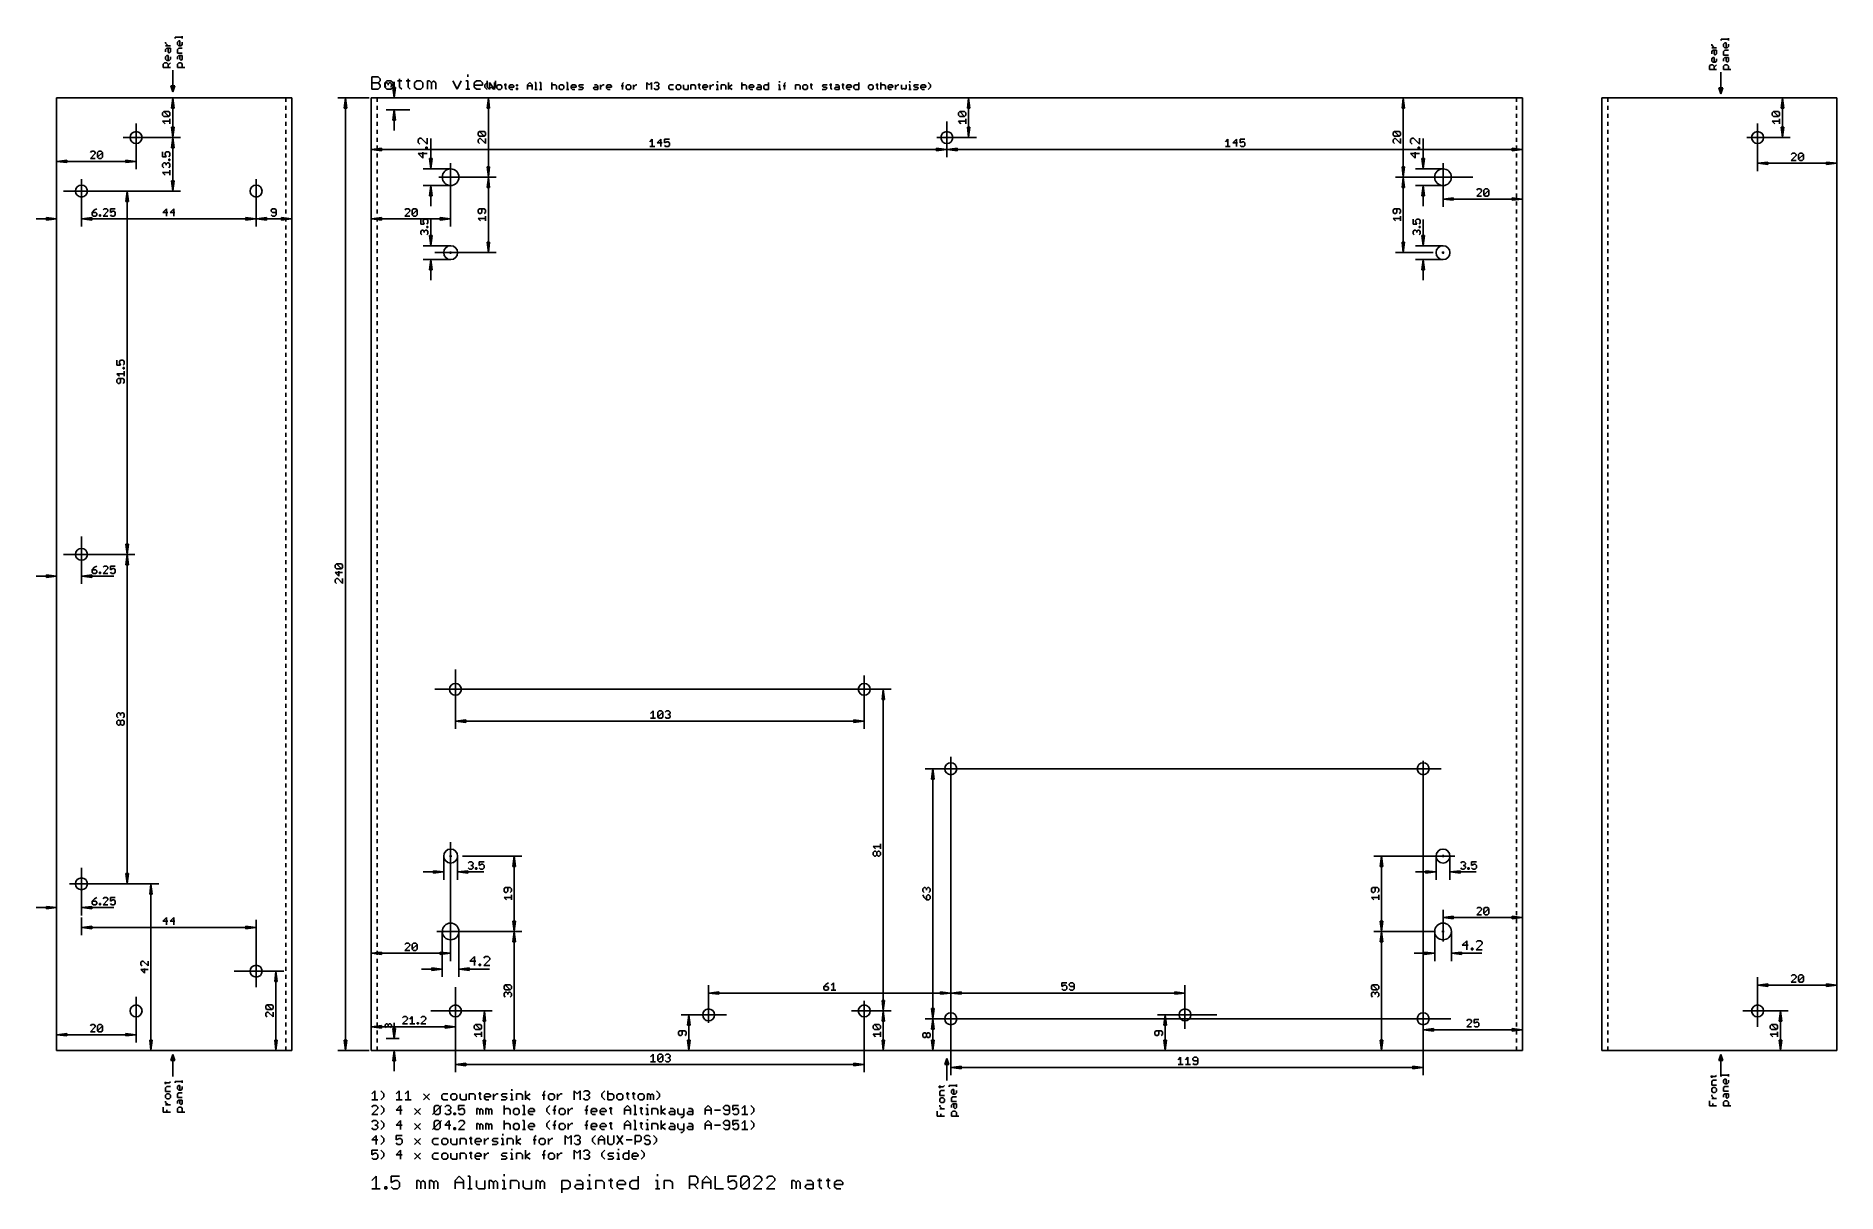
# Model space of a CAD drawing. Extents: x -84 to 369, y -36 to 256.
import ezdxf

# ---------------------------------------------------------------- set-up
doc = ezdxf.new("R2010")
doc.units = 0
doc.header["$MEASUREMENT"] = 0
for name, color, linetype, true_color in [('114', 253, 'CONTINUOUS', 0xadadad), ('20', 7, 'CONTINUOUS', 0xffffff), ('47', 140, 'CONTINUOUS', 0x00bfff)]:
    doc.layers.add(name, color=color, linetype=linetype, true_color=true_color)

msp = doc.modelspace()

# ---------------------------------------------------------------- linework, layer by layer
at = {"layer": '114'}
for p, q in [((-49.3999, 254.9679), (-49.3999, 255.2676)), ((-49.3999, 255.2676), (-47.6016, 255.2676)), ((-48.8005, 254.0255), (-48.5008, 254.3252)), ((-48.5008, 254.3252), (-48.201, 254.3252)), ((-48.201, 254.3252), (-48.201, 253.1263)), ((-47.6016, 254.9679), (-47.6016, 255.5673)), ((340.1001, 254.4679), (340.1001, 254.7676)), ((340.1001, 254.7676), (341.8984, 254.7676)), ((341.8984, 254.4679), (341.8984, 255.0673)), ((-51.8005, 253.7258), (-51.8005, 254.0255)), ((-51.201, 253.1263), (-51.8005, 253.7258)), ((-50.6016, 253.1263), (-51.8005, 253.1263)), ((-51.8005, 252.1839), (-51.5008, 252.4836)), ((-51.8005, 251.5845), (-51.8005, 252.1839)), ((-51.8005, 250.3423), (-51.5008, 250.6421)), ((-51.8005, 249.7429), (-51.8005, 250.3423)), ((-51.5008, 249.4432), (-51.8005, 249.7429)), ((-51.5008, 252.4836), (-50.6016, 252.4836)), ((-51.5008, 250.6421), (-51.201, 250.6421)), ((-51.201, 251.5845), (-51.201, 252.4836)), ((-50.9013, 251.2847), (-51.201, 251.5845)), ((-51.201, 250.6421), (-51.201, 249.4432)), ((-50.6016, 251.5845), (-50.9013, 251.2847)), ((-50.6016, 249.7429), (-50.9013, 249.4432)), ((-50.6016, 252.4836), (-50.6016, 251.5845)), ((-50.6016, 250.3423), (-50.6016, 249.7429)), ((-48.8005, 253.426), (-48.8005, 254.0255)), ((-48.5008, 253.1263), (-48.8005, 253.426)), ((-48.8005, 252.1839), (-48.5008, 252.4836)), ((-48.8005, 251.2847), (-48.8005, 252.1839)), ((-47.6016, 251.2847), (-48.8005, 251.2847)), ((-48.8005, 250.3423), (-48.5008, 250.6421)), ((-48.8005, 249.7429), (-48.8005, 250.3423)), ((-47.9013, 253.1263), (-48.5008, 253.1263)), ((-48.5008, 252.4836), (-47.6016, 252.4836)), ((-48.5008, 250.6421), (-47.6016, 250.6421)), ((-48.201, 249.7429), (-48.201, 250.6421)), ((-47.9013, 249.4432), (-48.201, 249.7429)), ((-47.6016, 253.426), (-47.9013, 253.1263)), ((-47.6016, 249.7429), (-47.9013, 249.4432)), ((-47.6016, 254.0255), (-47.6016, 253.426)), ((-47.6016, 250.6421), (-47.6016, 249.7429)), ((337.6995, 253.2258), (337.6995, 253.5255)), ((338.299, 252.6263), (337.6995, 253.2258)), ((338.8984, 252.6263), (337.6995, 252.6263)), ((337.6995, 251.6839), (337.9992, 251.9836)), ((337.6995, 251.0845), (337.6995, 251.6839)), ((337.6995, 249.8423), (337.9992, 250.1421)), ((337.6995, 249.2429), (337.6995, 249.8423)), ((337.9992, 251.9836), (338.8984, 251.9836)), ((337.9992, 250.1421), (338.299, 250.1421)), ((338.299, 251.0845), (338.299, 251.9836)), ((338.5987, 250.7847), (338.299, 251.0845)), ((338.299, 250.1421), (338.299, 248.9432)), ((338.8984, 251.0845), (338.5987, 250.7847)), ((338.8984, 251.9836), (338.8984, 251.0845)), ((338.8984, 249.8423), (338.8984, 249.2429)), ((340.6995, 253.5255), (340.9992, 253.8252)), ((340.6995, 252.926), (340.6995, 253.5255)), ((340.9992, 252.6263), (340.6995, 252.926)), ((340.6995, 251.6839), (340.9992, 251.9836)), ((340.6995, 250.7847), (340.6995, 251.6839)), ((341.8984, 250.7847), (340.6995, 250.7847)), ((340.6995, 249.8423), (340.9992, 250.1421)), ((340.6995, 249.2429), (340.6995, 249.8423)), ((340.9992, 253.8252), (341.299, 253.8252)), ((341.5987, 252.6263), (340.9992, 252.6263)), ((340.9992, 251.9836), (341.8984, 251.9836)), ((340.9992, 250.1421), (341.8984, 250.1421)), ((341.299, 253.8252), (341.299, 252.6263)), ((341.299, 249.2429), (341.299, 250.1421)), ((341.8984, 252.926), (341.5987, 252.6263)), ((341.8984, 253.5255), (341.8984, 252.926)), ((341.8984, 250.1421), (341.8984, 249.2429)), ((-52.3999, 248.5008), (-52.1002, 248.8005)), ((-52.3999, 247.6016), (-52.3999, 248.5008)), ((-50.6016, 247.6016), (-52.3999, 247.6016)), ((-52.1002, 248.8005), (-51.5008, 248.8005)), ((-50.9013, 249.4432), (-51.5008, 249.4432)), ((-51.5008, 248.8005), (-51.201, 248.5008)), ((-51.201, 248.201), (-50.6016, 248.8005)), ((-51.201, 248.5008), (-51.201, 247.6016)), ((-50, 247), (-50, 241.5)), ((-48.8005, 248.5008), (-48.5008, 248.8005)), ((-48.8005, 247.6016), (-48.8005, 248.5008)), ((-47.0022, 247.6016), (-48.8005, 247.6016)), ((-48.5008, 248.8005), (-47.9013, 248.8005)), ((-47.9013, 248.8005), (-47.6016, 248.5008)), ((-47.6016, 248.5008), (-47.6016, 247.6016)), ((0.1778, 242.1778), (0.1778, 245.3249)), ((0.1778, 245.3249), (1.7513, 245.3249)), ((1.7513, 245.3249), (2.2759, 244.8004)), ((24.3358, 245.8494), (24.3358, 245.3249)), ((337.1001, 248.0008), (337.3998, 248.3005)), ((337.1001, 247.1016), (337.1001, 248.0008)), ((338.8984, 247.1016), (337.1001, 247.1016)), ((337.3998, 248.3005), (337.9992, 248.3005)), ((337.9992, 248.9432), (337.6995, 249.2429)), ((338.5987, 248.9432), (337.9992, 248.9432)), ((337.9992, 248.3005), (338.299, 248.0008)), ((338.299, 247.701), (338.8984, 248.3005)), ((338.299, 248.0008), (338.299, 247.1016)), ((338.8984, 249.2429), (338.5987, 248.9432)), ((340, 246.5), (340, 241)), ((340.6995, 248.0008), (340.9992, 248.3005)), ((340.6995, 247.1016), (340.6995, 248.0008)), ((342.4978, 247.1016), (340.6995, 247.1016)), ((340.9992, 248.3005), (341.5987, 248.3005)), ((341.5987, 248.9432), (341.299, 249.2429)), ((341.8984, 249.2429), (341.5987, 248.9432)), ((341.5987, 248.3005), (341.8984, 248.0008)), ((341.8984, 248.0008), (341.8984, 247.1016)), ((-50, 241.5), (-50.5, 243)), ((-50.5, 243), (-49.5, 243)), ((-49.5, 243), (-50, 241.5)), ((0.1778, 243.7513), (1.7513, 243.7513)), ((1.7513, 242.1778), (0.1778, 242.1778)), ((2.2759, 244.2759), (1.7513, 243.7513)), ((1.7513, 243.7513), (2.2759, 243.2268)), ((2.2759, 242.7023), (1.7513, 242.1778)), ((2.2759, 244.8004), (2.2759, 244.2759)), ((2.2759, 243.2268), (2.2759, 242.7023)), ((3.9251, 244.2759), (3.4006, 243.7513)), ((3.4006, 243.7513), (3.4006, 242.7023)), ((3.4006, 242.7023), (3.9251, 242.1778)), ((4.9741, 244.2759), (3.9251, 244.2759)), ((3.9251, 242.1778), (4.9741, 242.1778)), ((5.4986, 243.7513), (4.9741, 244.2759)), ((4.9741, 242.1778), (5.4986, 242.7023)), ((5.4986, 242.7023), (5.4986, 243.7513)), ((6.6233, 244.2759), (7.6723, 244.2759)), ((7.1478, 244.8004), (7.1478, 242.7023)), ((7.1478, 242.7023), (7.6723, 242.1778)), ((8.7718, 244.2759), (9.8208, 244.2759)), ((9.2963, 244.8004), (9.2963, 242.7023)), ((9.2963, 242.7023), (9.8208, 242.1778)), ((11.4448, 244.2759), (10.9203, 243.7513)), ((10.9203, 243.7513), (10.9203, 242.7023)), ((10.9203, 242.7023), (11.4448, 242.1778)), ((12.4939, 244.2759), (11.4448, 244.2759)), ((11.4448, 242.1778), (12.4939, 242.1778)), ((13.0184, 243.7513), (12.4939, 244.2759)), ((12.4939, 242.1778), (13.0184, 242.7023)), ((13.0184, 242.7023), (13.0184, 243.7513)), ((14.1431, 242.1778), (14.1431, 244.2759)), ((14.1431, 244.2759), (14.6676, 244.2759)), ((14.6676, 244.2759), (15.1921, 243.7513)), ((15.1921, 243.7513), (15.7166, 244.2759)), ((15.1921, 243.7513), (15.1921, 242.1778)), ((15.7166, 244.2759), (16.2411, 243.7513)), ((16.2411, 243.7513), (16.2411, 242.1778)), ((20.5886, 244.2759), (21.6376, 242.1778)), ((21.6376, 242.1778), (22.6866, 244.2759)), ((23.8113, 244.2759), (24.3358, 244.2759)), ((23.8113, 242.1778), (24.8603, 242.1778)), ((24.3358, 244.2759), (24.3358, 242.1778)), ((25.9598, 243.7513), (26.4843, 244.2759)), ((25.9598, 242.7023), (25.9598, 243.7513)), ((28.0579, 243.2268), (25.9598, 243.2268)), ((26.4843, 242.1778), (25.9598, 242.7023)), ((26.4843, 244.2759), (27.5334, 244.2759)), ((27.5334, 242.1778), (26.4843, 242.1778)), ((27.5334, 244.2759), (28.0579, 243.7513)), ((28.0579, 243.7513), (28.0579, 243.2268)), ((28.6016, 243.3005), (29.201, 243.8999)), ((28.6016, 242.701), (28.6016, 243.3005)), ((29.201, 242.1016), (28.6016, 242.701)), ((29.1826, 244.2759), (29.1826, 242.7023)), ((29.1826, 242.7023), (29.7071, 242.1778)), ((29.7071, 242.1778), (30.2316, 242.7023)), ((29.8293, 242.1016), (29.8293, 243.8999)), ((29.8293, 243.8999), (31.0282, 242.1016)), ((30.2316, 242.7023), (30.7561, 242.1778)), ((30.7561, 242.1778), (31.2806, 242.7023)), ((31.0282, 242.1016), (31.0282, 243.8999)), ((31.2806, 242.7023), (31.2806, 244.2759)), ((31.9706, 243.3005), (31.6709, 243.0008)), ((31.6709, 243.0008), (31.6709, 242.4013)), ((31.6709, 242.4013), (31.9706, 242.1016)), ((32.5701, 243.3005), (31.9706, 243.3005)), ((31.9706, 242.1016), (32.5701, 242.1016)), ((32.8698, 243.0008), (32.5701, 243.3005)), ((32.5701, 242.1016), (32.8698, 242.4013)), ((32.8698, 242.4013), (32.8698, 243.0008)), ((33.5125, 243.3005), (34.1119, 243.3005)), ((33.8122, 243.6002), (33.8122, 242.4013)), ((33.8122, 242.4013), (34.1119, 242.1016)), ((34.7402, 243.0008), (35.0399, 243.3005)), ((34.7402, 242.4013), (34.7402, 243.0008)), ((35.9391, 242.701), (34.7402, 242.701)), ((35.0399, 242.1016), (34.7402, 242.4013)), ((35.0399, 243.3005), (35.6393, 243.3005)), ((35.6393, 242.1016), (35.0399, 242.1016)), ((35.6393, 243.3005), (35.9391, 243.0008)), ((35.9391, 243.0008), (35.9391, 242.701)), ((36.5817, 243.3005), (36.8815, 243.3005)), ((36.5817, 243.0008), (36.5817, 243.3005)), ((36.8815, 243.0008), (36.5817, 243.0008)), ((36.5817, 242.4013), (36.8815, 242.4013)), ((36.5817, 242.1016), (36.5817, 242.4013)), ((36.8815, 242.1016), (36.5817, 242.1016)), ((36.8815, 243.3005), (36.8815, 243.0008)), ((36.8815, 242.4013), (36.8815, 242.1016)), ((39.3441, 243.3005), (39.9435, 243.8999)), ((39.3441, 242.1016), (39.3441, 243.3005)), ((39.3441, 243.0008), (40.543, 243.0008)), ((39.9435, 243.8999), (40.543, 243.3005)), ((40.543, 243.3005), (40.543, 242.1016)), ((41.1857, 243.8999), (41.4854, 243.8999)), ((41.1857, 242.1016), (41.7851, 242.1016)), ((41.4854, 243.8999), (41.4854, 242.1016)), ((42.4134, 243.8999), (42.7131, 243.8999)), ((42.4134, 242.1016), (43.0128, 242.1016)), ((42.7131, 243.8999), (42.7131, 242.1016)), ((45.4827, 243.8999), (45.4827, 242.1016)), ((45.4827, 243.0008), (45.7824, 243.3005)), ((45.7824, 243.3005), (46.3818, 243.3005)), ((46.3818, 243.3005), (46.6816, 243.0008)), ((46.6816, 243.0008), (46.6816, 242.1016)), ((47.624, 243.3005), (47.3242, 243.0008)), ((47.3242, 243.0008), (47.3242, 242.4013)), ((47.3242, 242.4013), (47.624, 242.1016)), ((48.2234, 243.3005), (47.624, 243.3005)), ((47.624, 242.1016), (48.2234, 242.1016)), ((48.5231, 243.0008), (48.2234, 243.3005)), ((48.2234, 242.1016), (48.5231, 242.4013)), ((48.5231, 242.4013), (48.5231, 243.0008)), ((49.1658, 243.8999), (49.4655, 243.8999)), ((49.1658, 242.1016), (49.7653, 242.1016)), ((49.4655, 243.8999), (49.4655, 242.1016)), ((50.3935, 243.0008), (50.6933, 243.3005)), ((50.3935, 242.4013), (50.3935, 243.0008)), ((51.5924, 242.701), (50.3935, 242.701)), ((50.6933, 242.1016), (50.3935, 242.4013)), ((50.6933, 243.3005), (51.2927, 243.3005)), ((51.2927, 242.1016), (50.6933, 242.1016)), ((51.2927, 243.3005), (51.5924, 243.0008)), ((51.5924, 243.0008), (51.5924, 242.701)), ((52.2351, 243.0008), (52.5348, 243.3005)), ((52.5348, 242.701), (52.2351, 243.0008)), ((52.2351, 242.1016), (53.1343, 242.1016)), ((52.5348, 243.3005), (53.434, 243.3005)), ((53.1343, 242.701), (52.5348, 242.701)), ((53.434, 242.4013), (53.1343, 242.701)), ((53.1343, 242.1016), (53.434, 242.4013)), ((55.9183, 242.4013), (56.218, 242.701)), ((56.218, 242.1016), (55.9183, 242.4013)), ((56.218, 243.3005), (56.8174, 243.3005)), ((56.218, 242.701), (57.1171, 242.701)), ((57.1171, 242.1016), (56.218, 242.1016)), ((56.8174, 243.3005), (57.1171, 243.0008)), ((57.1171, 243.0008), (57.1171, 242.1016)), ((57.7598, 242.1016), (57.7598, 243.3005)), ((57.7598, 242.701), (58.3593, 243.3005)), ((58.3593, 243.3005), (58.659, 243.3005)), ((59.2945, 243.0008), (59.5942, 243.3005)), ((59.2945, 242.4013), (59.2945, 243.0008)), ((60.4934, 242.701), (59.2945, 242.701)), ((59.5942, 242.1016), (59.2945, 242.4013)), ((59.5942, 243.3005), (60.1936, 243.3005)), ((60.1936, 242.1016), (59.5942, 242.1016)), ((60.1936, 243.3005), (60.4934, 243.0008)), ((60.4934, 243.0008), (60.4934, 242.701)), ((62.9776, 243.0008), (63.5771, 243.0008)), ((63.2773, 243.6002), (63.5771, 243.8999)), ((63.2773, 242.1016), (63.2773, 243.6002)), ((64.505, 243.3005), (64.2053, 243.0008)), ((64.2053, 243.0008), (64.2053, 242.4013)), ((64.2053, 242.4013), (64.505, 242.1016)), ((65.1045, 243.3005), (64.505, 243.3005)), ((64.505, 242.1016), (65.1045, 242.1016)), ((65.4042, 243.0008), (65.1045, 243.3005)), ((65.1045, 242.1016), (65.4042, 242.4013)), ((65.4042, 242.4013), (65.4042, 243.0008)), ((66.0469, 242.1016), (66.0469, 243.3005)), ((66.0469, 242.701), (66.6463, 243.3005)), ((66.6463, 243.3005), (66.9461, 243.3005)), ((69.4231, 242.1016), (69.4231, 243.8999)), ((69.4231, 243.8999), (70.0226, 243.3005)), ((70.0226, 243.3005), (70.622, 243.8999)), ((70.622, 243.8999), (70.622, 242.1016)), ((71.2647, 243.6002), (71.5644, 243.8999)), ((71.5644, 242.1016), (71.2647, 242.4013)), ((71.5644, 243.8999), (72.1639, 243.8999)), ((72.1639, 242.1016), (71.5644, 242.1016)), ((72.1639, 243.0008), (71.8641, 243.0008)), ((72.1639, 243.8999), (72.4636, 243.6002)), ((72.4636, 243.3005), (72.1639, 243.0008)), ((72.1639, 243.0008), (72.4636, 242.701)), ((72.4636, 242.4013), (72.1639, 242.1016)), ((72.4636, 243.6002), (72.4636, 243.3005)), ((72.4636, 242.701), (72.4636, 242.4013)), ((75.2476, 243.3005), (74.9478, 243.0008)), ((74.9478, 243.0008), (74.9478, 242.4013)), ((74.9478, 242.4013), (75.2476, 242.1016)), ((76.1467, 243.3005), (75.2476, 243.3005)), ((75.2476, 242.1016), (76.1467, 242.1016)), ((77.0891, 243.3005), (76.7894, 243.0008)), ((76.7894, 243.0008), (76.7894, 242.4013)), ((76.7894, 242.4013), (77.0891, 242.1016)), ((77.6886, 243.3005), (77.0891, 243.3005)), ((77.0891, 242.1016), (77.6886, 242.1016)), ((77.9883, 243.0008), (77.6886, 243.3005)), ((77.6886, 242.1016), (77.9883, 242.4013)), ((77.9883, 242.4013), (77.9883, 243.0008)), ((78.631, 243.3005), (78.631, 242.4013)), ((78.631, 242.4013), (78.9307, 242.1016)), ((78.9307, 242.1016), (79.8299, 242.1016)), ((79.8299, 242.1016), (79.8299, 243.3005)), ((80.4725, 242.1016), (80.4725, 243.3005)), ((80.4725, 243.3005), (81.3717, 243.3005)), ((81.3717, 243.3005), (81.6714, 243.0008)), ((81.6714, 243.0008), (81.6714, 242.1016)), ((82.3141, 243.3005), (82.9136, 243.3005)), ((82.6138, 243.6002), (82.6138, 242.4013)), ((82.6138, 242.4013), (82.9136, 242.1016)), ((83.5418, 243.0008), (83.8416, 243.3005)), ((83.5418, 242.4013), (83.5418, 243.0008)), ((84.7407, 242.701), (83.5418, 242.701)), ((83.8416, 242.1016), (83.5418, 242.4013)), ((83.8416, 243.3005), (84.441, 243.3005)), ((84.441, 242.1016), (83.8416, 242.1016)), ((84.441, 243.3005), (84.7407, 243.0008)), ((84.7407, 243.0008), (84.7407, 242.701)), ((85.3834, 242.1016), (85.3834, 243.3005)), ((85.3834, 242.701), (85.9828, 243.3005)), ((85.9828, 243.3005), (86.2826, 243.3005)), ((86.9181, 243.3005), (87.2178, 243.3005)), ((86.9181, 242.1016), (87.5175, 242.1016)), ((87.2178, 244.1997), (87.2178, 243.8999)), ((87.2178, 243.3005), (87.2178, 242.1016)), ((88.1458, 242.1016), (88.1458, 243.3005)), ((88.1458, 243.3005), (89.0449, 243.3005)), ((89.0449, 243.3005), (89.3447, 243.0008)), ((89.3447, 243.0008), (89.3447, 242.1016)), ((89.9873, 242.1016), (89.9873, 243.8999)), ((89.9873, 242.701), (90.8865, 243.3005)), ((90.8865, 242.1016), (89.9873, 242.701)), ((93.3636, 243.8999), (93.3636, 242.1016)), ((93.3636, 243.0008), (93.6633, 243.3005)), ((93.6633, 243.3005), (94.2627, 243.3005)), ((94.2627, 243.3005), (94.5624, 243.0008)), ((94.5624, 243.0008), (94.5624, 242.1016)), ((95.2051, 243.0008), (95.5048, 243.3005)), ((95.2051, 242.4013), (95.2051, 243.0008)), ((96.404, 242.701), (95.2051, 242.701)), ((95.5048, 242.1016), (95.2051, 242.4013)), ((95.5048, 243.3005), (96.1043, 243.3005)), ((96.1043, 242.1016), (95.5048, 242.1016)), ((96.1043, 243.3005), (96.404, 243.0008)), ((96.404, 243.0008), (96.404, 242.701)), ((97.0467, 242.4013), (97.3464, 242.701)), ((97.3464, 242.1016), (97.0467, 242.4013)), ((97.3464, 243.3005), (97.9459, 243.3005)), ((97.3464, 242.701), (98.2456, 242.701)), ((98.2456, 242.1016), (97.3464, 242.1016)), ((97.9459, 243.3005), (98.2456, 243.0008)), ((98.2456, 243.0008), (98.2456, 242.1016)), ((98.8883, 243.0008), (99.188, 243.3005)), ((98.8883, 242.4013), (98.8883, 243.0008)), ((99.188, 242.1016), (98.8883, 242.4013)), ((99.188, 243.3005), (100.0872, 243.3005)), ((100.0872, 242.1016), (99.188, 242.1016)), ((100.0872, 243.8999), (100.0872, 242.1016)), ((102.5714, 243.3005), (102.8711, 243.3005)), ((102.5714, 242.1016), (103.1709, 242.1016)), ((102.8711, 244.1997), (102.8711, 243.8999)), ((102.8711, 243.3005), (102.8711, 242.1016)), ((103.7991, 243.0008), (104.3986, 243.0008)), ((104.0988, 243.6002), (104.3986, 243.8999)), ((104.0988, 242.1016), (104.0988, 243.6002)), ((106.8684, 242.1016), (106.8684, 243.3005)), ((106.8684, 243.3005), (107.7676, 243.3005)), ((107.7676, 243.3005), (108.0673, 243.0008)), ((108.0673, 243.0008), (108.0673, 242.1016)), ((109.0097, 243.3005), (108.71, 243.0008)), ((108.71, 243.0008), (108.71, 242.4013)), ((108.71, 242.4013), (109.0097, 242.1016)), ((109.6092, 243.3005), (109.0097, 243.3005)), ((109.0097, 242.1016), (109.6092, 242.1016)), ((109.9089, 243.0008), (109.6092, 243.3005)), ((109.6092, 242.1016), (109.9089, 242.4013)), ((109.9089, 242.4013), (109.9089, 243.0008)), ((110.5516, 243.3005), (111.151, 243.3005)), ((110.8513, 243.6002), (110.8513, 242.4013)), ((110.8513, 242.4013), (111.151, 242.1016)), ((113.6208, 243.0008), (113.9206, 243.3005)), ((113.9206, 242.701), (113.6208, 243.0008)), ((113.6208, 242.1016), (114.52, 242.1016)), ((113.9206, 243.3005), (114.8197, 243.3005)), ((114.52, 242.701), (113.9206, 242.701)), ((114.8197, 242.4013), (114.52, 242.701)), ((114.52, 242.1016), (114.8197, 242.4013)), ((115.4624, 243.3005), (116.0619, 243.3005)), ((115.7621, 243.6002), (115.7621, 242.4013)), ((115.7621, 242.4013), (116.0619, 242.1016)), ((116.6901, 242.4013), (116.9899, 242.701)), ((116.9899, 242.1016), (116.6901, 242.4013)), ((116.9899, 243.3005), (117.5893, 243.3005)), ((116.9899, 242.701), (117.889, 242.701)), ((117.889, 242.1016), (116.9899, 242.1016)), ((117.5893, 243.3005), (117.889, 243.0008)), ((117.889, 243.0008), (117.889, 242.1016)), ((118.5317, 243.3005), (119.1312, 243.3005)), ((118.8314, 243.6002), (118.8314, 242.4013)), ((118.8314, 242.4013), (119.1312, 242.1016)), ((119.7594, 243.0008), (120.0591, 243.3005)), ((119.7594, 242.4013), (119.7594, 243.0008)), ((120.9583, 242.701), (119.7594, 242.701)), ((120.0591, 242.1016), (119.7594, 242.4013)), ((120.0591, 243.3005), (120.6586, 243.3005)), ((120.6586, 242.1016), (120.0591, 242.1016)), ((120.6586, 243.3005), (120.9583, 243.0008)), ((120.9583, 243.0008), (120.9583, 242.701)), ((121.601, 243.0008), (121.9007, 243.3005)), ((121.601, 242.4013), (121.601, 243.0008)), ((121.9007, 242.1016), (121.601, 242.4013)), ((121.9007, 243.3005), (122.7999, 243.3005)), ((122.7999, 242.1016), (121.9007, 242.1016)), ((122.7999, 243.8999), (122.7999, 242.1016)), ((125.5839, 243.3005), (125.2841, 243.0008)), ((125.2841, 243.0008), (125.2841, 242.4013)), ((125.2841, 242.4013), (125.5839, 242.1016)), ((126.1833, 243.3005), (125.5839, 243.3005)), ((125.5839, 242.1016), (126.1833, 242.1016)), ((126.483, 243.0008), (126.1833, 243.3005)), ((126.1833, 242.1016), (126.483, 242.4013)), ((126.483, 242.4013), (126.483, 243.0008)), ((127.1257, 243.3005), (127.7252, 243.3005)), ((127.4254, 243.6002), (127.4254, 242.4013)), ((127.4254, 242.4013), (127.7252, 242.1016)), ((128.3534, 243.8999), (128.3534, 242.1016)), ((128.3534, 243.0008), (128.6531, 243.3005)), ((128.6531, 243.3005), (129.2526, 243.3005)), ((129.2526, 243.3005), (129.5523, 243.0008)), ((129.5523, 243.0008), (129.5523, 242.1016)), ((130.195, 243.0008), (130.4947, 243.3005)), ((130.195, 242.4013), (130.195, 243.0008)), ((131.3939, 242.701), (130.195, 242.701)), ((130.4947, 242.1016), (130.195, 242.4013)), ((130.4947, 243.3005), (131.0942, 243.3005)), ((131.0942, 242.1016), (130.4947, 242.1016)), ((131.0942, 243.3005), (131.3939, 243.0008)), ((131.3939, 243.0008), (131.3939, 242.701)), ((132.0366, 242.1016), (132.0366, 243.3005)), ((132.0366, 242.701), (132.636, 243.3005)), ((132.636, 243.3005), (132.9357, 243.3005)), ((133.5712, 243.3005), (133.5712, 242.4013)), ((133.5712, 242.4013), (133.8709, 242.1016)), ((133.8709, 242.1016), (134.1707, 242.4013)), ((134.1707, 242.4013), (134.4704, 242.1016)), ((134.4704, 242.1016), (134.7701, 242.4013)), ((134.7701, 242.4013), (134.7701, 243.3005)), ((135.4128, 243.3005), (135.7125, 243.3005)), ((135.4128, 242.1016), (136.0122, 242.1016)), ((135.7125, 244.1997), (135.7125, 243.8999)), ((135.7125, 243.3005), (135.7125, 242.1016)), ((136.6405, 243.0008), (136.9402, 243.3005)), ((136.9402, 242.701), (136.6405, 243.0008)), ((136.6405, 242.1016), (137.5397, 242.1016)), ((136.9402, 243.3005), (137.8394, 243.3005)), ((137.5397, 242.701), (136.9402, 242.701)), ((137.8394, 242.4013), (137.5397, 242.701)), ((137.5397, 242.1016), (137.8394, 242.4013)), ((138.4821, 243.0008), (138.7818, 243.3005)), ((138.4821, 242.4013), (138.4821, 243.0008)), ((139.681, 242.701), (138.4821, 242.701)), ((138.7818, 242.1016), (138.4821, 242.4013)), ((138.7818, 243.3005), (139.3812, 243.3005)), ((139.3812, 242.1016), (138.7818, 242.1016)), ((139.3812, 243.3005), (139.681, 243.0008)), ((139.681, 243.0008), (139.681, 242.701)), ((140.9231, 243.3005), (140.3236, 243.8999)), ((140.3236, 242.1016), (140.9231, 242.701)), ((140.9231, 242.701), (140.9231, 243.3005)), ((340.5, 242.5), (339.5, 242.5)), ((339.5, 242.5), (340, 241)), ((340, 241), (340.5, 242.5)), ((-50, -1), (-50.5, -2.5)), ((-50.5, -2.5), (-49.5, -2.5)), ((-50, -6.5), (-50, -1)), ((-49.5, -2.5), (-50, -1)), ((144.5, -3.5), (145, -2)), ((145.5, -3.5), (144.5, -3.5)), ((145, -7.5), (145, -2)), ((145, -2), (145.5, -3.5)), ((339.5, -2.5), (340, -1)), ((340.5, -2.5), (339.5, -2.5)), ((340, -6.5), (340, -1)), ((340, -1), (340.5, -2.5)), ((-52.1002, -8.1333), (-50.9013, -8.1333)), ((-51.8005, -8.433), (-51.8005, -7.8336)), ((-50.9013, -8.1333), (-50.6016, -7.8336)), ((-49.3999, -8.1261), (-49.3999, -7.8264)), ((-49.3999, -7.8264), (-47.6016, -7.8264)), ((-48.8005, -9.0685), (-48.5008, -8.7688)), ((-48.8005, -9.668), (-48.8005, -9.0685)), ((-48.5008, -8.7688), (-48.201, -8.7688)), ((-48.201, -8.7688), (-48.201, -9.9677)), ((-47.6016, -8.1261), (-47.6016, -7.5267)), ((-47.6016, -9.0685), (-47.6016, -9.668)), ((143.1995, -9.433), (143.1995, -8.8336)), ((144.0987, -9.1333), (144.3984, -8.8336)), ((145.6001, -9.1261), (145.6001, -8.8264)), ((145.6001, -8.8264), (147.3984, -8.8264)), ((147.3984, -9.1261), (147.3984, -8.5267)), ((337.3998, -6.5393), (338.5987, -6.5393)), ((337.6995, -6.839), (337.6995, -6.2396)), ((337.6995, -7.7814), (337.9992, -7.4817)), ((337.6995, -8.6806), (337.6995, -7.7814)), ((338.8984, -8.6806), (337.6995, -8.6806)), ((337.9992, -7.4817), (338.8984, -7.4817)), ((338.5987, -6.5393), (338.8984, -6.2396)), ((340.1001, -6.5321), (340.1001, -6.2324)), ((340.1001, -6.2324), (341.8984, -6.2324)), ((340.6995, -7.4745), (340.9992, -7.1748)), ((340.6995, -8.074), (340.6995, -7.4745)), ((340.9992, -8.3737), (340.6995, -8.074)), ((340.6995, -9.3161), (340.9992, -9.0164)), ((340.9992, -7.1748), (341.299, -7.1748)), ((341.5987, -8.3737), (340.9992, -8.3737)), ((340.9992, -9.0164), (341.8984, -9.0164)), ((341.299, -7.1748), (341.299, -8.3737)), ((341.8984, -8.074), (341.5987, -8.3737)), ((341.8984, -6.5321), (341.8984, -5.9327)), ((341.8984, -7.4745), (341.8984, -8.074)), ((-51.8005, -9.3755), (-51.5008, -9.0757)), ((-51.8005, -10.2746), (-51.8005, -9.3755)), ((-50.6016, -10.2746), (-51.8005, -10.2746)), ((-51.5008, -10.9173), (-51.8005, -11.217)), ((-51.8005, -11.217), (-51.8005, -11.8165)), ((-51.8005, -11.8165), (-51.5008, -12.1162)), ((-51.8005, -13.0514), (-51.8005, -12.7517)), ((-51.201, -13.6508), (-51.8005, -13.0514)), ((-51.5008, -9.0757), (-50.6016, -9.0757)), ((-50.9013, -10.9173), (-51.5008, -10.9173)), ((-51.5008, -12.1162), (-50.9013, -12.1162)), ((-50.6016, -11.217), (-50.9013, -10.9173)), ((-50.9013, -12.1162), (-50.6016, -11.8165)), ((-50.6016, -11.8165), (-50.6016, -11.217)), ((-48.5008, -9.9677), (-48.8005, -9.668)), ((-48.8005, -10.9101), (-48.5008, -10.6104)), ((-48.8005, -11.8093), (-48.8005, -10.9101)), ((-47.6016, -11.8093), (-48.8005, -11.8093)), ((-48.8005, -12.7517), (-48.5008, -12.4519)), ((-48.8005, -13.3511), (-48.8005, -12.7517)), ((-47.9013, -9.9677), (-48.5008, -9.9677)), ((-48.5008, -10.6104), (-47.6016, -10.6104)), ((-48.5008, -12.4519), (-47.6016, -12.4519)), ((-48.201, -13.3511), (-48.201, -12.4519)), ((-47.9013, -13.6508), (-48.201, -13.3511)), ((-47.6016, -9.668), (-47.9013, -9.9677)), ((-47.6016, -13.3511), (-47.9013, -13.6508)), ((-47.6016, -12.4519), (-47.6016, -13.3511)), ((142.8998, -9.1333), (144.0987, -9.1333)), ((143.1995, -10.3755), (143.4992, -10.0757)), ((143.1995, -11.2746), (143.1995, -10.3755)), ((144.3984, -11.2746), (143.1995, -11.2746)), ((143.4992, -11.9173), (143.1995, -12.217)), ((143.1995, -12.217), (143.1995, -12.8165)), ((143.1995, -12.8165), (143.4992, -13.1162)), ((143.4992, -10.0757), (144.3984, -10.0757)), ((144.0987, -11.9173), (143.4992, -11.9173)), ((143.4992, -13.1162), (144.0987, -13.1162)), ((144.3984, -12.217), (144.0987, -11.9173)), ((144.0987, -13.1162), (144.3984, -12.8165)), ((144.3984, -12.8165), (144.3984, -12.217)), ((146.1995, -10.0685), (146.4992, -9.7688)), ((146.1995, -10.668), (146.1995, -10.0685)), ((146.4992, -10.9677), (146.1995, -10.668)), ((146.1995, -11.9101), (146.4992, -11.6104)), ((146.1995, -12.8093), (146.1995, -11.9101)), ((147.3984, -12.8093), (146.1995, -12.8093)), ((146.1995, -13.7517), (146.4992, -13.4519)), ((146.4992, -9.7688), (146.799, -9.7688)), ((147.0987, -10.9677), (146.4992, -10.9677)), ((146.4992, -11.6104), (147.3984, -11.6104)), ((146.4992, -13.4519), (147.3984, -13.4519)), ((146.799, -9.7688), (146.799, -10.9677)), ((146.799, -14.3511), (146.799, -13.4519)), ((147.3984, -10.668), (147.0987, -10.9677)), ((147.3984, -10.0685), (147.3984, -10.668)), ((147.3984, -13.4519), (147.3984, -14.3511)), ((337.1001, -13.8984), (337.1001, -12.6995)), ((337.9992, -9.3233), (337.6995, -9.623)), ((337.6995, -9.623), (337.6995, -10.2225)), ((337.6995, -10.2225), (337.9992, -10.5222)), ((337.6995, -11.4574), (337.6995, -11.1577)), ((338.299, -12.0568), (337.6995, -11.4574)), ((338.8984, -12.0568), (337.6995, -12.0568)), ((338.5987, -9.3233), (337.9992, -9.3233)), ((337.9992, -10.5222), (338.5987, -10.5222)), ((337.9992, -13.8984), (337.9992, -13.299)), ((338.8984, -9.623), (338.5987, -9.3233)), ((338.5987, -10.5222), (338.8984, -10.2225)), ((338.8984, -10.2225), (338.8984, -9.623)), ((340.6995, -10.2153), (340.6995, -9.3161)), ((341.8984, -10.2153), (340.6995, -10.2153)), ((340.6995, -11.1577), (340.9992, -10.8579)), ((340.6995, -11.7571), (340.6995, -11.1577)), ((340.6995, -12.9992), (340.9992, -12.6995)), ((340.6995, -13.8984), (340.6995, -12.9992)), ((340.9992, -10.8579), (341.8984, -10.8579)), ((340.9992, -12.6995), (341.5987, -12.6995)), ((341.299, -11.7571), (341.299, -10.8579)), ((341.5987, -12.0568), (341.299, -11.7571)), ((341.8984, -11.7571), (341.5987, -12.0568)), ((341.5987, -12.6995), (341.8984, -12.9992)), ((341.8984, -10.8579), (341.8984, -11.7571)), ((341.8984, -12.9992), (341.8984, -13.8984)), ((-52.3999, -15.4924), (-52.3999, -14.2935)), ((-50.6016, -15.4924), (-52.3999, -15.4924)), ((-50.6016, -13.6508), (-51.8005, -13.6508)), ((-51.5008, -15.4924), (-51.5008, -14.893)), ((-48.8005, -14.5932), (-48.5008, -14.2935)), ((-48.8005, -15.4924), (-48.8005, -14.5932)), ((-47.0022, -15.4924), (-48.8005, -15.4924)), ((-48.5008, -14.2935), (-47.9013, -14.2935)), ((-47.9013, -14.2935), (-47.6016, -14.5932)), ((-47.6016, -14.5932), (-47.6016, -15.4924)), ((142.6001, -16.4924), (142.6001, -15.2935)), ((144.3984, -16.4924), (142.6001, -16.4924)), ((143.1995, -14.0514), (143.1995, -13.7517)), ((143.799, -14.6508), (143.1995, -14.0514)), ((144.3984, -14.6508), (143.1995, -14.6508)), ((143.4992, -16.4924), (143.4992, -15.893)), ((146.1995, -14.3511), (146.1995, -13.7517)), ((146.1995, -15.5932), (146.4992, -15.2935)), ((146.1995, -16.4924), (146.1995, -15.5932)), ((147.9978, -16.4924), (146.1995, -16.4924)), ((146.4992, -15.2935), (147.0987, -15.2935)), ((147.0987, -14.6508), (146.799, -14.3511)), ((147.3984, -14.3511), (147.0987, -14.6508)), ((147.0987, -15.2935), (147.3984, -15.5932)), ((147.3984, -15.5932), (147.3984, -16.4924)), ((338.8984, -13.8984), (337.1001, -13.8984)), ((342.4978, -13.8984), (340.6995, -13.8984)), ((0.1778, -32.7241), (1.2268, -31.6751)), ((1.2268, -31.6751), (1.2268, -34.8222)), ((7.11, -31.6751), (5.0119, -31.6751)), ((5.0119, -31.6751), (5.0119, -33.2487)), ((21.1257, -32.7241), (22.1747, -31.6751)), ((22.1747, -31.6751), (23.2238, -32.7241)), ((24.3484, -31.6751), (24.873, -31.6751)), ((24.873, -31.6751), (24.873, -34.8222)), ((33.467, -31.1506), (33.467, -31.6751)), ((54.952, -31.1506), (54.952, -31.6751)), ((67.268, -31.6751), (67.268, -34.8222)), ((72.14, -31.1506), (72.14, -31.6751)), ((80.2095, -34.8222), (80.2095, -31.6751)), ((80.2095, -31.6751), (81.783, -31.6751)), ((81.783, -31.6751), (82.3076, -32.1996)), ((83.4322, -32.7241), (84.4813, -31.6751)), ((84.4813, -31.6751), (85.5303, -32.7241)), ((86.655, -31.6751), (86.655, -34.8222)), ((91.9758, -31.6751), (89.8778, -31.6751)), ((89.8778, -31.6751), (89.8778, -33.2487)), ((93.1005, -32.1996), (93.625, -31.6751)), ((93.625, -31.6751), (94.674, -31.6751)), ((94.674, -31.6751), (95.1986, -32.1996)), ((96.8478, -31.6751), (96.3233, -32.1996)), ((97.8968, -31.6751), (96.8478, -31.6751)), ((98.4213, -32.1996), (97.8968, -31.6751)), ((100.0705, -31.6751), (99.546, -32.1996)), ((101.1196, -31.6751), (100.0705, -31.6751)), ((101.6441, -32.1996), (101.1196, -31.6751)), ((0.1778, -34.8222), (2.2759, -34.8222)), ((3.4006, -34.8222), (3.4006, -34.2977)), ((3.4006, -34.2977), (3.9251, -34.2977)), ((3.9251, -34.8222), (3.4006, -34.8222)), ((3.9251, -34.2977), (3.9251, -34.8222)), ((5.0119, -33.2487), (6.061, -32.7241)), ((5.5364, -34.8222), (5.0119, -34.2977)), ((6.5855, -34.8222), (5.5364, -34.8222)), ((6.061, -32.7241), (6.5855, -32.7241)), ((6.5855, -32.7241), (7.11, -33.2487)), ((7.11, -34.2977), (6.5855, -34.8222)), ((7.11, -33.2487), (7.11, -34.2977)), ((11.4574, -34.8222), (11.4574, -32.7241)), ((11.4574, -32.7241), (11.9819, -32.7241)), ((11.9819, -32.7241), (12.5065, -33.2487)), ((12.5065, -33.2487), (13.031, -32.7241)), ((12.5065, -33.2487), (12.5065, -34.8222)), ((13.031, -32.7241), (13.5555, -33.2487)), ((13.5555, -33.2487), (13.5555, -34.8222)), ((14.6802, -34.8222), (14.6802, -32.7241)), ((14.6802, -32.7241), (15.2047, -32.7241)), ((15.2047, -32.7241), (15.7292, -33.2487)), ((15.7292, -33.2487), (16.2537, -32.7241)), ((15.7292, -33.2487), (15.7292, -34.8222)), ((16.2537, -32.7241), (16.7782, -33.2487)), ((16.7782, -33.2487), (16.7782, -34.8222)), ((21.1257, -34.8222), (21.1257, -32.7241)), ((21.1257, -33.2487), (23.2238, -33.2487)), ((23.2238, -32.7241), (23.2238, -34.8222)), ((24.3484, -34.8222), (25.3975, -34.8222)), ((26.4969, -32.7241), (26.4969, -34.2977)), ((26.4969, -34.2977), (27.0215, -34.8222)), ((27.0215, -34.8222), (28.595, -34.8222)), ((28.595, -34.8222), (28.595, -32.7241)), ((29.7197, -34.8222), (29.7197, -32.7241)), ((29.7197, -32.7241), (30.2442, -32.7241)), ((30.2442, -32.7241), (30.7687, -33.2487)), ((30.7687, -33.2487), (31.2932, -32.7241)), ((30.7687, -33.2487), (30.7687, -34.8222)), ((31.2932, -32.7241), (31.8178, -33.2487)), ((31.8178, -33.2487), (31.8178, -34.8222)), ((32.9425, -32.7241), (33.467, -32.7241)), ((32.9425, -34.8222), (33.9915, -34.8222)), ((33.467, -32.7241), (33.467, -34.8222)), ((35.091, -34.8222), (35.091, -32.7241)), ((35.091, -32.7241), (36.6645, -32.7241)), ((36.6645, -32.7241), (37.189, -33.2487)), ((37.189, -33.2487), (37.189, -34.8222)), ((38.3137, -32.7241), (38.3137, -34.2977)), ((38.3137, -34.2977), (38.8382, -34.8222)), ((38.8382, -34.8222), (40.4118, -34.8222)), ((40.4118, -34.8222), (40.4118, -32.7241)), ((41.5365, -34.8222), (41.5365, -32.7241)), ((41.5365, -32.7241), (42.061, -32.7241)), ((42.061, -32.7241), (42.5855, -33.2487)), ((42.5855, -33.2487), (43.11, -32.7241)), ((42.5855, -33.2487), (42.5855, -34.8222)), ((43.11, -32.7241), (43.6345, -33.2487)), ((43.6345, -33.2487), (43.6345, -34.8222)), ((47.982, -35.8712), (47.982, -32.7241)), ((47.982, -32.7241), (49.5555, -32.7241)), ((49.5555, -34.8222), (47.982, -34.8222)), ((49.5555, -32.7241), (50.08, -33.2487)), ((50.08, -34.2977), (49.5555, -34.8222)), ((50.08, -33.2487), (50.08, -34.2977)), ((51.2047, -34.2977), (51.7292, -33.7732)), ((51.7292, -34.8222), (51.2047, -34.2977)), ((51.7292, -32.7241), (52.7783, -32.7241)), ((51.7292, -33.7732), (53.3028, -33.7732)), ((53.3028, -34.8222), (51.7292, -34.8222)), ((52.7783, -32.7241), (53.3028, -33.2487)), ((53.3028, -33.2487), (53.3028, -34.8222)), ((54.4275, -32.7241), (54.952, -32.7241)), ((54.4275, -34.8222), (55.4765, -34.8222)), ((54.952, -32.7241), (54.952, -34.8222)), ((56.576, -34.8222), (56.576, -32.7241)), ((56.576, -32.7241), (58.1495, -32.7241)), ((58.1495, -32.7241), (58.674, -33.2487)), ((58.674, -33.2487), (58.674, -34.8222)), ((59.7987, -32.7241), (60.8478, -32.7241)), ((60.3232, -32.1996), (60.3232, -34.2977)), ((60.3232, -34.2977), (60.8478, -34.8222)), ((61.9472, -33.2487), (62.4717, -32.7241)), ((61.9472, -34.2977), (61.9472, -33.2487)), ((64.0453, -33.7732), (61.9472, -33.7732)), ((62.4717, -34.8222), (61.9472, -34.2977)), ((62.4717, -32.7241), (63.5208, -32.7241)), ((63.5208, -34.8222), (62.4717, -34.8222)), ((63.5208, -32.7241), (64.0453, -33.2487)), ((64.0453, -33.2487), (64.0453, -33.7732)), ((65.17, -33.2487), (65.6945, -32.7241)), ((65.17, -34.2977), (65.17, -33.2487)), ((65.6945, -34.8222), (65.17, -34.2977)), ((65.6945, -32.7241), (67.268, -32.7241)), ((67.268, -34.8222), (65.6945, -34.8222)), ((71.6155, -32.7241), (72.14, -32.7241)), ((71.6155, -34.8222), (72.6645, -34.8222)), ((72.14, -32.7241), (72.14, -34.8222)), ((73.764, -34.8222), (73.764, -32.7241)), ((73.764, -32.7241), (75.3375, -32.7241)), ((75.3375, -32.7241), (75.862, -33.2487)), ((75.862, -33.2487), (75.862, -34.8222)), ((81.783, -33.7732), (80.2095, -33.7732)), ((81.2585, -33.7732), (82.3076, -34.8222)), ((82.3076, -33.2487), (81.783, -33.7732)), ((82.3076, -32.1996), (82.3076, -33.2487)), ((83.4322, -34.8222), (83.4322, -32.7241)), ((83.4322, -33.2487), (85.5303, -33.2487)), ((85.5303, -32.7241), (85.5303, -34.8222)), ((86.655, -34.8222), (88.7531, -34.8222)), ((89.8778, -33.2487), (90.9268, -32.7241)), ((90.4023, -34.8222), (89.8778, -34.2977)), ((91.4513, -34.8222), (90.4023, -34.8222)), ((90.9268, -32.7241), (91.4513, -32.7241)), ((91.4513, -32.7241), (91.9758, -33.2487)), ((91.9758, -34.2977), (91.4513, -34.8222)), ((91.9758, -33.2487), (91.9758, -34.2977)), ((93.1005, -34.2977), (93.1005, -32.1996)), ((93.1005, -34.2977), (95.1986, -32.1996)), ((93.625, -34.8222), (93.1005, -34.2977)), ((94.674, -34.8222), (93.625, -34.8222)), ((95.1986, -34.2977), (94.674, -34.8222)), ((95.1986, -32.1996), (95.1986, -34.2977)), ((96.3233, -34.8222), (98.4213, -32.7241)), ((98.4213, -34.8222), (96.3233, -34.8222)), ((98.4213, -32.7241), (98.4213, -32.1996)), ((99.546, -34.8222), (101.6441, -32.7241)), ((101.6441, -34.8222), (99.546, -34.8222)), ((101.6441, -32.7241), (101.6441, -32.1996)), ((105.9915, -34.8222), (105.9915, -32.7241)), ((105.9915, -32.7241), (106.516, -32.7241)), ((106.516, -32.7241), (107.0405, -33.2487)), ((107.0405, -33.2487), (107.5651, -32.7241)), ((107.0405, -33.2487), (107.0405, -34.8222)), ((107.5651, -32.7241), (108.0896, -33.2487)), ((108.0896, -33.2487), (108.0896, -34.8222)), ((109.2143, -34.2977), (109.7388, -33.7732)), ((109.7388, -34.8222), (109.2143, -34.2977)), ((109.7388, -32.7241), (110.7878, -32.7241)), ((109.7388, -33.7732), (111.3123, -33.7732)), ((111.3123, -34.8222), (109.7388, -34.8222)), ((110.7878, -32.7241), (111.3123, -33.2487)), ((111.3123, -33.2487), (111.3123, -34.8222)), ((112.437, -32.7241), (113.4861, -32.7241)), ((112.9615, -32.1996), (112.9615, -34.2977)), ((112.9615, -34.2977), (113.4861, -34.8222)), ((114.5855, -32.7241), (115.6346, -32.7241)), ((115.11, -32.1996), (115.11, -34.2977)), ((115.11, -34.2977), (115.6346, -34.8222)), ((116.734, -33.2487), (117.2585, -32.7241)), ((116.734, -34.2977), (116.734, -33.2487)), ((118.8321, -33.7732), (116.734, -33.7732)), ((117.2585, -34.8222), (116.734, -34.2977)), ((117.2585, -32.7241), (118.3076, -32.7241)), ((118.3076, -34.8222), (117.2585, -34.8222)), ((118.3076, -32.7241), (118.8321, -33.2487)), ((118.8321, -33.2487), (118.8321, -33.7732))]:
    msp.add_line(p, q, dxfattribs=at)
at = {"layer": '20'}
for p, q in [((-21.5, 240), (-79.25, 240)), ((-79.25, 0), (-79.25, 240)), ((-20, 240), (-21.5, 240)), ((-21.5, 240), (-21.5, 238.9917)), ((-21.5, 237.9917), (-21.5, 236.9833)), ((-21.5, 235.9833), (-21.5, 234.975)), ((-20, 240), (-20, 0)), ((1.5, 240), (0, 240)), ((0, 0), (0, 240)), ((288.5, 240), (1.5, 240)), ((1.5, 238.9917), (1.5, 240)), ((1.5, 236.9833), (1.5, 237.9917)), ((1.5, 234.975), (1.5, 235.9833)), ((290, 240), (288.5, 240)), ((288.5, 238.9917), (288.5, 240)), ((288.5, 236.9833), (288.5, 237.9917)), ((288.5, 234.975), (288.5, 235.9833)), ((290, 0), (290, 240)), ((310, 240), (311.5, 240)), ((310, 0), (310, 240)), ((311.5, 240), (369.25, 240)), ((311.5, 238.9917), (311.5, 240)), ((311.5, 236.9833), (311.5, 237.9917)), ((311.5, 234.975), (311.5, 235.9833)), ((369.25, 240), (369.25, 0)), ((-21.5, 233.975), (-21.5, 232.9667)), ((-21.5, 231.9667), (-21.5, 230.9583)), ((1.5, 232.9667), (1.5, 233.975)), ((1.5, 230.9583), (1.5, 231.9667)), ((288.5, 232.9667), (288.5, 233.975)), ((288.5, 230.9583), (288.5, 231.9667)), ((311.5, 232.9667), (311.5, 233.975)), ((311.5, 230.9583), (311.5, 231.9667)), ((-21.5, 229.9583), (-21.5, 228.95)), ((-21.5, 227.95), (-21.5, 226.9417)), ((1.5, 228.95), (1.5, 229.9583)), ((1.5, 226.9417), (1.5, 227.95)), ((288.5, 228.95), (288.5, 229.9583)), ((288.5, 226.9417), (288.5, 227.95)), ((311.5, 228.95), (311.5, 229.9583)), ((311.5, 226.9417), (311.5, 227.95)), ((-21.5, 225.9417), (-21.5, 224.9333)), ((-21.5, 223.9333), (-21.5, 222.925)), ((1.5, 224.9333), (1.5, 225.9417)), ((1.5, 222.925), (1.5, 223.9333)), ((288.5, 224.9333), (288.5, 225.9417)), ((288.5, 222.925), (288.5, 223.9333)), ((311.5, 224.9333), (311.5, 225.9417)), ((311.5, 222.925), (311.5, 223.9333)), ((-21.5, 221.925), (-21.5, 220.9167)), ((-21.5, 219.9167), (-21.5, 218.9083)), ((-21.5, 217.9083), (-21.5, 216.9)), ((1.5, 220.9167), (1.5, 221.925)), ((1.5, 218.9083), (1.5, 219.9167)), ((1.5, 216.9), (1.5, 217.9083)), ((288.5, 220.9167), (288.5, 221.925)), ((288.5, 218.9083), (288.5, 219.9167)), ((288.5, 216.9), (288.5, 217.9083)), ((311.5, 220.9167), (311.5, 221.925)), ((311.5, 218.9083), (311.5, 219.9167)), ((311.5, 216.9), (311.5, 217.9083)), ((-21.5, 215.9), (-21.5, 214.8917)), ((-21.5, 213.8917), (-21.5, 212.8833)), ((1.5, 214.8917), (1.5, 215.9)), ((1.5, 212.8833), (1.5, 213.8917)), ((288.5, 214.8917), (288.5, 215.9)), ((288.5, 212.8833), (288.5, 213.8917)), ((311.5, 214.8917), (311.5, 215.9)), ((311.5, 212.8833), (311.5, 213.8917)), ((-21.5, 211.8833), (-21.5, 210.875)), ((-21.5, 209.875), (-21.5, 208.8667)), ((1.5, 210.875), (1.5, 211.8833)), ((1.5, 208.8667), (1.5, 209.875)), ((288.5, 210.875), (288.5, 211.8833)), ((288.5, 208.8667), (288.5, 209.875)), ((311.5, 210.875), (311.5, 211.8833)), ((311.5, 208.8667), (311.5, 209.875)), ((-21.5, 207.8667), (-21.5, 206.8583)), ((-21.5, 205.8583), (-21.5, 204.85)), ((1.5, 206.8583), (1.5, 207.8667)), ((1.5, 204.85), (1.5, 205.8583)), ((288.5, 206.8583), (288.5, 207.8667)), ((288.5, 204.85), (288.5, 205.8583)), ((311.5, 206.8583), (311.5, 207.8667)), ((311.5, 204.85), (311.5, 205.8583)), ((-21.5, 203.85), (-21.5, 202.8417)), ((-21.5, 201.8417), (-21.5, 200.8333)), ((-21.5, 199.8333), (-21.5, 198.825)), ((1.5, 202.8417), (1.5, 203.85)), ((1.5, 200.8333), (1.5, 201.8417)), ((1.5, 198.825), (1.5, 199.8333)), ((288.5, 202.8417), (288.5, 203.85)), ((288.5, 200.8333), (288.5, 201.8417)), ((288.5, 198.825), (288.5, 199.8333)), ((311.5, 202.8417), (311.5, 203.85)), ((311.5, 200.8333), (311.5, 201.8417)), ((311.5, 198.825), (311.5, 199.8333)), ((-21.5, 197.825), (-21.5, 196.8167)), ((-21.5, 195.8167), (-21.5, 194.8083)), ((1.5, 196.8167), (1.5, 197.825)), ((1.5, 194.8083), (1.5, 195.8167)), ((288.5, 196.8167), (288.5, 197.825)), ((288.5, 194.8083), (288.5, 195.8167)), ((311.5, 196.8167), (311.5, 197.825)), ((311.5, 194.8083), (311.5, 195.8167)), ((-21.5, 193.8083), (-21.5, 192.8)), ((-21.5, 191.8), (-21.5, 190.7917)), ((1.5, 192.8), (1.5, 193.8083)), ((1.5, 190.7917), (1.5, 191.8)), ((288.5, 192.8), (288.5, 193.8083)), ((288.5, 190.7917), (288.5, 191.8)), ((311.5, 192.8), (311.5, 193.8083)), ((311.5, 190.7917), (311.5, 191.8)), ((-21.5, 189.7917), (-21.5, 188.7833)), ((-21.5, 187.7833), (-21.5, 186.775)), ((1.5, 188.7833), (1.5, 189.7917)), ((1.5, 186.775), (1.5, 187.7833)), ((288.5, 188.7833), (288.5, 189.7917)), ((288.5, 186.775), (288.5, 187.7833)), ((311.5, 188.7833), (311.5, 189.7917)), ((311.5, 186.775), (311.5, 187.7833)), ((-21.5, 185.775), (-21.5, 184.7667)), ((-21.5, 183.7667), (-21.5, 182.7583)), ((-21.5, 181.7583), (-21.5, 180.75)), ((1.5, 184.7667), (1.5, 185.775)), ((1.5, 182.7583), (1.5, 183.7667)), ((1.5, 180.75), (1.5, 181.7583)), ((288.5, 184.7667), (288.5, 185.775)), ((288.5, 182.7583), (288.5, 183.7667)), ((288.5, 180.75), (288.5, 181.7583)), ((311.5, 184.7667), (311.5, 185.775)), ((311.5, 182.7583), (311.5, 183.7667)), ((311.5, 180.75), (311.5, 181.7583)), ((-21.5, 179.75), (-21.5, 178.7417)), ((-21.5, 177.7417), (-21.5, 176.7333)), ((1.5, 178.7417), (1.5, 179.75)), ((1.5, 176.7333), (1.5, 177.7417)), ((288.5, 178.7417), (288.5, 179.75)), ((288.5, 176.7333), (288.5, 177.7417)), ((311.5, 178.7417), (311.5, 179.75)), ((311.5, 176.7333), (311.5, 177.7417)), ((-21.5, 175.7333), (-21.5, 174.725)), ((-21.5, 173.725), (-21.5, 172.7167)), ((1.5, 174.725), (1.5, 175.7333)), ((1.5, 172.7167), (1.5, 173.725)), ((288.5, 174.725), (288.5, 175.7333)), ((288.5, 172.7167), (288.5, 173.725)), ((311.5, 174.725), (311.5, 175.7333)), ((311.5, 172.7167), (311.5, 173.725)), ((-21.5, 171.7167), (-21.5, 170.7083)), ((-21.5, 169.7083), (-21.5, 168.7)), ((1.5, 170.7083), (1.5, 171.7167)), ((1.5, 168.7), (1.5, 169.7083)), ((288.5, 170.7083), (288.5, 171.7167)), ((288.5, 168.7), (288.5, 169.7083)), ((311.5, 170.7083), (311.5, 171.7167)), ((311.5, 168.7), (311.5, 169.7083)), ((-21.5, 167.7), (-21.5, 166.6917)), ((-21.5, 165.6917), (-21.5, 164.6833)), ((-21.5, 163.6833), (-21.5, 162.675)), ((1.5, 166.6917), (1.5, 167.7)), ((1.5, 164.6833), (1.5, 165.6917)), ((1.5, 162.675), (1.5, 163.6833)), ((288.5, 166.6917), (288.5, 167.7)), ((288.5, 164.6833), (288.5, 165.6917)), ((288.5, 162.675), (288.5, 163.6833)), ((311.5, 166.6917), (311.5, 167.7)), ((311.5, 164.6833), (311.5, 165.6917)), ((311.5, 162.675), (311.5, 163.6833)), ((-21.5, 161.675), (-21.5, 160.6667)), ((-21.5, 159.6667), (-21.5, 158.6583)), ((1.5, 160.6667), (1.5, 161.675)), ((1.5, 158.6583), (1.5, 159.6667)), ((288.5, 160.6667), (288.5, 161.675)), ((288.5, 158.6583), (288.5, 159.6667)), ((311.5, 160.6667), (311.5, 161.675)), ((311.5, 158.6583), (311.5, 159.6667)), ((-21.5, 157.6583), (-21.5, 156.65)), ((-21.5, 155.65), (-21.5, 154.6417)), ((1.5, 156.65), (1.5, 157.6583)), ((1.5, 154.6417), (1.5, 155.65)), ((288.5, 156.65), (288.5, 157.6583)), ((288.5, 154.6417), (288.5, 155.65)), ((311.5, 156.65), (311.5, 157.6583)), ((311.5, 154.6417), (311.5, 155.65)), ((-21.5, 153.6417), (-21.5, 152.6333)), ((-21.5, 151.6333), (-21.5, 150.625)), ((1.5, 152.6333), (1.5, 153.6417)), ((1.5, 150.625), (1.5, 151.6333)), ((288.5, 152.6333), (288.5, 153.6417)), ((288.5, 150.625), (288.5, 151.6333)), ((311.5, 152.6333), (311.5, 153.6417)), ((311.5, 150.625), (311.5, 151.6333)), ((-21.5, 149.625), (-21.5, 148.6167)), ((-21.5, 147.6167), (-21.5, 146.6083)), ((-21.5, 145.6083), (-21.5, 144.6)), ((1.5, 148.6167), (1.5, 149.625)), ((1.5, 146.6083), (1.5, 147.6167)), ((1.5, 144.6), (1.5, 145.6083)), ((288.5, 148.6167), (288.5, 149.625)), ((288.5, 146.6083), (288.5, 147.6167)), ((288.5, 144.6), (288.5, 145.6083)), ((311.5, 148.6167), (311.5, 149.625)), ((311.5, 146.6083), (311.5, 147.6167)), ((311.5, 144.6), (311.5, 145.6083)), ((-21.5, 143.6), (-21.5, 142.5917)), ((-21.5, 141.5917), (-21.5, 140.5833)), ((1.5, 142.5917), (1.5, 143.6)), ((1.5, 140.5833), (1.5, 141.5917)), ((288.5, 142.5917), (288.5, 143.6)), ((288.5, 140.5833), (288.5, 141.5917)), ((311.5, 142.5917), (311.5, 143.6)), ((311.5, 140.5833), (311.5, 141.5917)), ((-21.5, 139.5833), (-21.5, 138.575)), ((-21.5, 137.575), (-21.5, 136.5667)), ((1.5, 138.575), (1.5, 139.5833)), ((1.5, 136.5667), (1.5, 137.575)), ((288.5, 138.575), (288.5, 139.5833)), ((288.5, 136.5667), (288.5, 137.575)), ((311.5, 138.575), (311.5, 139.5833)), ((311.5, 136.5667), (311.5, 137.575)), ((-21.5, 135.5667), (-21.5, 134.5583)), ((-21.5, 133.5583), (-21.5, 132.55)), ((1.5, 134.5583), (1.5, 135.5667)), ((1.5, 132.55), (1.5, 133.5583)), ((288.5, 134.5583), (288.5, 135.5667)), ((288.5, 132.55), (288.5, 133.5583)), ((311.5, 134.5583), (311.5, 135.5667)), ((311.5, 132.55), (311.5, 133.5583)), ((-21.5, 131.55), (-21.5, 130.5417)), ((-21.5, 129.5417), (-21.5, 128.5333)), ((-21.5, 127.5333), (-21.5, 126.525)), ((1.5, 130.5417), (1.5, 131.55)), ((1.5, 128.5333), (1.5, 129.5417)), ((1.5, 126.525), (1.5, 127.5333)), ((288.5, 130.5417), (288.5, 131.55)), ((288.5, 128.5333), (288.5, 129.5417)), ((288.5, 126.525), (288.5, 127.5333)), ((311.5, 130.5417), (311.5, 131.55)), ((311.5, 128.5333), (311.5, 129.5417)), ((311.5, 126.525), (311.5, 127.5333)), ((-21.5, 125.525), (-21.5, 124.5167)), ((-21.5, 123.5167), (-21.5, 122.5083)), ((1.5, 124.5167), (1.5, 125.525)), ((1.5, 122.5083), (1.5, 123.5167)), ((288.5, 124.5167), (288.5, 125.525)), ((288.5, 122.5083), (288.5, 123.5167)), ((311.5, 124.5167), (311.5, 125.525)), ((311.5, 122.5083), (311.5, 123.5167)), ((-21.5, 121.5083), (-21.5, 120.5)), ((-21.5, 119.5), (-21.5, 118.4917)), ((1.5, 120.5), (1.5, 121.5083)), ((1.5, 118.4917), (1.5, 119.5)), ((288.5, 120.5), (288.5, 121.5083)), ((288.5, 118.4917), (288.5, 119.5)), ((311.5, 120.5), (311.5, 121.5083)), ((311.5, 118.4917), (311.5, 119.5)), ((-21.5, 117.4917), (-21.5, 116.4833)), ((-21.5, 115.4833), (-21.5, 114.475)), ((-21.5, 113.475), (-21.5, 112.4667)), ((1.5, 116.4833), (1.5, 117.4917)), ((1.5, 114.475), (1.5, 115.4833)), ((1.5, 112.4667), (1.5, 113.475)), ((288.5, 116.4833), (288.5, 117.4917)), ((288.5, 114.475), (288.5, 115.4833)), ((288.5, 112.4667), (288.5, 113.475)), ((311.5, 116.4833), (311.5, 117.4917)), ((311.5, 114.475), (311.5, 115.4833)), ((311.5, 112.4667), (311.5, 113.475)), ((-21.5, 111.4667), (-21.5, 110.4583)), ((-21.5, 109.4583), (-21.5, 108.45)), ((1.5, 110.4583), (1.5, 111.4667)), ((1.5, 108.45), (1.5, 109.4583)), ((288.5, 110.4583), (288.5, 111.4667)), ((288.5, 108.45), (288.5, 109.4583)), ((311.5, 110.4583), (311.5, 111.4667)), ((311.5, 108.45), (311.5, 109.4583)), ((-21.5, 107.45), (-21.5, 106.4417)), ((-21.5, 105.4417), (-21.5, 104.4333)), ((1.5, 106.4417), (1.5, 107.45)), ((1.5, 104.4333), (1.5, 105.4417)), ((288.5, 106.4417), (288.5, 107.45)), ((288.5, 104.4333), (288.5, 105.4417)), ((311.5, 106.4417), (311.5, 107.45)), ((311.5, 104.4333), (311.5, 105.4417)), ((-21.5, 103.4333), (-21.5, 102.425)), ((-21.5, 101.425), (-21.5, 100.4167)), ((1.5, 102.425), (1.5, 103.4333)), ((1.5, 100.4167), (1.5, 101.425)), ((288.5, 102.425), (288.5, 103.4333)), ((288.5, 100.4167), (288.5, 101.425)), ((311.5, 102.425), (311.5, 103.4333)), ((311.5, 100.4167), (311.5, 101.425)), ((-21.5, 99.4167), (-21.5, 98.4083)), ((-21.5, 97.4083), (-21.5, 96.4)), ((-21.5, 95.4), (-21.5, 94.3917)), ((1.5, 98.4083), (1.5, 99.4167)), ((1.5, 96.4), (1.5, 97.4083)), ((1.5, 94.3917), (1.5, 95.4)), ((288.5, 98.4083), (288.5, 99.4167)), ((288.5, 96.4), (288.5, 97.4083)), ((288.5, 94.3917), (288.5, 95.4)), ((311.5, 98.4083), (311.5, 99.4167)), ((311.5, 96.4), (311.5, 97.4083)), ((311.5, 94.3917), (311.5, 95.4)), ((-21.5, 93.3917), (-21.5, 92.3833)), ((-21.5, 91.3833), (-21.5, 90.375)), ((1.5, 92.3833), (1.5, 93.3917)), ((1.5, 90.375), (1.5, 91.3833)), ((288.5, 92.3833), (288.5, 93.3917)), ((288.5, 90.375), (288.5, 91.3833)), ((311.5, 92.3833), (311.5, 93.3917)), ((311.5, 90.375), (311.5, 91.3833)), ((-21.5, 89.375), (-21.5, 88.3667)), ((-21.5, 87.3667), (-21.5, 86.3583)), ((1.5, 88.3667), (1.5, 89.375)), ((1.5, 86.3583), (1.5, 87.3667)), ((288.5, 88.3667), (288.5, 89.375)), ((288.5, 86.3583), (288.5, 87.3667)), ((311.5, 88.3667), (311.5, 89.375)), ((311.5, 86.3583), (311.5, 87.3667)), ((-21.5, 85.3583), (-21.5, 84.35)), ((-21.5, 83.35), (-21.5, 82.3417)), ((1.5, 84.35), (1.5, 85.3583)), ((1.5, 82.3417), (1.5, 83.35)), ((288.5, 84.35), (288.5, 85.3583)), ((288.5, 82.3417), (288.5, 83.35)), ((311.5, 84.35), (311.5, 85.3583)), ((311.5, 82.3417), (311.5, 83.35)), ((-21.5, 81.3417), (-21.5, 80.3333)), ((-21.5, 79.3333), (-21.5, 78.325)), ((-21.5, 77.325), (-21.5, 76.3167)), ((1.5, 80.3333), (1.5, 81.3417)), ((1.5, 78.325), (1.5, 79.3333)), ((1.5, 76.3167), (1.5, 77.325)), ((288.5, 80.3333), (288.5, 81.3417)), ((288.5, 78.325), (288.5, 79.3333)), ((288.5, 76.3167), (288.5, 77.325)), ((311.5, 80.3333), (311.5, 81.3417)), ((311.5, 78.325), (311.5, 79.3333)), ((311.5, 76.3167), (311.5, 77.325)), ((-21.5, 75.3167), (-21.5, 74.3083)), ((-21.5, 73.3083), (-21.5, 72.3)), ((1.5, 74.3083), (1.5, 75.3167)), ((1.5, 72.3), (1.5, 73.3083)), ((288.5, 74.3083), (288.5, 75.3167)), ((288.5, 72.3), (288.5, 73.3083)), ((311.5, 74.3083), (311.5, 75.3167)), ((311.5, 72.3), (311.5, 73.3083)), ((-21.5, 71.3), (-21.5, 70.2917)), ((-21.5, 69.2917), (-21.5, 68.2833)), ((1.5, 70.2917), (1.5, 71.3)), ((1.5, 68.2833), (1.5, 69.2917)), ((288.5, 70.2917), (288.5, 71.3)), ((288.5, 68.2833), (288.5, 69.2917)), ((311.5, 70.2917), (311.5, 71.3)), ((311.5, 68.2833), (311.5, 69.2917)), ((-21.5, 67.2833), (-21.5, 66.275)), ((-21.5, 65.275), (-21.5, 64.2667)), ((1.5, 66.275), (1.5, 67.2833)), ((1.5, 64.2667), (1.5, 65.275)), ((288.5, 66.275), (288.5, 67.2833)), ((288.5, 64.2667), (288.5, 65.275)), ((311.5, 66.275), (311.5, 67.2833)), ((311.5, 64.2667), (311.5, 65.275)), ((-21.5, 63.2667), (-21.5, 62.2583)), ((-21.5, 61.2583), (-21.5, 60.25)), ((-21.5, 59.25), (-21.5, 58.2417)), ((1.5, 62.2583), (1.5, 63.2667)), ((1.5, 60.25), (1.5, 61.2583)), ((1.5, 58.2417), (1.5, 59.25)), ((288.5, 62.2583), (288.5, 63.2667)), ((288.5, 60.25), (288.5, 61.2583)), ((288.5, 58.2417), (288.5, 59.25)), ((311.5, 62.2583), (311.5, 63.2667)), ((311.5, 60.25), (311.5, 61.2583)), ((311.5, 58.2417), (311.5, 59.25)), ((-21.5, 57.2417), (-21.5, 56.2333)), ((-21.5, 55.2333), (-21.5, 54.225)), ((1.5, 56.2333), (1.5, 57.2417)), ((1.5, 54.225), (1.5, 55.2333)), ((288.5, 56.2333), (288.5, 57.2417)), ((288.5, 54.225), (288.5, 55.2333)), ((311.5, 56.2333), (311.5, 57.2417)), ((311.5, 54.225), (311.5, 55.2333)), ((-21.5, 53.225), (-21.5, 52.2167)), ((-21.5, 51.2167), (-21.5, 50.2083)), ((1.5, 52.2167), (1.5, 53.225)), ((1.5, 50.2083), (1.5, 51.2167)), ((288.5, 52.2167), (288.5, 53.225)), ((288.5, 50.2083), (288.5, 51.2167)), ((311.5, 52.2167), (311.5, 53.225)), ((311.5, 50.2083), (311.5, 51.2167)), ((-21.5, 49.2083), (-21.5, 48.2)), ((-21.5, 47.2), (-21.5, 46.1917)), ((1.5, 48.2), (1.5, 49.2083)), ((1.5, 46.1917), (1.5, 47.2)), ((288.5, 48.2), (288.5, 49.2083)), ((288.5, 46.1917), (288.5, 47.2)), ((311.5, 48.2), (311.5, 49.2083)), ((311.5, 46.1917), (311.5, 47.2)), ((-21.5, 45.1917), (-21.5, 44.1833)), ((-21.5, 43.1833), (-21.5, 42.175)), ((-21.5, 41.175), (-21.5, 40.1667)), ((1.5, 44.1833), (1.5, 45.1917)), ((1.5, 42.175), (1.5, 43.1833)), ((1.5, 40.1667), (1.5, 41.175)), ((288.5, 44.1833), (288.5, 45.1917)), ((288.5, 42.175), (288.5, 43.1833)), ((288.5, 40.1667), (288.5, 41.175)), ((311.5, 44.1833), (311.5, 45.1917)), ((311.5, 42.175), (311.5, 43.1833)), ((311.5, 40.1667), (311.5, 41.175)), ((-21.5, 39.1667), (-21.5, 38.1583)), ((-21.5, 37.1583), (-21.5, 36.15)), ((1.5, 38.1583), (1.5, 39.1667)), ((1.5, 36.15), (1.5, 37.1583)), ((288.5, 38.1583), (288.5, 39.1667)), ((288.5, 36.15), (288.5, 37.1583)), ((311.5, 38.1583), (311.5, 39.1667)), ((311.5, 36.15), (311.5, 37.1583)), ((-21.5, 35.15), (-21.5, 34.1417)), ((-21.5, 33.1417), (-21.5, 32.1333)), ((1.5, 34.1417), (1.5, 35.15)), ((1.5, 32.1333), (1.5, 33.1417)), ((288.5, 34.1417), (288.5, 35.15)), ((288.5, 32.1333), (288.5, 33.1417)), ((311.5, 34.1417), (311.5, 35.15)), ((311.5, 32.1333), (311.5, 33.1417)), ((-21.5, 31.1333), (-21.5, 30.125)), ((-21.5, 29.125), (-21.5, 28.1167)), ((1.5, 30.125), (1.5, 31.1333)), ((1.5, 28.1167), (1.5, 29.125)), ((288.5, 30.125), (288.5, 31.1333)), ((288.5, 28.1167), (288.5, 29.125)), ((311.5, 30.125), (311.5, 31.1333)), ((311.5, 28.1167), (311.5, 29.125)), ((-21.5, 27.1167), (-21.5, 26.1083)), ((-21.5, 25.1083), (-21.5, 24.1)), ((-21.5, 23.1), (-21.5, 22.0917)), ((1.5, 26.1083), (1.5, 27.1167)), ((1.5, 24.1), (1.5, 25.1083)), ((1.5, 22.0917), (1.5, 23.1)), ((288.5, 26.1083), (288.5, 27.1167)), ((288.5, 24.1), (288.5, 25.1083)), ((288.5, 22.0917), (288.5, 23.1)), ((311.5, 26.1083), (311.5, 27.1167)), ((311.5, 24.1), (311.5, 25.1083)), ((311.5, 22.0917), (311.5, 23.1)), ((-21.5, 21.0917), (-21.5, 20.0833)), ((-21.5, 19.0833), (-21.5, 18.075)), ((1.5, 20.0833), (1.5, 21.0917)), ((1.5, 18.075), (1.5, 19.0833)), ((288.5, 20.0833), (288.5, 21.0917)), ((288.5, 18.075), (288.5, 19.0833)), ((311.5, 20.0833), (311.5, 21.0917)), ((311.5, 18.075), (311.5, 19.0833)), ((-21.5, 17.075), (-21.5, 16.0667)), ((-21.5, 15.0667), (-21.5, 14.0583)), ((1.5, 16.0667), (1.5, 17.075)), ((1.5, 14.0583), (1.5, 15.0667)), ((288.5, 16.0667), (288.5, 17.075)), ((288.5, 14.0583), (288.5, 15.0667)), ((311.5, 16.0667), (311.5, 17.075)), ((311.5, 14.0583), (311.5, 15.0667)), ((-21.5, 13.0583), (-21.5, 12.05)), ((-21.5, 11.05), (-21.5, 10.0417)), ((1.5, 12.05), (1.5, 13.0583)), ((1.5, 10.0417), (1.5, 11.05)), ((288.5, 12.05), (288.5, 13.0583)), ((288.5, 10.0417), (288.5, 11.05)), ((311.5, 12.05), (311.5, 13.0583)), ((311.5, 10.0417), (311.5, 11.05)), ((-21.5, 9.0417), (-21.5, 8.0333)), ((-21.5, 7.0333), (-21.5, 6.025)), ((-21.5, 5.025), (-21.5, 4.0167)), ((1.5, 8.0333), (1.5, 9.0417)), ((1.5, 6.025), (1.5, 7.0333)), ((1.5, 4.0167), (1.5, 5.025)), ((288.5, 8.0333), (288.5, 9.0417)), ((288.5, 6.025), (288.5, 7.0333)), ((288.5, 4.0167), (288.5, 5.025)), ((311.5, 8.0333), (311.5, 9.0417)), ((311.5, 6.025), (311.5, 7.0333)), ((311.5, 4.0167), (311.5, 5.025)), ((-21.5, 0), (-79.25, 0)), ((-21.5, 3.0167), (-21.5, 2.0083)), ((-21.5, 1.0083), (-21.5, 0)), ((-20, 0), (-21.5, 0)), ((1.5, 0), (0, 0)), ((1.5, 2.0083), (1.5, 3.0167)), ((1.5, 0), (1.5, 1.0083)), ((288.5, 0), (1.5, 0)), ((288.5, 2.0083), (288.5, 3.0167)), ((288.5, 0), (288.5, 1.0083)), ((290, 0), (288.5, 0)), ((310, 0), (311.5, 0)), ((311.5, 2.0083), (311.5, 3.0167)), ((311.5, 0), (311.5, 1.0083)), ((311.5, 0), (369.25, 0)), ((0.127, -10.8744), (0.8763, -10.1251)), ((0.127, -12.373), (1.6256, -12.373)), ((0.8763, -10.1251), (0.8763, -12.373)), ((3.1783, -10.8744), (2.429, -10.1251)), ((2.429, -12.373), (3.1783, -11.6237)), ((3.1783, -11.6237), (3.1783, -10.8744)), ((6.2656, -10.8744), (7.0149, -10.1251)), ((6.2656, -12.373), (7.7642, -12.373)), ((7.0149, -10.1251), (7.0149, -12.373)), ((8.5675, -10.8744), (9.3168, -10.1251)), ((8.5675, -12.373), (10.0662, -12.373)), ((9.3168, -10.1251), (9.3168, -12.373)), ((13.1715, -10.8744), (14.6701, -12.373)), ((13.1715, -12.373), (14.6701, -10.8744)), ((18.1501, -10.8744), (17.7754, -11.249)), ((17.7754, -11.249), (17.7754, -11.9983)), ((17.7754, -11.9983), (18.1501, -12.373)), ((19.274, -10.8744), (18.1501, -10.8744)), ((18.1501, -12.373), (19.274, -12.373)), ((20.452, -10.8744), (20.0774, -11.249)), ((20.0774, -11.249), (20.0774, -11.9983)), ((20.0774, -11.9983), (20.452, -12.373)), ((21.2013, -10.8744), (20.452, -10.8744)), ((20.452, -12.373), (21.2013, -12.373)), ((21.576, -11.249), (21.2013, -10.8744)), ((21.2013, -12.373), (21.576, -11.9983)), ((21.576, -11.9983), (21.576, -11.249)), ((22.3793, -10.8744), (22.3793, -11.9983)), ((22.3793, -11.9983), (22.754, -12.373)), ((22.754, -12.373), (23.8779, -12.373)), ((23.8779, -12.373), (23.8779, -10.8744)), ((24.6813, -12.373), (24.6813, -10.8744)), ((24.6813, -10.8744), (25.8053, -10.8744)), ((25.8053, -10.8744), (26.1799, -11.249)), ((26.1799, -11.249), (26.1799, -12.373)), ((26.9833, -10.8744), (27.7326, -10.8744)), ((27.3579, -10.4997), (27.3579, -11.9983)), ((27.3579, -11.9983), (27.7326, -12.373)), ((28.5179, -11.249), (28.8926, -10.8744)), ((28.5179, -11.9983), (28.5179, -11.249)), ((30.0165, -11.6237), (28.5179, -11.6237)), ((28.8926, -12.373), (28.5179, -11.9983)), ((28.8926, -10.8744), (29.6419, -10.8744)), ((29.6419, -12.373), (28.8926, -12.373)), ((29.6419, -10.8744), (30.0165, -11.249)), ((30.0165, -11.249), (30.0165, -11.6237)), ((30.8199, -12.373), (30.8199, -10.8744)), ((30.8199, -11.6237), (31.5692, -10.8744)), ((31.5692, -10.8744), (31.9438, -10.8744)), ((32.7382, -11.249), (33.1128, -10.8744)), ((33.1128, -11.6237), (32.7382, -11.249)), ((32.7382, -12.373), (33.8621, -12.373)), ((33.1128, -10.8744), (34.2368, -10.8744)), ((33.8621, -11.6237), (33.1128, -11.6237)), ((34.2368, -11.9983), (33.8621, -11.6237)), ((33.8621, -12.373), (34.2368, -11.9983)), ((35.0401, -10.8744), (35.4148, -10.8744)), ((35.0401, -12.373), (35.7895, -12.373)), ((35.4148, -9.7504), (35.4148, -10.1251)), ((35.4148, -10.8744), (35.4148, -12.373)), ((36.5748, -12.373), (36.5748, -10.8744)), ((36.5748, -10.8744), (37.6987, -10.8744)), ((37.6987, -10.8744), (38.0734, -11.249)), ((38.0734, -11.249), (38.0734, -12.373)), ((38.8768, -12.373), (38.8768, -10.1251)), ((38.8768, -11.6237), (40.0007, -10.8744)), ((40.0007, -12.373), (38.8768, -11.6237)), ((43.097, -11.249), (43.8463, -11.249)), ((43.4717, -10.4997), (43.8463, -10.1251)), ((43.4717, -12.373), (43.4717, -10.4997)), ((45.0063, -10.8744), (44.6317, -11.249)), ((44.6317, -11.249), (44.6317, -11.9983)), ((44.6317, -11.9983), (45.0063, -12.373)), ((45.7556, -10.8744), (45.0063, -10.8744)), ((45.0063, -12.373), (45.7556, -12.373)), ((46.1303, -11.249), (45.7556, -10.8744)), ((45.7556, -12.373), (46.1303, -11.9983)), ((46.1303, -11.9983), (46.1303, -11.249)), ((46.9336, -12.373), (46.9336, -10.8744)), ((46.9336, -11.6237), (47.6829, -10.8744)), ((47.6829, -10.8744), (48.0576, -10.8744)), ((51.1539, -12.373), (51.1539, -10.1251)), ((51.1539, -10.1251), (51.9032, -10.8744)), ((51.9032, -10.8744), (52.6525, -10.1251)), ((52.6525, -10.1251), (52.6525, -12.373)), ((53.4559, -10.4997), (53.8305, -10.1251)), ((53.8305, -12.373), (53.4559, -11.9983)), ((53.8305, -10.1251), (54.5798, -10.1251)), ((54.5798, -12.373), (53.8305, -12.373)), ((54.5798, -11.249), (54.2052, -11.249)), ((54.5798, -10.1251), (54.9545, -10.4997)), ((54.9545, -10.8744), (54.5798, -11.249)), ((54.5798, -11.249), (54.9545, -11.6237)), ((54.9545, -11.9983), (54.5798, -12.373)), ((54.9545, -10.4997), (54.9545, -10.8744)), ((54.9545, -11.6237), (54.9545, -11.9983)), ((58.0598, -10.8744), (58.8091, -10.1251)), ((58.0598, -11.6237), (58.0598, -10.8744)), ((58.8091, -12.373), (58.0598, -11.6237)), ((59.5944, -10.1251), (59.5944, -12.373)), ((60.7184, -10.8744), (59.5944, -10.8744)), ((59.5944, -12.373), (60.7184, -12.373)), ((61.0931, -11.249), (60.7184, -10.8744)), ((60.7184, -12.373), (61.0931, -11.9983)), ((61.0931, -11.9983), (61.0931, -11.249)), ((62.2711, -10.8744), (61.8964, -11.249)), ((61.8964, -11.249), (61.8964, -11.9983)), ((61.8964, -11.9983), (62.2711, -12.373)), ((63.0204, -10.8744), (62.2711, -10.8744)), ((62.2711, -12.373), (63.0204, -12.373)), ((63.395, -11.249), (63.0204, -10.8744)), ((63.0204, -12.373), (63.395, -11.9983)), ((63.395, -11.9983), (63.395, -11.249)), ((64.1984, -10.8744), (64.9477, -10.8744)), ((64.573, -10.4997), (64.573, -11.9983)), ((64.573, -11.9983), (64.9477, -12.373)), ((65.733, -10.8744), (66.4823, -10.8744)), ((66.1077, -10.4997), (66.1077, -11.9983)), ((66.1077, -11.9983), (66.4823, -12.373)), ((67.6423, -10.8744), (67.2677, -11.249)), ((67.2677, -11.249), (67.2677, -11.9983)), ((67.2677, -11.9983), (67.6423, -12.373)), ((68.3916, -10.8744), (67.6423, -10.8744)), ((67.6423, -12.373), (68.3916, -12.373)), ((68.7663, -11.249), (68.3916, -10.8744)), ((68.3916, -12.373), (68.7663, -11.9983)), ((68.7663, -11.9983), (68.7663, -11.249)), ((69.5606, -13.5004), (69.5606, -13.8751)), ((69.5696, -12.373), (69.5696, -10.8744)), ((69.5696, -10.8744), (69.9443, -10.8744)), ((69.9443, -10.8744), (70.3189, -11.249)), ((70.3189, -11.249), (70.6936, -10.8744)), ((70.3189, -11.249), (70.3189, -12.373)), ((70.6936, -10.8744), (71.0682, -11.249)), ((71.0682, -11.249), (71.0682, -12.373)), ((72.6209, -10.8744), (71.8716, -10.1251)), ((71.8716, -12.373), (72.6209, -11.6237)), ((72.6209, -11.6237), (72.6209, -10.8744)), ((0.5017, -13.8751), (0.127, -14.2497)), ((0.127, -16.123), (1.6256, -14.6244)), ((1.6256, -16.123), (0.127, -16.123)), ((0.127, -17.9997), (0.5017, -17.6251)), ((1.251, -13.8751), (0.5017, -13.8751)), ((0.5017, -17.6251), (1.251, -17.6251)), ((1.6256, -14.2497), (1.251, -13.8751)), ((1.251, -17.6251), (1.6256, -17.9997)), ((1.6256, -14.6244), (1.6256, -14.2497)), ((1.6256, -17.9997), (1.6256, -18.3744)), ((3.1783, -14.6244), (2.429, -13.8751)), ((2.429, -16.123), (3.1783, -15.3737)), ((3.1783, -18.3744), (2.429, -17.6251)), ((3.1783, -15.3737), (3.1783, -14.6244)), ((7.3895, -13.8751), (6.2656, -14.999)), ((6.2656, -14.999), (7.7642, -14.999)), ((7.3895, -17.6251), (6.2656, -18.749)), ((7.3895, -16.123), (7.3895, -13.8751)), ((7.3895, -19.873), (7.3895, -17.6251)), ((10.8695, -14.6244), (12.3681, -16.123)), ((10.8695, -16.123), (12.3681, -14.6244)), ((15.4734, -16.123), (17.7214, -13.8751)), ((15.4734, -19.873), (17.7214, -17.6251)), ((16.2227, -13.8751), (15.8481, -14.2497)), ((15.8481, -14.2497), (15.8481, -15.7483)), ((15.8481, -15.7483), (16.2227, -16.123)), ((16.2227, -17.6251), (15.8481, -17.9997)), ((15.8481, -17.9997), (15.8481, -19.4983)), ((16.972, -13.8751), (16.2227, -13.8751)), ((16.2227, -16.123), (16.972, -16.123)), ((16.972, -17.6251), (16.2227, -17.6251)), ((17.3467, -14.2497), (16.972, -13.8751)), ((16.972, -16.123), (17.3467, -15.7483)), ((17.3467, -17.9997), (16.972, -17.6251)), ((17.3467, -15.7483), (17.3467, -14.2497)), ((17.3467, -19.4983), (17.3467, -17.9997)), ((18.5427, -14.2497), (18.9174, -13.8751)), ((18.9174, -16.123), (18.5427, -15.7483)), ((19.6667, -17.6251), (18.5427, -18.749)), ((18.9174, -13.8751), (19.6667, -13.8751)), ((19.6667, -16.123), (18.9174, -16.123)), ((19.6667, -14.999), (19.292, -14.999)), ((19.6667, -13.8751), (20.0413, -14.2497)), ((20.0413, -14.6244), (19.6667, -14.999)), ((19.6667, -14.999), (20.0413, -15.3737)), ((20.0413, -15.7483), (19.6667, -16.123)), ((19.6667, -19.873), (19.6667, -17.6251)), ((20.0413, -14.2497), (20.0413, -14.6244)), ((20.0413, -15.3737), (20.0413, -15.7483)), ((20.8447, -16.123), (20.8447, -15.7483)), ((20.8447, -15.7483), (21.2193, -15.7483)), ((21.2193, -16.123), (20.8447, -16.123)), ((21.2193, -15.7483), (21.2193, -16.123)), ((23.4943, -13.8751), (21.9957, -13.8751)), ((21.9957, -13.8751), (21.9957, -14.999)), ((21.9957, -14.999), (22.745, -14.6244)), ((22.3703, -16.123), (21.9957, -15.7483)), ((22.3703, -17.6251), (21.9957, -17.9997)), ((23.1196, -16.123), (22.3703, -16.123)), ((23.1196, -17.6251), (22.3703, -17.6251)), ((22.745, -14.6244), (23.1196, -14.6244)), ((23.1196, -14.6244), (23.4943, -14.999)), ((23.4943, -15.7483), (23.1196, -16.123)), ((23.4943, -17.9997), (23.1196, -17.6251)), ((23.4943, -14.999), (23.4943, -15.7483)), ((23.4943, -18.3744), (23.4943, -17.9997)), ((26.5996, -16.123), (26.5996, -14.6244)), ((26.5996, -14.6244), (26.9743, -14.6244)), ((26.9743, -14.6244), (27.3489, -14.999)), ((27.3489, -14.999), (27.7236, -14.6244)), ((27.3489, -14.999), (27.3489, -16.123)), ((27.7236, -14.6244), (28.0982, -14.999)), ((28.0982, -14.999), (28.0982, -16.123)), ((28.9016, -16.123), (28.9016, -14.6244)), ((28.9016, -14.6244), (29.2762, -14.6244)), ((29.2762, -14.6244), (29.6509, -14.999)), ((29.6509, -14.999), (30.0255, -14.6244)), ((29.6509, -14.999), (29.6509, -16.123)), ((30.0255, -14.6244), (30.4002, -14.999)), ((30.4002, -14.999), (30.4002, -16.123)), ((33.5055, -13.8751), (33.5055, -16.123)), ((33.5055, -14.999), (33.8802, -14.6244)), ((33.5055, -17.6251), (33.5055, -19.873)), ((33.8802, -14.6244), (34.6295, -14.6244)), ((34.6295, -14.6244), (35.0041, -14.999)), ((35.0041, -14.999), (35.0041, -16.123)), ((36.1821, -14.6244), (35.8075, -14.999)), ((35.8075, -14.999), (35.8075, -15.7483)), ((35.8075, -15.7483), (36.1821, -16.123)), ((36.9314, -14.6244), (36.1821, -14.6244)), ((36.1821, -16.123), (36.9314, -16.123)), ((37.3061, -14.999), (36.9314, -14.6244)), ((36.9314, -16.123), (37.3061, -15.7483)), ((37.3061, -15.7483), (37.3061, -14.999)), ((38.1094, -13.8751), (38.4841, -13.8751)), ((38.1094, -16.123), (38.8587, -16.123)), ((38.1094, -17.6251), (38.4841, -17.6251)), ((38.4841, -13.8751), (38.4841, -16.123)), ((38.4841, -17.6251), (38.4841, -19.873)), ((39.6441, -14.999), (40.0187, -14.6244)), ((39.6441, -15.7483), (39.6441, -14.999)), ((41.1427, -15.3737), (39.6441, -15.3737)), ((40.0187, -16.123), (39.6441, -15.7483)), ((40.0187, -14.6244), (40.768, -14.6244)), ((40.768, -16.123), (40.0187, -16.123)), ((40.768, -14.6244), (41.1427, -14.999)), ((41.1427, -14.999), (41.1427, -15.3737)), ((44.248, -14.6244), (44.9973, -13.8751)), ((44.248, -15.3737), (44.248, -14.6244)), ((44.9973, -16.123), (44.248, -15.3737)), ((44.248, -18.3744), (44.9973, -17.6251)), ((45.7827, -14.999), (46.532, -14.999)), ((46.1573, -14.2497), (46.532, -13.8751)), ((46.1573, -16.123), (46.1573, -14.2497)), ((46.1573, -17.9997), (46.532, -17.6251)), ((46.1573, -19.873), (46.1573, -17.9997)), ((47.6919, -14.6244), (47.3173, -14.999)), ((47.3173, -14.999), (47.3173, -15.7483)), ((47.3173, -15.7483), (47.6919, -16.123)), ((48.4413, -14.6244), (47.6919, -14.6244)), ((47.6919, -16.123), (48.4413, -16.123)), ((48.8159, -14.999), (48.4413, -14.6244)), ((48.4413, -16.123), (48.8159, -15.7483)), ((48.8159, -15.7483), (48.8159, -14.999)), ((49.6193, -16.123), (49.6193, -14.6244)), ((49.6193, -15.3737), (50.3686, -14.6244)), ((50.3686, -14.6244), (50.7432, -14.6244)), ((53.8395, -14.999), (54.5888, -14.999)), ((54.2142, -14.2497), (54.5888, -13.8751)), ((54.2142, -16.123), (54.2142, -14.2497)), ((54.2142, -17.9997), (54.5888, -17.6251)), ((54.2142, -19.873), (54.2142, -17.9997)), ((55.3742, -14.999), (55.7488, -14.6244)), ((55.3742, -15.7483), (55.3742, -14.999)), ((56.8728, -15.3737), (55.3742, -15.3737)), ((55.7488, -16.123), (55.3742, -15.7483)), ((55.7488, -14.6244), (56.4981, -14.6244)), ((56.4981, -16.123), (55.7488, -16.123)), ((56.4981, -14.6244), (56.8728, -14.999)), ((56.8728, -14.999), (56.8728, -15.3737)), ((57.6761, -14.999), (58.0508, -14.6244)), ((57.6761, -15.7483), (57.6761, -14.999)), ((59.1748, -15.3737), (57.6761, -15.3737)), ((58.0508, -16.123), (57.6761, -15.7483)), ((58.0508, -14.6244), (58.8001, -14.6244)), ((58.8001, -16.123), (58.0508, -16.123)), ((58.8001, -14.6244), (59.1748, -14.999)), ((59.1748, -14.999), (59.1748, -15.3737)), ((59.9781, -14.6244), (60.7274, -14.6244)), ((60.3528, -14.2497), (60.3528, -15.7483)), ((60.3528, -15.7483), (60.7274, -16.123)), ((60.3528, -17.9997), (60.3528, -19.4983)), ((63.8147, -14.6244), (64.564, -13.8751)), ((63.8147, -16.123), (63.8147, -14.6244)), ((63.8147, -14.999), (65.3133, -14.999)), ((63.8147, -18.3744), (64.564, -17.6251)), ((64.564, -13.8751), (65.3133, -14.6244)), ((64.564, -17.6251), (65.3133, -18.3744)), ((65.3133, -14.6244), (65.3133, -16.123)), ((66.1167, -13.8751), (66.4913, -13.8751)), ((66.1167, -16.123), (66.866, -16.123)), ((66.1167, -17.6251), (66.4913, -17.6251)), ((66.4913, -13.8751), (66.4913, -16.123)), ((66.4913, -17.6251), (66.4913, -19.873)), ((67.6513, -14.6244), (68.4006, -14.6244)), ((68.026, -14.2497), (68.026, -15.7483)), ((68.026, -15.7483), (68.4006, -16.123)), ((68.026, -17.9997), (68.026, -19.4983)), ((69.186, -14.6244), (69.5606, -14.6244)), ((69.186, -16.123), (69.9353, -16.123)), ((69.5606, -14.6244), (69.5606, -16.123)), ((69.5606, -17.2504), (69.5606, -17.6251)), ((70.7206, -16.123), (70.7206, -14.6244)), ((70.7206, -14.6244), (71.8446, -14.6244)), ((71.8446, -14.6244), (72.2192, -14.999)), ((72.2192, -14.999), (72.2192, -16.123)), ((73.0226, -16.123), (73.0226, -13.8751)), ((73.0226, -15.3737), (74.1465, -14.6244)), ((74.1465, -16.123), (73.0226, -15.3737)), ((73.0226, -19.873), (73.0226, -17.6251)), ((74.9409, -15.7483), (75.3155, -15.3737)), ((75.3155, -16.123), (74.9409, -15.7483)), ((75.3155, -14.6244), (76.0648, -14.6244)), ((75.3155, -15.3737), (76.4395, -15.3737)), ((76.4395, -16.123), (75.3155, -16.123)), ((76.0648, -14.6244), (76.4395, -14.999)), ((76.4395, -14.999), (76.4395, -16.123)), ((77.2428, -14.6244), (77.2428, -15.7483)), ((77.2428, -15.7483), (77.6175, -16.123)), ((77.6175, -16.123), (78.7415, -16.123)), ((78.3668, -16.8723), (77.9922, -16.8723)), ((78.7415, -16.4977), (78.3668, -16.8723)), ((78.7415, -14.6244), (78.7415, -16.4977)), ((79.5448, -15.7483), (79.9195, -15.3737)), ((79.9195, -16.123), (79.5448, -15.7483)), ((79.9195, -14.6244), (80.6688, -14.6244)), ((79.9195, -15.3737), (81.0434, -15.3737)), ((81.0434, -16.123), (79.9195, -16.123)), ((80.6688, -14.6244), (81.0434, -14.999)), ((81.0434, -14.999), (81.0434, -16.123)), ((84.1487, -14.6244), (84.898, -13.8751)), ((84.1487, -16.123), (84.1487, -14.6244)), ((84.1487, -14.999), (85.6474, -14.999)), ((84.1487, -18.3744), (84.898, -17.6251)), ((84.898, -13.8751), (85.6474, -14.6244)), ((84.898, -17.6251), (85.6474, -18.3744)), ((85.6474, -14.6244), (85.6474, -16.123)), ((86.4507, -14.999), (87.9493, -14.999)), ((89.1273, -13.8751), (88.7527, -14.2497)), ((88.7527, -14.2497), (88.7527, -14.6244)), ((88.7527, -14.6244), (89.1273, -14.999)), ((88.7527, -15.7483), (89.1273, -16.123)), ((89.1273, -17.6251), (88.7527, -17.9997)), ((88.7527, -17.9997), (88.7527, -18.3744)), ((89.8766, -13.8751), (89.1273, -13.8751)), ((89.1273, -14.999), (90.2513, -14.999)), ((89.1273, -16.123), (89.8766, -16.123)), ((89.8766, -17.6251), (89.1273, -17.6251)), ((90.2513, -14.2497), (89.8766, -13.8751)), ((89.8766, -16.123), (90.2513, -15.7483)), ((90.2513, -17.9997), (89.8766, -17.6251)), ((90.2513, -15.7483), (90.2513, -14.2497)), ((90.2513, -19.4983), (90.2513, -17.9997)), ((92.5533, -13.8751), (91.0546, -13.8751)), ((91.0546, -13.8751), (91.0546, -14.999)), ((91.0546, -14.999), (91.8039, -14.6244)), ((91.4293, -16.123), (91.0546, -15.7483)), ((92.5533, -17.6251), (91.0546, -17.6251)), ((91.0546, -17.6251), (91.0546, -18.749)), ((92.1786, -16.123), (91.4293, -16.123)), ((91.8039, -14.6244), (92.1786, -14.6244)), ((92.1786, -14.6244), (92.5533, -14.999)), ((92.5533, -15.7483), (92.1786, -16.123)), ((92.5533, -14.999), (92.5533, -15.7483)), ((93.3566, -14.6244), (94.1059, -13.8751)), ((93.3566, -16.123), (94.8552, -16.123)), ((93.3566, -18.3744), (94.1059, -17.6251)), ((94.1059, -13.8751), (94.1059, -16.123)), ((94.1059, -17.6251), (94.1059, -19.873)), ((96.4079, -14.6244), (95.6586, -13.8751)), ((95.6586, -16.123), (96.4079, -15.3737)), ((96.4079, -18.3744), (95.6586, -17.6251)), ((96.4079, -15.3737), (96.4079, -14.6244)), ((0.5017, -19.873), (0.127, -19.4983)), ((1.251, -21.3751), (0.127, -22.499)), ((0.127, -22.499), (1.6256, -22.499)), ((1.251, -19.873), (0.5017, -19.873)), ((1.251, -18.749), (0.8763, -18.749)), ((1.6256, -18.3744), (1.251, -18.749)), ((1.251, -18.749), (1.6256, -19.1237)), ((1.6256, -19.4983), (1.251, -19.873)), ((1.251, -23.623), (1.251, -21.3751)), ((1.6256, -19.1237), (1.6256, -19.4983)), ((2.429, -19.873), (3.1783, -19.1237)), ((3.1783, -22.1244), (2.429, -21.3751)), ((3.1783, -19.1237), (3.1783, -18.3744)), ((3.1783, -22.8737), (3.1783, -22.1244)), ((6.2656, -18.749), (7.7642, -18.749)), ((7.7642, -21.3751), (6.2656, -21.3751)), ((6.2656, -21.3751), (6.2656, -22.499)), ((6.2656, -22.499), (7.0149, -22.1244)), ((7.0149, -22.1244), (7.3895, -22.1244)), ((7.3895, -22.1244), (7.7642, -22.499)), ((7.7642, -22.499), (7.7642, -23.2483)), ((10.8695, -18.3744), (12.3681, -19.873)), ((10.8695, -19.873), (12.3681, -18.3744)), ((10.8695, -22.1244), (12.3681, -23.623)), ((10.8695, -23.623), (12.3681, -22.1244)), ((15.8481, -22.1244), (15.4734, -22.499)), ((15.4734, -22.499), (15.4734, -23.2483)), ((15.8481, -19.4983), (16.2227, -19.873)), ((16.972, -22.1244), (15.8481, -22.1244)), ((16.2227, -19.873), (16.972, -19.873)), ((16.972, -19.873), (17.3467, -19.4983)), ((18.1501, -22.1244), (17.7754, -22.499)), ((17.7754, -22.499), (17.7754, -23.2483)), ((18.8994, -22.1244), (18.1501, -22.1244)), ((18.5427, -18.749), (20.0413, -18.749)), ((19.274, -22.499), (18.8994, -22.1244)), ((19.274, -23.2483), (19.274, -22.499)), ((20.0774, -22.1244), (20.0774, -23.2483)), ((20.8447, -19.873), (20.8447, -19.4983)), ((20.8447, -19.4983), (21.2193, -19.4983)), ((21.2193, -19.873), (20.8447, -19.873)), ((21.2193, -19.4983), (21.2193, -19.873)), ((21.576, -23.623), (21.576, -22.1244)), ((21.9957, -19.873), (23.4943, -18.3744)), ((23.4943, -19.873), (21.9957, -19.873)), ((22.3793, -23.623), (22.3793, -22.1244)), ((22.3793, -22.1244), (23.5033, -22.1244)), ((23.5033, -22.1244), (23.8779, -22.499)), ((23.8779, -22.499), (23.8779, -23.623)), ((24.6813, -22.1244), (25.4306, -22.1244)), ((25.056, -21.7497), (25.056, -23.2483)), ((26.2159, -22.499), (26.5906, -22.1244)), ((26.2159, -23.2483), (26.2159, -22.499)), ((26.5906, -22.1244), (27.3399, -22.1244)), ((26.5996, -19.873), (26.5996, -18.3744)), ((26.5996, -18.3744), (26.9743, -18.3744)), ((26.9743, -18.3744), (27.3489, -18.749)), ((27.3399, -22.1244), (27.7146, -22.499)), ((27.3489, -18.749), (27.7236, -18.3744)), ((27.3489, -18.749), (27.3489, -19.873)), ((27.7146, -22.499), (27.7146, -22.8737)), ((27.7236, -18.3744), (28.0982, -18.749)), ((28.0982, -18.749), (28.0982, -19.873)), ((28.5179, -23.623), (28.5179, -22.1244)), ((28.5179, -22.8737), (29.2672, -22.1244)), ((28.9016, -19.873), (28.9016, -18.3744)), ((28.9016, -18.3744), (29.2762, -18.3744)), ((29.2672, -22.1244), (29.6419, -22.1244)), ((29.2762, -18.3744), (29.6509, -18.749)), ((29.6509, -18.749), (30.0255, -18.3744)), ((29.6509, -18.749), (29.6509, -19.873)), ((30.0255, -18.3744), (30.4002, -18.749)), ((30.4002, -18.749), (30.4002, -19.873)), ((30.4362, -22.499), (30.8109, -22.1244)), ((30.8109, -22.8737), (30.4362, -22.499)), ((30.8109, -22.1244), (31.9348, -22.1244)), ((32.7382, -22.1244), (33.1128, -22.1244)), ((33.1128, -21.0004), (33.1128, -21.3751)), ((33.1128, -22.1244), (33.1128, -23.623)), ((33.5055, -18.749), (33.8802, -18.3744)), ((33.8802, -18.3744), (34.6295, -18.3744)), ((34.2728, -23.623), (34.2728, -22.1244)), ((34.2728, -22.1244), (35.3968, -22.1244)), ((34.6295, -18.3744), (35.0041, -18.749)), ((35.0041, -18.749), (35.0041, -19.873)), ((35.3968, -22.1244), (35.7714, -22.499)), ((35.7714, -22.499), (35.7714, -23.623)), ((36.1821, -18.3744), (35.8075, -18.749)), ((35.8075, -18.749), (35.8075, -19.4983)), ((35.8075, -19.4983), (36.1821, -19.873)), ((36.9314, -18.3744), (36.1821, -18.3744)), ((36.1821, -19.873), (36.9314, -19.873)), ((36.5748, -23.623), (36.5748, -21.3751)), ((36.5748, -22.8737), (37.6987, -22.1244)), ((37.3061, -18.749), (36.9314, -18.3744)), ((36.9314, -19.873), (37.3061, -19.4983)), ((37.3061, -19.4983), (37.3061, -18.749)), ((38.1094, -19.873), (38.8587, -19.873)), ((39.6441, -18.749), (40.0187, -18.3744)), ((39.6441, -19.4983), (39.6441, -18.749)), ((41.1427, -19.1237), (39.6441, -19.1237)), ((40.0187, -19.873), (39.6441, -19.4983)), ((40.0187, -18.3744), (40.768, -18.3744)), ((40.768, -19.873), (40.0187, -19.873)), ((40.768, -18.3744), (41.1427, -18.749)), ((40.7951, -22.499), (41.5444, -22.499)), ((41.1427, -18.749), (41.1427, -19.1237)), ((41.1697, -21.7497), (41.5444, -21.3751)), ((41.1697, -23.623), (41.1697, -21.7497)), ((42.7044, -22.1244), (42.3297, -22.499)), ((42.3297, -22.499), (42.3297, -23.2483)), ((43.4537, -22.1244), (42.7044, -22.1244)), ((43.8283, -22.499), (43.4537, -22.1244)), ((43.8283, -23.2483), (43.8283, -22.499)), ((44.248, -19.1237), (44.248, -18.3744)), ((44.9973, -19.873), (44.248, -19.1237)), ((44.6317, -23.623), (44.6317, -22.1244)), ((44.6317, -22.8737), (45.381, -22.1244)), ((45.381, -22.1244), (45.7556, -22.1244)), ((45.7827, -18.749), (46.532, -18.749)), ((47.6919, -18.3744), (47.3173, -18.749)), ((47.3173, -18.749), (47.3173, -19.4983)), ((47.3173, -19.4983), (47.6919, -19.873)), ((48.4413, -18.3744), (47.6919, -18.3744)), ((47.6919, -19.873), (48.4413, -19.873)), ((48.8159, -18.749), (48.4413, -18.3744)), ((48.4413, -19.873), (48.8159, -19.4983)), ((48.8159, -19.4983), (48.8159, -18.749)), ((48.8519, -23.623), (48.8519, -21.3751)), ((48.8519, -21.3751), (49.6012, -22.1244)), ((49.6012, -22.1244), (50.3505, -21.3751)), ((49.6193, -19.873), (49.6193, -18.3744)), ((49.6193, -19.1237), (50.3686, -18.3744)), ((50.3505, -21.3751), (50.3505, -23.623)), ((50.3686, -18.3744), (50.7432, -18.3744)), ((51.1539, -21.7497), (51.5286, -21.3751)), ((51.5286, -21.3751), (52.2779, -21.3751)), ((52.2779, -22.499), (51.9032, -22.499)), ((52.2779, -21.3751), (52.6525, -21.7497)), ((52.6525, -22.1244), (52.2779, -22.499)), ((52.2779, -22.499), (52.6525, -22.8737)), ((52.6525, -21.7497), (52.6525, -22.1244)), ((53.8395, -18.749), (54.5888, -18.749)), ((55.3742, -18.749), (55.7488, -18.3744)), ((55.3742, -19.4983), (55.3742, -18.749)), ((56.8728, -19.1237), (55.3742, -19.1237)), ((55.7488, -19.873), (55.3742, -19.4983)), ((55.7488, -18.3744), (56.4981, -18.3744)), ((56.4981, -19.873), (55.7488, -19.873)), ((55.7578, -22.1244), (56.5071, -21.3751)), ((55.7578, -22.8737), (55.7578, -22.1244)), ((56.4981, -18.3744), (56.8728, -18.749)), ((56.8728, -18.749), (56.8728, -19.1237)), ((57.2925, -22.1244), (58.0418, -21.3751)), ((57.2925, -23.623), (57.2925, -22.1244)), ((57.2925, -22.499), (58.7911, -22.499)), ((57.6761, -18.749), (58.0508, -18.3744)), ((57.6761, -19.4983), (57.6761, -18.749)), ((59.1748, -19.1237), (57.6761, -19.1237)), ((58.0508, -19.873), (57.6761, -19.4983)), ((58.0418, -21.3751), (58.7911, -22.1244)), ((58.0508, -18.3744), (58.8001, -18.3744)), ((58.8001, -19.873), (58.0508, -19.873)), ((58.7911, -22.1244), (58.7911, -23.623)), ((58.8001, -18.3744), (59.1748, -18.749)), ((59.1748, -18.749), (59.1748, -19.1237)), ((59.5944, -21.3751), (59.5944, -23.2483)), ((59.9781, -18.3744), (60.7274, -18.3744)), ((60.3528, -19.4983), (60.7274, -19.873)), ((61.0931, -23.2483), (61.0931, -21.3751)), ((61.8964, -21.3751), (63.395, -23.623)), ((63.395, -21.3751), (61.8964, -23.623)), ((63.8147, -19.873), (63.8147, -18.3744)), ((63.8147, -18.749), (65.3133, -18.749)), ((64.1984, -22.499), (65.697, -22.499)), ((65.3133, -18.3744), (65.3133, -19.873)), ((66.1167, -19.873), (66.866, -19.873)), ((66.5003, -23.623), (66.5003, -21.3751)), ((66.5003, -21.3751), (67.6243, -21.3751)), ((67.6243, -21.3751), (67.999, -21.7497)), ((67.999, -22.499), (67.6243, -22.8737)), ((67.6513, -18.3744), (68.4006, -18.3744)), ((67.999, -21.7497), (67.999, -22.499)), ((68.026, -19.4983), (68.4006, -19.873)), ((69.177, -21.3751), (68.8023, -21.7497)), ((68.8023, -21.7497), (68.8023, -22.1244)), ((68.8023, -22.1244), (69.177, -22.499)), ((69.9263, -21.3751), (69.177, -21.3751)), ((69.177, -22.499), (69.9263, -22.499)), ((69.186, -18.3744), (69.5606, -18.3744)), ((69.186, -19.873), (69.9353, -19.873)), ((69.5606, -18.3744), (69.5606, -19.873)), ((70.3009, -21.7497), (69.9263, -21.3751)), ((69.9263, -22.499), (70.3009, -22.8737)), ((70.7206, -19.873), (70.7206, -18.3744)), ((70.7206, -18.3744), (71.8446, -18.3744)), ((71.8536, -22.1244), (71.1043, -21.3751)), ((71.8446, -18.3744), (72.2192, -18.749)), ((71.8536, -22.8737), (71.8536, -22.1244)), ((72.2192, -18.749), (72.2192, -19.873)), ((73.0226, -19.1237), (74.1465, -18.3744)), ((74.1465, -19.873), (73.0226, -19.1237)), ((74.9409, -19.4983), (75.3155, -19.1237)), ((75.3155, -19.873), (74.9409, -19.4983)), ((75.3155, -18.3744), (76.0648, -18.3744)), ((75.3155, -19.1237), (76.4395, -19.1237)), ((76.4395, -19.873), (75.3155, -19.873)), ((76.0648, -18.3744), (76.4395, -18.749)), ((76.4395, -18.749), (76.4395, -19.873)), ((77.2428, -18.3744), (77.2428, -19.4983)), ((77.2428, -19.4983), (77.6175, -19.873)), ((77.6175, -19.873), (78.7415, -19.873)), ((78.3668, -20.6223), (77.9922, -20.6223)), ((78.7415, -20.2477), (78.3668, -20.6223)), ((78.7415, -18.3744), (78.7415, -20.2477)), ((79.5448, -19.4983), (79.9195, -19.1237)), ((79.9195, -19.873), (79.5448, -19.4983)), ((79.9195, -18.3744), (80.6688, -18.3744)), ((79.9195, -19.1237), (81.0434, -19.1237)), ((81.0434, -19.873), (79.9195, -19.873)), ((80.6688, -18.3744), (81.0434, -18.749)), ((81.0434, -18.749), (81.0434, -19.873)), ((84.1487, -19.873), (84.1487, -18.3744)), ((84.1487, -18.749), (85.6474, -18.749)), ((85.6474, -18.3744), (85.6474, -19.873)), ((86.4507, -18.749), (87.9493, -18.749)), ((88.7527, -18.3744), (89.1273, -18.749)), ((88.7527, -19.4983), (89.1273, -19.873)), ((89.1273, -18.749), (90.2513, -18.749)), ((89.1273, -19.873), (89.8766, -19.873)), ((89.8766, -19.873), (90.2513, -19.4983)), ((91.0546, -18.749), (91.8039, -18.3744)), ((91.4293, -19.873), (91.0546, -19.4983)), ((92.1786, -19.873), (91.4293, -19.873)), ((91.8039, -18.3744), (92.1786, -18.3744)), ((92.1786, -18.3744), (92.5533, -18.749)), ((92.5533, -19.4983), (92.1786, -19.873)), ((92.5533, -18.749), (92.5533, -19.4983)), ((93.3566, -19.873), (94.8552, -19.873)), ((95.6586, -19.873), (96.4079, -19.1237)), ((96.4079, -19.1237), (96.4079, -18.3744)), ((1.6256, -25.1251), (0.127, -25.1251)), ((0.127, -25.1251), (0.127, -26.249)), ((0.127, -26.249), (0.8763, -25.8744)), ((0.5017, -27.373), (0.127, -26.9983)), ((0.8763, -25.8744), (1.251, -25.8744)), ((1.251, -25.8744), (1.6256, -26.249)), ((1.6256, -26.9983), (1.251, -27.373)), ((1.6256, -26.249), (1.6256, -26.9983)), ((2.429, -23.623), (3.1783, -22.8737)), ((3.1783, -25.8744), (2.429, -25.1251)), ((2.429, -27.373), (3.1783, -26.6237)), ((3.1783, -26.6237), (3.1783, -25.8744)), ((6.6402, -23.623), (6.2656, -23.2483)), ((7.3895, -25.1251), (6.2656, -26.249)), ((6.2656, -26.249), (7.7642, -26.249)), ((7.3895, -23.623), (6.6402, -23.623)), ((7.7642, -23.2483), (7.3895, -23.623)), ((7.3895, -27.373), (7.3895, -25.1251)), ((10.8695, -25.8744), (12.3681, -27.373)), ((10.8695, -27.373), (12.3681, -25.8744)), ((15.4734, -23.2483), (15.8481, -23.623)), ((15.8481, -25.8744), (15.4734, -26.249)), ((15.4734, -26.249), (15.4734, -26.9983)), ((15.4734, -26.9983), (15.8481, -27.373)), ((15.8481, -23.623), (16.972, -23.623)), ((16.972, -25.8744), (15.8481, -25.8744)), ((17.7754, -23.2483), (18.1501, -23.623)), ((18.1501, -25.8744), (17.7754, -26.249)), ((17.7754, -26.249), (17.7754, -26.9983)), ((17.7754, -26.9983), (18.1501, -27.373)), ((18.1501, -23.623), (18.8994, -23.623)), ((18.8994, -25.8744), (18.1501, -25.8744)), ((18.8994, -23.623), (19.274, -23.2483)), ((19.274, -26.249), (18.8994, -25.8744)), ((18.8994, -27.373), (19.274, -26.9983)), ((19.274, -26.9983), (19.274, -26.249)), ((20.0774, -23.2483), (20.452, -23.623)), ((20.0774, -25.8744), (20.0774, -26.9983)), ((20.0774, -26.9983), (20.452, -27.373)), ((20.452, -23.623), (21.576, -23.623)), ((21.576, -27.373), (21.576, -25.8744)), ((22.3793, -27.373), (22.3793, -25.8744)), ((22.3793, -25.8744), (23.5033, -25.8744)), ((23.5033, -25.8744), (23.8779, -26.249)), ((23.8779, -26.249), (23.8779, -27.373)), ((24.6813, -25.8744), (25.4306, -25.8744)), ((25.056, -23.2483), (25.4306, -23.623)), ((25.056, -25.4997), (25.056, -26.9983)), ((25.056, -26.9983), (25.4306, -27.373)), ((27.7146, -22.8737), (26.2159, -22.8737)), ((26.5906, -23.623), (26.2159, -23.2483)), ((26.2159, -26.249), (26.5906, -25.8744)), ((26.2159, -26.9983), (26.2159, -26.249)), ((27.7146, -26.6237), (26.2159, -26.6237)), ((26.5906, -27.373), (26.2159, -26.9983)), ((27.3399, -23.623), (26.5906, -23.623)), ((26.5906, -25.8744), (27.3399, -25.8744)), ((27.3399, -25.8744), (27.7146, -26.249)), ((27.7146, -26.249), (27.7146, -26.6237)), ((28.5179, -27.373), (28.5179, -25.8744)), ((28.5179, -26.6237), (29.2672, -25.8744)), ((29.2672, -25.8744), (29.6419, -25.8744)), ((30.4362, -23.623), (31.5602, -23.623)), ((31.5602, -22.8737), (30.8109, -22.8737)), ((31.9348, -23.2483), (31.5602, -22.8737)), ((31.5602, -23.623), (31.9348, -23.2483)), ((32.7382, -23.623), (33.4875, -23.623)), ((32.7382, -26.249), (33.1128, -25.8744)), ((33.1128, -26.6237), (32.7382, -26.249)), ((33.1128, -25.8744), (34.2368, -25.8744)), ((33.8621, -26.6237), (33.1128, -26.6237)), ((34.2368, -26.9983), (33.8621, -26.6237)), ((33.8621, -27.373), (34.2368, -26.9983)), ((35.0401, -25.8744), (35.4148, -25.8744)), ((35.4148, -24.7504), (35.4148, -25.1251)), ((35.4148, -25.8744), (35.4148, -27.373)), ((37.6987, -23.623), (36.5748, -22.8737)), ((36.5748, -27.373), (36.5748, -25.8744)), ((36.5748, -25.8744), (37.6987, -25.8744)), ((37.6987, -25.8744), (38.0734, -26.249)), ((38.0734, -26.249), (38.0734, -27.373)), ((38.8768, -27.373), (38.8768, -25.1251)), ((38.8768, -26.6237), (40.0007, -25.8744)), ((40.0007, -27.373), (38.8768, -26.6237)), ((42.3297, -23.2483), (42.7044, -23.623)), ((42.7044, -23.623), (43.4537, -23.623)), ((43.097, -26.249), (43.8463, -26.249)), ((43.4537, -23.623), (43.8283, -23.2483)), ((43.4717, -25.4997), (43.8463, -25.1251)), ((43.4717, -27.373), (43.4717, -25.4997)), ((45.0063, -25.8744), (44.6317, -26.249)), ((44.6317, -26.249), (44.6317, -26.9983)), ((44.6317, -26.9983), (45.0063, -27.373)), ((45.7556, -25.8744), (45.0063, -25.8744)), ((46.1303, -26.249), (45.7556, -25.8744)), ((45.7556, -27.373), (46.1303, -26.9983)), ((46.1303, -26.9983), (46.1303, -26.249)), ((46.9336, -27.373), (46.9336, -25.8744)), ((46.9336, -26.6237), (47.6829, -25.8744)), ((47.6829, -25.8744), (48.0576, -25.8744)), ((51.5286, -23.623), (51.1539, -23.2483)), ((51.1539, -27.373), (51.1539, -25.1251)), ((51.1539, -25.1251), (51.9032, -25.8744)), ((52.2779, -23.623), (51.5286, -23.623)), ((51.9032, -25.8744), (52.6525, -25.1251)), ((52.6525, -23.2483), (52.2779, -23.623)), ((52.6525, -22.8737), (52.6525, -23.2483)), ((52.6525, -25.1251), (52.6525, -27.373)), ((53.4559, -25.4997), (53.8305, -25.1251)), ((53.8305, -27.373), (53.4559, -26.9983)), ((53.8305, -25.1251), (54.5798, -25.1251)), ((54.5798, -26.249), (54.2052, -26.249)), ((54.5798, -25.1251), (54.9545, -25.4997)), ((54.9545, -25.8744), (54.5798, -26.249)), ((54.5798, -26.249), (54.9545, -26.6237)), ((54.9545, -26.9983), (54.5798, -27.373)), ((54.9545, -25.4997), (54.9545, -25.8744)), ((54.9545, -26.6237), (54.9545, -26.9983)), ((56.5071, -23.623), (55.7578, -22.8737)), ((58.0598, -25.8744), (58.8091, -25.1251)), ((58.0598, -26.6237), (58.0598, -25.8744)), ((58.8091, -27.373), (58.0598, -26.6237)), ((59.5944, -23.2483), (59.9691, -23.623)), ((59.5944, -26.249), (59.9691, -25.8744)), ((59.9691, -26.6237), (59.5944, -26.249)), ((59.9691, -23.623), (60.7184, -23.623)), ((59.9691, -25.8744), (61.0931, -25.8744)), ((60.7184, -26.6237), (59.9691, -26.6237)), ((60.7184, -23.623), (61.0931, -23.2483)), ((61.0931, -26.9983), (60.7184, -26.6237)), ((60.7184, -27.373), (61.0931, -26.9983)), ((61.8964, -25.8744), (62.2711, -25.8744)), ((62.2711, -24.7504), (62.2711, -25.1251)), ((62.2711, -25.8744), (62.2711, -27.373)), ((63.4311, -26.249), (63.8057, -25.8744)), ((63.4311, -26.9983), (63.4311, -26.249)), ((63.8057, -27.373), (63.4311, -26.9983)), ((63.8057, -25.8744), (64.9297, -25.8744)), ((64.9297, -25.1251), (64.9297, -27.373)), ((65.733, -26.249), (66.1077, -25.8744)), ((65.733, -26.9983), (65.733, -26.249)), ((67.2316, -26.6237), (65.733, -26.6237)), ((66.1077, -27.373), (65.733, -26.9983)), ((66.1077, -25.8744), (66.857, -25.8744)), ((67.6243, -22.8737), (66.5003, -22.8737)), ((66.857, -25.8744), (67.2316, -26.249)), ((67.2316, -26.249), (67.2316, -26.6237)), ((68.7843, -25.8744), (68.035, -25.1251)), ((68.035, -27.373), (68.7843, -26.6237)), ((68.7843, -26.6237), (68.7843, -25.8744)), ((69.177, -23.623), (68.8023, -23.2483)), ((69.9263, -23.623), (69.177, -23.623)), ((70.3009, -23.2483), (69.9263, -23.623)), ((70.3009, -22.8737), (70.3009, -23.2483)), ((71.1043, -23.623), (71.8536, -22.8737)), ((1.251, -27.373), (0.5017, -27.373)), ((15.8481, -27.373), (16.972, -27.373)), ((18.1501, -27.373), (18.8994, -27.373)), ((20.452, -27.373), (21.576, -27.373)), ((27.3399, -27.373), (26.5906, -27.373)), ((32.7382, -27.373), (33.8621, -27.373)), ((35.0401, -27.373), (35.7895, -27.373)), ((45.0063, -27.373), (45.7556, -27.373)), ((54.5798, -27.373), (53.8305, -27.373)), ((59.5944, -27.373), (60.7184, -27.373)), ((61.8964, -27.373), (62.6457, -27.373)), ((64.9297, -27.373), (63.8057, -27.373)), ((66.857, -27.373), (66.1077, -27.373))]:
    msp.add_line(p, q, dxfattribs=at)
for centre, radius in [((-59.25, 230), 1.5), ((145, 230), 1.5), ((349.25, 230), 1.5), ((-73, 216.5), 1.5), ((-29, 216.5), 1.5), ((20, 220), 2.1), ((270, 220), 2.1), ((20, 201), 1.75), ((270, 201), 1.75), ((-73, 125), 1.5), ((21.2, 91), 1.5), ((124.2, 91), 1.5), ((146, 71), 1.5), ((265, 71), 1.5), ((20, 49), 1.75), ((270, 49), 1.75), ((-73, 42), 1.5), ((20, 30), 2.1), ((270, 30), 2.1), ((-29, 20), 1.5), ((-59.25, 10), 1.5), ((21.2, 10), 1.5), ((85, 9), 1.5), ((124.2, 10), 1.5), ((146, 8), 1.5), ((205, 9), 1.5), ((265, 8), 1.5), ((349.25, 10), 1.5)]:
    msp.add_circle(centre, radius, dxfattribs=at)
at = {"layer": '47'}
for p, q in [((3.485, 243.4897), (3.752, 243.7566)), ((3.485, 242.9558), (3.485, 243.4897)), ((3.752, 242.6889), (3.485, 242.9558)), ((3.752, 243.7566), (4.0189, 243.7566)), ((4.0189, 243.7566), (4.2858, 243.4897)), ((4.2858, 243.4897), (4.5527, 243.7566)), ((4.2858, 243.4897), (4.2858, 243.2228)), ((4.5527, 243.7566), (4.8197, 243.7566)), ((4.8197, 243.7566), (5.0866, 243.4897)), ((5.0866, 242.9558), (4.8197, 242.6889)), ((5.0866, 243.4897), (5.0866, 242.9558)), ((5.75, 240.065), (5.4308, 242.6)), ((5.4308, 242.6), (6.0692, 242.6)), ((5.75, 240.065), (5.49, 242.6)), ((5.75, 240.065), (5.62, 242.6)), ((5.75, 240.065), (5.75, 244.0192)), ((6.0692, 242.6), (5.75, 240.065)), ((5.88, 242.6), (5.75, 240.065)), ((6.01, 242.6), (5.75, 240.065)), ((-52.5554, 236.2491), (-52.2472, 236.5573)), ((-52.5554, 235.6327), (-52.5554, 236.2491)), ((-52.2472, 236.5573), (-51.0144, 236.5573)), ((-51.0144, 235.3245), (-52.2472, 236.5573)), ((-51.0144, 236.5573), (-50.7062, 236.2491)), ((-50.7062, 236.2491), (-50.7062, 235.6327)), ((-50.5, 240), (-48.05, 240)), ((-50, 239.935), (-50.3192, 237.4)), ((-50.3192, 237.4), (-49.6808, 237.4)), ((-50, 239.935), (-50.26, 237.4)), ((-50, 239.935), (-50.13, 237.4)), ((-50, 239.935), (-50, 230.065)), ((-49.6808, 237.4), (-50, 239.935)), ((-49.87, 237.4), (-50, 239.935)), ((-49.74, 237.4), (-50, 239.935)), ((-0.5, 240), (-8.45, 240)), ((-6.5, 239.935), (-6.8192, 237.4)), ((-6.8192, 237.4), (-6.1808, 237.4)), ((-6.5, 239.935), (-6.76, 237.4)), ((-6.5, 239.935), (-6.63, 237.4)), ((-6.5, 239.935), (-6.5, 0.065)), ((-6.1808, 237.4), (-6.5, 239.935)), ((-6.37, 237.4), (-6.5, 239.935)), ((-6.24, 237.4), (-6.5, 239.935)), ((7, 240), (3.8, 240)), ((9.75, 237), (3.8, 237)), ((5.75, 236.935), (5.4308, 234.4)), ((5.75, 236.935), (5.49, 234.4)), ((5.75, 236.935), (5.62, 234.4)), ((5.75, 236.935), (5.75, 231.8)), ((6.0692, 234.4), (5.75, 236.935)), ((5.88, 234.4), (5.75, 236.935)), ((6.01, 234.4), (5.75, 236.935)), ((30.5, 240), (27.55, 240)), ((29.5, 239.935), (29.1808, 237.4)), ((29.1808, 237.4), (29.8192, 237.4)), ((29.5, 239.935), (29.24, 237.4)), ((29.5, 239.935), (29.37, 237.4)), ((29.5, 239.935), (29.5, 220.065)), ((29.8192, 237.4), (29.5, 239.935)), ((29.63, 237.4), (29.5, 239.935)), ((29.76, 237.4), (29.5, 239.935)), ((147.9446, 236.2491), (148.2528, 236.5573)), ((147.9446, 235.6327), (147.9446, 236.2491)), ((148.2528, 236.5573), (149.4856, 236.5573)), ((149.4856, 235.3245), (148.2528, 236.5573)), ((156, 240), (148.55, 240)), ((149.4856, 236.5573), (149.7938, 236.2491)), ((149.7938, 236.2491), (149.7938, 235.6327)), ((150.5, 239.935), (150.1808, 237.4)), ((150.1808, 237.4), (150.8192, 237.4)), ((150.5, 239.935), (150.24, 237.4)), ((150.5, 239.935), (150.37, 237.4)), ((150.5, 239.935), (150.5, 230.065)), ((150.8192, 237.4), (150.5, 239.935)), ((150.63, 237.4), (150.5, 239.935)), ((150.76, 237.4), (150.5, 239.935)), ((277.5, 240), (258.05, 240)), ((260, 239.935), (259.6808, 237.4)), ((259.6808, 237.4), (260.3192, 237.4)), ((260, 239.935), (259.74, 237.4)), ((260, 239.935), (259.87, 237.4)), ((260, 239.935), (260, 220.065)), ((260.3192, 237.4), (260, 239.935)), ((260.13, 237.4), (260, 239.935)), ((260.26, 237.4), (260, 239.935)), ((352.5, 240), (357.45, 240)), ((352.9446, 236.2491), (353.2528, 236.5573)), ((352.9446, 235.6327), (352.9446, 236.2491)), ((353.2528, 236.5573), (354.4856, 236.5573)), ((354.4856, 235.3245), (353.2528, 236.5573)), ((354.4856, 236.5573), (354.7938, 236.2491)), ((354.7938, 236.2491), (354.7938, 235.6327)), ((355.5, 239.935), (355.1808, 237.4)), ((355.1808, 237.4), (355.8192, 237.4)), ((355.5, 239.935), (355.24, 237.4)), ((355.5, 239.935), (355.37, 237.4)), ((355.5, 230.065), (355.5, 239.935)), ((355.8192, 237.4), (355.5, 239.935)), ((355.63, 237.4), (355.5, 239.935)), ((355.76, 237.4), (355.5, 239.935)), ((-59.25, 233.5), (-59.25, 222.05)), ((-52.2472, 235.3245), (-52.5554, 235.6327)), ((-51.939, 233.4829), (-52.5554, 234.0993)), ((-52.5554, 234.0993), (-50.7062, 234.0993)), ((-51.0144, 235.3245), (-52.2472, 235.3245)), ((-50.7062, 235.6327), (-51.0144, 235.3245)), ((-50.7062, 233.4829), (-50.7062, 234.7157)), ((-50, 230.065), (-50.3192, 232.6)), ((-50.3192, 232.6), (-49.6808, 232.6)), ((-50, 230.065), (-50.26, 232.6)), ((-50, 230.065), (-50.13, 232.6)), ((-49.6808, 232.6), (-50, 230.065)), ((-49.87, 232.6), (-50, 230.065)), ((-49.74, 232.6), (-50, 230.065)), ((5.4308, 234.4), (6.0692, 234.4)), ((26.9446, 231.2491), (27.2528, 231.5573)), ((27.2528, 231.5573), (28.4856, 231.5573)), ((28.4856, 230.3245), (27.2528, 231.5573)), ((28.4856, 231.5573), (28.7938, 231.2491)), ((145, 234), (145, 225.05)), ((145, 232.5), (145, 225.05)), ((148.2528, 235.3245), (147.9446, 235.6327)), ((148.561, 233.4829), (147.9446, 234.0993)), ((147.9446, 234.0993), (149.7938, 234.0993)), ((149.4856, 235.3245), (148.2528, 235.3245)), ((149.7938, 235.6327), (149.4856, 235.3245)), ((149.7938, 233.4829), (149.7938, 234.7157)), ((150.5, 230.065), (150.1808, 232.6)), ((150.1808, 232.6), (150.8192, 232.6)), ((150.5, 230.065), (150.24, 232.6)), ((150.5, 230.065), (150.37, 232.6)), ((150.8192, 232.6), (150.5, 230.065)), ((150.63, 232.6), (150.5, 230.065)), ((150.76, 232.6), (150.5, 230.065)), ((257.4446, 231.2491), (257.7528, 231.5573)), ((257.7528, 231.5573), (258.9856, 231.5573)), ((258.9856, 230.3245), (257.7528, 231.5573)), ((258.9856, 231.5573), (259.2938, 231.2491)), ((349.25, 233.5), (349.25, 221.55)), ((353.2528, 235.3245), (352.9446, 235.6327)), ((353.561, 233.4829), (352.9446, 234.0993)), ((352.9446, 234.0993), (354.7938, 234.0993)), ((354.4856, 235.3245), (353.2528, 235.3245)), ((354.7938, 235.6327), (354.4856, 235.3245)), ((354.7938, 233.4829), (354.7938, 234.7157)), ((355.5, 230.065), (355.1808, 232.6)), ((355.1808, 232.6), (355.8192, 232.6)), ((355.5, 230.065), (355.24, 232.6)), ((355.5, 230.065), (355.37, 232.6)), ((355.8192, 232.6), (355.5, 230.065)), ((355.63, 232.6), (355.5, 230.065)), ((355.76, 232.6), (355.5, 230.065)), ((-62.5, 230), (-48.05, 230)), ((-58, 230), (-48.05, 230)), ((-50, 229.935), (-50.3192, 227.4)), ((-50.3192, 227.4), (-49.6808, 227.4)), ((-50, 229.935), (-50.26, 227.4)), ((-50, 229.935), (-50.13, 227.4)), ((-50, 216.565), (-50, 229.935)), ((-49.6808, 227.4), (-50, 229.935)), ((-49.87, 227.4), (-50, 229.935)), ((-49.74, 227.4), (-50, 229.935)), ((0, 219), (0, 228.95)), ((0.065, 227), (2.6, 227.3192)), ((0.065, 227), (2.6, 227.26)), ((0.065, 227), (2.6, 227.13)), ((0.065, 227), (144.935, 227)), ((2.6, 226.6808), (0.065, 227)), ((2.6, 226.87), (0.065, 227)), ((2.6, 226.74), (0.065, 227)), ((2.6, 227.3192), (2.6, 226.6808)), ((12.2014, 229.8605), (11.82, 229.4792)), ((11.82, 229.4792), (11.82, 228.7165)), ((11.82, 228.7165), (12.2014, 228.3352)), ((12.5827, 229.8605), (12.2014, 229.8605)), ((14.108, 228.3352), (12.5827, 229.8605)), ((13.7267, 227.1658), (13.7267, 227.5471)), ((13.7267, 227.5471), (14.108, 227.5471)), ((14.108, 227.1658), (13.7267, 227.1658)), ((14.108, 229.8605), (14.108, 228.3352)), ((14.108, 227.5471), (14.108, 227.1658)), ((15, 222.165), (15, 229.752)), ((26.9446, 230.6327), (26.9446, 231.2491)), ((27.2528, 230.3245), (26.9446, 230.6327)), ((27.2528, 229.7157), (26.9446, 229.4075)), ((26.9446, 229.4075), (26.9446, 228.7911)), ((26.9446, 228.7911), (27.2528, 228.4829)), ((28.4856, 230.3245), (27.2528, 230.3245)), ((27.561, 229.7157), (27.2528, 229.7157)), ((28.7938, 228.4829), (27.561, 229.7157)), ((28.7938, 230.6327), (28.4856, 230.3245)), ((28.7938, 231.2491), (28.7938, 230.6327)), ((28.7938, 229.7157), (28.7938, 228.4829)), ((70.1841, 228.939), (70.8005, 229.5554)), ((70.1841, 227.7062), (71.4168, 227.7062)), ((70.8005, 229.5554), (70.8005, 227.7062)), ((72.9502, 229.5554), (72.0256, 228.6308)), ((72.0256, 228.6308), (73.2584, 228.6308)), ((72.9502, 227.7062), (72.9502, 229.5554)), ((75.1, 229.5554), (73.8672, 229.5554)), ((73.8672, 229.5554), (73.8672, 228.6308)), ((73.8672, 228.6308), (74.4836, 228.939)), ((74.1754, 227.7062), (73.8672, 228.0144)), ((74.7918, 227.7062), (74.1754, 227.7062)), ((74.4836, 228.939), (74.7918, 228.939)), ((74.7918, 228.939), (75.1, 228.6308)), ((75.1, 228.0144), (74.7918, 227.7062)), ((75.1, 228.6308), (75.1, 228.0144)), ((144.935, 227), (142.4, 227.3192)), ((142.4, 227.3192), (142.4, 226.6808)), ((144.935, 227), (142.4, 227.26)), ((144.935, 227), (142.4, 227.13)), ((142.4, 226.6808), (144.935, 227)), ((142.4, 226.87), (144.935, 227)), ((142.4, 226.74), (144.935, 227)), ((142.5, 230), (152.45, 230)), ((145.065, 227), (147.6, 227.3192)), ((145.065, 227), (147.6, 227.26)), ((145.065, 227), (147.6, 227.13)), ((145.065, 227), (289.935, 227)), ((147.6, 226.6808), (145.065, 227)), ((147.6, 226.87), (145.065, 227)), ((147.6, 226.74), (145.065, 227)), ((147.6, 227.3192), (147.6, 226.6808)), ((215.1841, 228.939), (215.8005, 229.5554)), ((215.1841, 227.7062), (216.4169, 227.7062)), ((215.8005, 229.5554), (215.8005, 227.7062)), ((217.9502, 229.5554), (217.0256, 228.6308)), ((217.0256, 228.6308), (218.2584, 228.6308)), ((217.9502, 227.7062), (217.9502, 229.5554)), ((220.1, 229.5554), (218.8672, 229.5554)), ((218.8672, 229.5554), (218.8672, 228.6308)), ((218.8672, 228.6308), (219.4836, 228.939)), ((219.1754, 227.7062), (218.8672, 228.0144)), ((219.7918, 227.7062), (219.1754, 227.7062)), ((219.4836, 228.939), (219.7918, 228.939)), ((219.7918, 228.939), (220.1, 228.6308)), ((220.1, 228.0144), (219.7918, 227.7062)), ((220.1, 228.6308), (220.1, 228.0144)), ((257.4446, 230.6327), (257.4446, 231.2491)), ((257.7528, 230.3245), (257.4446, 230.6327)), ((257.7528, 229.7157), (257.4446, 229.4075)), ((257.4446, 229.4075), (257.4446, 228.7911)), ((257.4446, 228.7911), (257.7528, 228.4829)), ((258.9856, 230.3245), (257.7528, 230.3245)), ((258.061, 229.7157), (257.7528, 229.7157)), ((259.2938, 228.4829), (258.061, 229.7157)), ((259.2938, 230.6327), (258.9856, 230.3245)), ((259.2938, 231.2491), (259.2938, 230.6327)), ((259.2938, 229.7157), (259.2938, 228.4829)), ((262.2014, 229.8605), (261.82, 229.4792)), ((261.82, 229.4792), (261.82, 228.7165)), ((261.82, 228.7165), (262.2014, 228.3352)), ((262.5827, 229.8605), (262.2014, 229.8605)), ((264.108, 228.3352), (262.5827, 229.8605)), ((263.7267, 227.1658), (263.7267, 227.5471)), ((263.7267, 227.5471), (264.108, 227.5471)), ((264.108, 227.1658), (263.7267, 227.1658)), ((264.108, 229.8605), (264.108, 228.3352)), ((264.108, 227.5471), (264.108, 227.1658)), ((265, 222.165), (265, 229.752)), ((289.935, 227), (287.4, 227.3192)), ((287.4, 227.3192), (287.4, 226.6808)), ((289.935, 227), (287.4, 227.26)), ((289.935, 227), (287.4, 227.13)), ((287.4, 226.6808), (289.935, 227)), ((287.4, 226.87), (289.935, 227)), ((287.4, 226.74), (289.935, 227)), ((290, 226.5), (290, 228.95)), ((346.5, 230), (357.45, 230)), ((369.25, 227.5), (369.25, 221.55)), ((-79.25, 223.5), (-79.25, 225.95)), ((-79.185, 224), (-76.65, 224.3192)), ((-79.185, 224), (-76.65, 224.26)), ((-79.185, 224), (-76.65, 224.13)), ((-79.185, 224), (-59.315, 224)), ((-76.65, 223.6808), (-79.185, 224)), ((-76.65, 223.87), (-79.185, 224)), ((-76.65, 223.74), (-79.185, 224)), ((-76.65, 224.3192), (-76.65, 223.6808)), ((-70.4589, 226.5554), (-70.7671, 226.2472)), ((-70.7671, 224.7062), (-69.5343, 225.939)), ((-69.5343, 224.7062), (-70.7671, 224.7062)), ((-69.8425, 226.5554), (-70.4589, 226.5554)), ((-69.5343, 226.2472), (-69.8425, 226.5554)), ((-69.5343, 225.939), (-69.5343, 226.2472)), ((-68.9255, 226.2472), (-68.6173, 226.5554)), ((-68.9255, 225.0144), (-68.9255, 226.2472)), ((-68.9255, 225.0144), (-67.6927, 226.2472)), ((-68.6173, 224.7062), (-68.9255, 225.0144)), ((-68.6173, 226.5554), (-68.0009, 226.5554)), ((-68.0009, 224.7062), (-68.6173, 224.7062)), ((-68.0009, 226.5554), (-67.6927, 226.2472)), ((-67.6927, 225.0144), (-68.0009, 224.7062)), ((-67.6927, 226.2472), (-67.6927, 225.0144)), ((-59.315, 224), (-61.85, 224.3192)), ((-61.85, 224.3192), (-61.85, 223.6808)), ((-59.315, 224), (-61.85, 224.26)), ((-59.315, 224), (-61.85, 224.13)), ((-61.85, 223.6808), (-59.315, 224)), ((-61.85, 223.87), (-59.315, 224)), ((-61.85, 223.74), (-59.315, 224)), ((-52.5554, 226.3736), (-52.5554, 225.1408)), ((-52.5554, 225.1408), (-51.6308, 225.1408)), ((-52.5554, 223.303), (-52.2472, 223.6112)), ((-52.5554, 222.6866), (-52.5554, 223.303)), ((-52.2472, 222.3784), (-52.5554, 222.6866)), ((-52.2472, 223.6112), (-51.939, 223.6112)), ((-51.939, 226.0654), (-51.6308, 226.3736)), ((-51.939, 225.7572), (-51.939, 226.0654)), ((-51.6308, 225.1408), (-51.939, 225.7572)), ((-51.939, 223.6112), (-51.6308, 223.303)), ((-51.6308, 226.3736), (-51.0144, 226.3736)), ((-51.6308, 223.303), (-51.3226, 223.6112)), ((-51.6308, 223.303), (-51.6308, 222.9948)), ((-51.3226, 223.6112), (-51.0144, 223.6112)), ((-51.0144, 226.3736), (-50.7062, 226.0654)), ((-50.7062, 225.449), (-51.0144, 225.1408)), ((-51.0144, 224.22), (-51.0144, 224.5282)), ((-51.0144, 224.5282), (-50.7062, 224.5282)), ((-50.7062, 224.22), (-51.0144, 224.22)), ((-51.0144, 223.6112), (-50.7062, 223.303)), ((-50.7062, 222.6866), (-51.0144, 222.3784)), ((-50.7062, 226.0654), (-50.7062, 225.449)), ((-50.7062, 224.5282), (-50.7062, 224.22)), ((-50.7062, 223.303), (-50.7062, 222.6866)), ((14.108, 225.971), (11.82, 225.971)), ((11.82, 225.971), (12.964, 224.827)), ((12.964, 224.827), (12.964, 226.3523)), ((15, 222.165), (14.6808, 224.7)), ((14.6808, 224.7), (15.3192, 224.7)), ((15, 222.165), (14.74, 224.7)), ((15, 222.165), (14.87, 224.7)), ((15.3192, 224.7), (15, 222.165)), ((15.13, 224.7), (15, 222.165)), ((15.26, 224.7), (15, 222.165)), ((20, 223.5), (20, 207.55)), ((29.5, 220.065), (29.1808, 222.6)), ((29.1808, 222.6), (29.8192, 222.6)), ((29.5, 220.065), (29.24, 222.6)), ((29.5, 220.065), (29.37, 222.6)), ((29.8192, 222.6), (29.5, 220.065)), ((29.63, 222.6), (29.5, 220.065)), ((29.76, 222.6), (29.5, 220.065)), ((260, 220.065), (259.6808, 222.6)), ((259.6808, 222.6), (260.3192, 222.6)), ((260, 220.065), (259.74, 222.6)), ((260, 220.065), (259.87, 222.6)), ((260.3192, 222.6), (260, 220.065)), ((260.13, 222.6), (260, 220.065)), ((260.26, 222.6), (260, 220.065)), ((264.108, 225.971), (261.82, 225.971)), ((261.82, 225.971), (262.964, 224.827)), ((262.964, 224.827), (262.964, 226.3523)), ((265, 222.165), (264.6808, 224.7)), ((264.6808, 224.7), (265.3192, 224.7)), ((265, 222.165), (264.74, 224.7)), ((265, 222.165), (264.87, 224.7)), ((265.3192, 224.7), (265, 222.165)), ((265.13, 224.7), (265, 222.165)), ((265.26, 224.7), (265, 222.165)), ((270, 223.5), (270, 212.55)), ((349.315, 223.5), (351.85, 223.8192)), ((349.315, 223.5), (351.85, 223.76)), ((349.315, 223.5), (351.85, 223.63)), ((349.315, 223.5), (369.185, 223.5)), ((351.85, 223.1808), (349.315, 223.5)), ((351.85, 223.37), (349.315, 223.5)), ((351.85, 223.24), (349.315, 223.5)), ((351.85, 223.8192), (351.85, 223.1808)), ((358.0411, 226.0554), (357.7329, 225.7472)), ((357.7329, 224.2062), (358.9657, 225.439)), ((358.9657, 224.2062), (357.7329, 224.2062)), ((358.6575, 226.0554), (358.0411, 226.0554)), ((358.9657, 225.7472), (358.6575, 226.0554)), ((358.9657, 225.439), (358.9657, 225.7472)), ((359.5745, 225.7472), (359.8827, 226.0554)), ((359.5745, 224.5144), (359.5745, 225.7472)), ((359.5745, 224.5144), (360.8073, 225.7472)), ((359.8827, 224.2062), (359.5745, 224.5144)), ((359.8827, 226.0554), (360.4991, 226.0554)), ((360.4991, 224.2062), (359.8827, 224.2062)), ((360.4991, 226.0554), (360.8073, 225.7472)), ((360.8073, 224.5144), (360.4991, 224.2062)), ((360.8073, 225.7472), (360.8073, 224.5144)), ((369.185, 223.5), (366.65, 223.8192)), ((366.65, 223.8192), (366.65, 223.1808)), ((369.185, 223.5), (366.65, 223.76)), ((369.185, 223.5), (366.65, 223.63)), ((366.65, 223.1808), (369.185, 223.5)), ((366.65, 223.37), (369.185, 223.5)), ((366.65, 223.24), (369.185, 223.5)), ((-73, 219.5), (-73, 207.55)), ((-51.939, 220.5369), (-52.5554, 221.1533)), ((-52.5554, 221.1533), (-50.7062, 221.1533)), ((-50.7062, 220.5369), (-50.7062, 221.7697)), ((-50, 216.565), (-50.3192, 219.1)), ((-50.3192, 219.1), (-49.6808, 219.1)), ((-50, 216.565), (-50.26, 219.1)), ((-50, 216.565), (-50.13, 219.1)), ((-49.6808, 219.1), (-50, 216.565)), ((-49.87, 219.1), (-50, 216.565)), ((-49.74, 219.1), (-50, 216.565)), ((-29, 219.5), (-29, 207.55)), ((20, 222.1), (13.05, 222.1)), ((20, 217.9), (13.05, 217.9)), ((15, 217.835), (14.6808, 215.3)), ((15, 217.835), (14.74, 215.3)), ((15, 217.835), (14.87, 215.3)), ((15, 217.835), (15, 212.7)), ((15.3192, 215.3), (15, 217.835)), ((15.13, 215.3), (15, 217.835)), ((15.26, 215.3), (15, 217.835)), ((17, 220), (31.45, 220)), ((19.6808, 220), (20.3192, 220)), ((20, 219.6808), (20, 220.3192)), ((27.5, 220), (31.45, 220)), ((29.5, 219.935), (29.1808, 217.4)), ((29.5, 219.935), (29.24, 217.4)), ((29.5, 219.935), (29.37, 217.4)), ((29.5, 219.935), (29.5, 201.065)), ((29.8192, 217.4), (29.5, 219.935)), ((29.63, 217.4), (29.5, 219.935)), ((29.76, 217.4), (29.5, 219.935)), ((267.5, 220), (258.05, 220)), ((277.5, 220), (258.05, 220)), ((260, 219.935), (259.6808, 217.4)), ((260, 219.935), (259.74, 217.4)), ((260, 219.935), (259.87, 217.4)), ((260, 219.935), (260, 201.065)), ((260.3192, 217.4), (260, 219.935)), ((260.13, 217.4), (260, 219.935)), ((260.26, 217.4), (260, 219.935)), ((270, 222.1), (263.05, 222.1)), ((270, 217.9), (263.05, 217.9)), ((265, 217.835), (264.6808, 215.3)), ((265, 217.835), (264.74, 215.3)), ((265, 217.835), (264.87, 215.3)), ((265, 217.835), (265, 212.7)), ((265.3192, 215.3), (265, 217.835)), ((265.13, 215.3), (265, 217.835)), ((265.26, 215.3), (265, 217.835)), ((269.6808, 220), (270.3192, 220)), ((270, 219.6808), (270, 220.3192)), ((-77.5, 216.5), (-59.55, 216.5)), ((-61.5, 216.435), (-61.8192, 213.9)), ((-61.8192, 213.9), (-61.1808, 213.9)), ((-61.5, 216.435), (-61.76, 213.9)), ((-61.5, 216.435), (-61.63, 213.9)), ((-61.5, 125.065), (-61.5, 216.435)), ((-61.1808, 213.9), (-61.5, 216.435)), ((-61.37, 213.9), (-61.5, 216.435)), ((-61.24, 213.9), (-61.5, 216.435)), ((-59.5, 216.5), (-48.05, 216.5)), ((14.6808, 215.3), (15.3192, 215.3)), ((29.1808, 217.4), (29.8192, 217.4)), ((259.6808, 217.4), (260.3192, 217.4)), ((264.6808, 215.3), (265.3192, 215.3)), ((270.065, 214.5), (272.6, 214.8192)), ((270.065, 214.5), (272.6, 214.76)), ((270.065, 214.5), (272.6, 214.63)), ((289.935, 214.5), (270.065, 214.5)), ((272.6, 214.1808), (270.065, 214.5)), ((272.6, 214.37), (270.065, 214.5)), ((272.6, 214.24), (270.065, 214.5)), ((272.6, 214.8192), (272.6, 214.1808)), ((278.7911, 217.0554), (278.4829, 216.7472)), ((278.4829, 215.2062), (279.7157, 216.439)), ((279.7157, 215.2062), (278.4829, 215.2062)), ((279.4075, 217.0554), (278.7911, 217.0554)), ((279.7157, 216.7472), (279.4075, 217.0554)), ((279.7157, 216.439), (279.7157, 216.7472)), ((280.3245, 216.7472), (280.6327, 217.0554)), ((280.3245, 215.5144), (280.3245, 216.7472)), ((280.3245, 215.5144), (281.5573, 216.7472)), ((280.6327, 215.2062), (280.3245, 215.5144)), ((280.6327, 217.0554), (281.2491, 217.0554)), ((281.2491, 215.2062), (280.6327, 215.2062)), ((281.2491, 217.0554), (281.5573, 216.7472)), ((281.5573, 215.5144), (281.2491, 215.2062)), ((281.5573, 216.7472), (281.5573, 215.5144)), ((289.935, 214.5), (287.4, 214.8192)), ((287.4, 214.8192), (287.4, 214.1808)), ((289.935, 214.5), (287.4, 214.76)), ((289.935, 214.5), (287.4, 214.63)), ((287.4, 214.1808), (289.935, 214.5)), ((287.4, 214.37), (289.935, 214.5)), ((287.4, 214.24), (289.935, 214.5)), ((290, 208), (290, 216.45)), ((-79.315, 209.5), (-84.45, 209.5)), ((-79.315, 209.5), (-81.85, 209.8192)), ((-81.85, 209.8192), (-81.85, 209.1808)), ((-79.315, 209.5), (-81.85, 209.76)), ((-79.315, 209.5), (-81.85, 209.63)), ((-81.85, 209.1808), (-79.315, 209.5)), ((-81.85, 209.37), (-79.315, 209.5)), ((-81.85, 209.24), (-79.315, 209.5)), ((-79.25, 209), (-79.25, 211.45)), ((-73, 208.5), (-73, 211.45)), ((-72.935, 209.5), (-70.4, 209.8192)), ((-72.935, 209.5), (-70.4, 209.8192)), ((-72.935, 209.5), (-70.4, 209.76)), ((-72.935, 209.5), (-70.4, 209.76)), ((-72.935, 209.5), (-70.4, 209.63)), ((-72.935, 209.5), (-70.4, 209.63)), ((-72.935, 209.5), (-64.8213, 209.5)), ((-70.4, 209.1808), (-72.935, 209.5)), ((-70.4, 209.37), (-72.935, 209.5)), ((-70.4, 209.24), (-72.935, 209.5)), ((-72.935, 209.5), (-29.065, 209.5)), ((-70.4, 209.1808), (-72.935, 209.5)), ((-70.4, 209.37), (-72.935, 209.5)), ((-70.4, 209.24), (-72.935, 209.5)), ((-70.4, 209.8192), (-70.4, 209.1808)), ((-70.4, 209.8192), (-70.4, 209.1808)), ((-69.7074, 211.7472), (-70.3238, 211.1308)), ((-70.3238, 211.1308), (-70.3238, 210.5144)), ((-69.3992, 211.1308), (-70.3238, 211.1308)), ((-70.3238, 210.5144), (-70.0156, 210.2062)), ((-70.0156, 210.2062), (-69.3992, 210.2062)), ((-69.091, 212.0554), (-69.7074, 211.7472)), ((-69.091, 210.8226), (-69.3992, 211.1308)), ((-69.3992, 210.2062), (-69.091, 210.5144)), ((-69.091, 210.5144), (-69.091, 210.8226)), ((-68.4822, 210.2062), (-68.4822, 210.5144)), ((-68.4822, 210.5144), (-68.174, 210.5144)), ((-68.174, 210.2062), (-68.4822, 210.2062)), ((-68.174, 210.5144), (-68.174, 210.2062)), ((-67.2533, 212.0554), (-67.5614, 211.7472)), ((-67.5614, 210.2062), (-66.3287, 211.439)), ((-66.3287, 210.2062), (-67.5614, 210.2062)), ((-66.6369, 212.0554), (-67.2533, 212.0554)), ((-66.3287, 211.7472), (-66.6369, 212.0554)), ((-66.3287, 211.439), (-66.3287, 211.7472)), ((-64.4871, 212.0554), (-65.7199, 212.0554)), ((-65.7199, 212.0554), (-65.7199, 211.1308)), ((-65.7199, 211.1308), (-65.1035, 211.439)), ((-65.4117, 210.2062), (-65.7199, 210.5144)), ((-64.7953, 210.2062), (-65.4117, 210.2062)), ((-65.1035, 211.439), (-64.7953, 211.439)), ((-64.7953, 211.439), (-64.4871, 211.1308)), ((-64.4871, 210.5144), (-64.7953, 210.2062)), ((-64.4871, 211.1308), (-64.4871, 210.5144)), ((-51.5925, 212.0554), (-52.5171, 211.1308)), ((-52.5171, 211.1308), (-51.2843, 211.1308)), ((-51.5925, 210.2062), (-51.5925, 212.0554)), ((-49.7509, 212.0554), (-50.6755, 211.1308)), ((-50.6755, 211.1308), (-49.4427, 211.1308)), ((-49.7509, 210.2062), (-49.7509, 212.0554)), ((-29.065, 209.5), (-31.6, 209.8192)), ((-31.6, 209.8192), (-31.6, 209.1808)), ((-29.065, 209.5), (-31.6, 209.76)), ((-29.065, 209.5), (-31.6, 209.63)), ((-31.6, 209.1808), (-29.065, 209.5)), ((-31.6, 209.37), (-29.065, 209.5)), ((-31.6, 209.24), (-29.065, 209.5)), ((-29, 209), (-29, 211.45)), ((-28.935, 209.5), (-26.4, 209.8192)), ((-28.935, 209.5), (-26.4, 209.76)), ((-28.935, 209.5), (-26.4, 209.63)), ((-28.935, 209.5), (-20.065, 209.5)), ((-26.4, 209.1808), (-28.935, 209.5)), ((-26.4, 209.37), (-28.935, 209.5)), ((-26.4, 209.24), (-28.935, 209.5)), ((-26.4, 209.8192), (-26.4, 209.1808)), ((-24.9145, 212.0554), (-25.2227, 211.7472)), ((-25.2227, 211.7472), (-25.2227, 211.439)), ((-25.2227, 211.439), (-24.9145, 211.1308)), ((-25.2227, 210.5144), (-24.9145, 210.2062)), ((-24.2981, 212.0554), (-24.9145, 212.0554)), ((-24.9145, 211.1308), (-23.9899, 211.1308)), ((-24.9145, 210.2062), (-24.2981, 210.2062)), ((-23.9899, 211.7472), (-24.2981, 212.0554)), ((-24.2981, 210.2062), (-23.9899, 210.5144)), ((-23.9899, 210.5144), (-23.9899, 211.7472)), ((-20.065, 209.5), (-22.6, 209.8192)), ((-22.6, 209.8192), (-22.6, 209.1808)), ((-20.065, 209.5), (-22.6, 209.76)), ((-20.065, 209.5), (-22.6, 209.63)), ((-22.6, 209.1808), (-20.065, 209.5)), ((-22.6, 209.37), (-20.065, 209.5)), ((-22.6, 209.24), (-20.065, 209.5)), ((-20, 212.5), (-20, 207.55)), ((0, 209), (0, 211.45)), ((0.065, 209.5), (2.6, 209.8192)), ((0.065, 209.5), (2.6, 209.76)), ((0.065, 209.5), (2.6, 209.63)), ((0.065, 209.5), (19.935, 209.5)), ((2.6, 209.1808), (0.065, 209.5)), ((2.6, 209.37), (0.065, 209.5)), ((2.6, 209.24), (0.065, 209.5)), ((2.6, 209.8192), (2.6, 209.1808)), ((8.7911, 212.0554), (8.4829, 211.7472)), ((8.4829, 210.2062), (9.7157, 211.439)), ((9.7157, 210.2062), (8.4829, 210.2062)), ((9.4075, 212.0554), (8.7911, 212.0554)), ((9.7157, 211.7472), (9.4075, 212.0554)), ((9.7157, 211.439), (9.7157, 211.7472)), ((10.3245, 211.7472), (10.6327, 212.0554)), ((10.3245, 210.5144), (10.3245, 211.7472)), ((10.3245, 210.5144), (11.5573, 211.7472)), ((10.6327, 210.2062), (10.3245, 210.5144)), ((10.6327, 212.0554), (11.2491, 212.0554)), ((11.2491, 210.2062), (10.6327, 210.2062)), ((11.2491, 212.0554), (11.5573, 211.7472)), ((11.5573, 210.5144), (11.2491, 210.2062)), ((11.5573, 211.7472), (11.5573, 210.5144)), ((12.4701, 209.4128), (12.4701, 208.214)), ((13.0695, 209.1131), (13.3692, 209.4128)), ((13.0695, 208.8134), (13.0695, 209.1131)), ((13.3692, 208.214), (13.0695, 208.8134)), ((13.3692, 209.4128), (13.9687, 209.4128)), ((13.9687, 209.4128), (14.2684, 209.1131)), ((14.2684, 209.1131), (14.2684, 208.5137)), ((15, 202.815), (15, 209.3309)), ((19.935, 209.5), (17.4, 209.8192)), ((17.4, 209.8192), (17.4, 209.1808)), ((19.935, 209.5), (17.4, 209.76)), ((19.935, 209.5), (17.4, 209.63)), ((17.4, 209.1808), (19.935, 209.5)), ((17.4, 209.37), (19.935, 209.5)), ((17.4, 209.24), (19.935, 209.5)), ((27.2528, 212.0573), (26.9446, 211.7491)), ((26.9446, 211.7491), (26.9446, 211.1327)), ((26.9446, 211.1327), (27.2528, 210.8245)), ((27.561, 208.9829), (26.9446, 209.5993)), ((26.9446, 209.5993), (28.7938, 209.5993)), ((28.4856, 212.0573), (27.2528, 212.0573)), ((27.2528, 210.8245), (27.561, 210.8245)), ((27.561, 210.8245), (27.8692, 211.1327)), ((27.8692, 211.1327), (27.8692, 212.0573)), ((28.7938, 211.7491), (28.4856, 212.0573)), ((28.4856, 210.8245), (28.7938, 211.1327)), ((28.7938, 211.1327), (28.7938, 211.7491)), ((28.7938, 208.9829), (28.7938, 210.2157)), ((257.7528, 212.0573), (257.4446, 211.7491)), ((257.4446, 211.7491), (257.4446, 211.1327)), ((257.4446, 211.1327), (257.7528, 210.8245)), ((258.061, 208.9829), (257.4446, 209.5993)), ((257.4446, 209.5993), (259.2938, 209.5993)), ((258.9856, 212.0573), (257.7528, 212.0573)), ((257.7528, 210.8245), (258.061, 210.8245)), ((258.061, 210.8245), (258.3692, 211.1327)), ((258.3692, 211.1327), (258.3692, 212.0573)), ((259.2938, 211.7491), (258.9856, 212.0573)), ((258.9856, 210.8245), (259.2938, 211.1327)), ((259.2938, 211.1327), (259.2938, 211.7491)), ((259.2938, 208.9829), (259.2938, 210.2157)), ((262.4701, 209.4128), (262.4701, 208.214)), ((263.0695, 209.1131), (263.3692, 209.4128)), ((263.0695, 208.8134), (263.0695, 209.1131)), ((263.3692, 208.214), (263.0695, 208.8134)), ((263.3692, 209.4128), (263.9687, 209.4128)), ((263.9687, 209.4128), (264.2684, 209.1131)), ((264.2684, 209.1131), (264.2684, 208.5137)), ((265, 202.815), (265, 209.3309)), ((12.4701, 208.214), (13.3692, 208.214)), ((12.4701, 206.3508), (12.7698, 206.6505)), ((12.4701, 205.7513), (12.4701, 206.3508)), ((12.7698, 205.4516), (12.4701, 205.7513)), ((12.7698, 206.6505), (13.0695, 206.6505)), ((13.0695, 206.6505), (13.3692, 206.3508)), ((13.3692, 206.3508), (13.669, 206.6505)), ((13.3692, 206.3508), (13.3692, 206.051)), ((13.669, 206.6505), (13.9687, 206.6505)), ((14.2684, 208.5137), (13.9687, 208.214)), ((13.9687, 207.2932), (13.9687, 207.5929)), ((13.9687, 207.5929), (14.2684, 207.5929)), ((14.2684, 207.2932), (13.9687, 207.2932)), ((13.9687, 206.6505), (14.2684, 206.3508)), ((14.2684, 205.7513), (13.9687, 205.4516)), ((14.2684, 207.5929), (14.2684, 207.2932)), ((14.2684, 206.3508), (14.2684, 205.7513)), ((15, 202.815), (14.6808, 205.35)), ((14.6808, 205.35), (15.3192, 205.35)), ((15, 202.815), (14.74, 205.35)), ((15, 202.815), (14.87, 205.35)), ((15.3192, 205.35), (15, 202.815)), ((15.13, 205.35), (15, 202.815)), ((15.26, 205.35), (15, 202.815)), ((262.4701, 208.214), (263.3692, 208.214)), ((262.4701, 206.3508), (262.7698, 206.6505)), ((262.4701, 205.7513), (262.4701, 206.3508)), ((262.7698, 205.4516), (262.4701, 205.7513)), ((262.7698, 206.6505), (263.0695, 206.6505)), ((263.0695, 206.6505), (263.3692, 206.3508)), ((263.3692, 206.3508), (263.669, 206.6505)), ((263.3692, 206.3508), (263.3692, 206.051)), ((263.669, 206.6505), (263.9687, 206.6505)), ((264.2684, 208.5137), (263.9687, 208.214)), ((263.9687, 207.2932), (263.9687, 207.5929)), ((263.9687, 207.5929), (264.2684, 207.5929)), ((264.2684, 207.2932), (263.9687, 207.2932)), ((263.9687, 206.6505), (264.2684, 206.3508)), ((264.2684, 205.7513), (263.9687, 205.4516)), ((264.2684, 207.5929), (264.2684, 207.2932)), ((264.2684, 206.3508), (264.2684, 205.7513)), ((265, 202.815), (264.6808, 205.35)), ((264.6808, 205.35), (265.3192, 205.35)), ((265, 202.815), (264.74, 205.35)), ((265, 202.815), (264.87, 205.35)), ((265.3192, 205.35), (265, 202.815)), ((265.13, 205.35), (265, 202.815)), ((265.26, 205.35), (265, 202.815)), ((20, 202.75), (13.05, 202.75)), ((16, 201), (31.45, 201)), ((19.6808, 201), (20.3192, 201)), ((20, 200.6808), (20, 201.3192)), ((29.5, 201.065), (29.1808, 203.6)), ((29.1808, 203.6), (29.8192, 203.6)), ((29.5, 201.065), (29.24, 203.6)), ((29.5, 201.065), (29.37, 203.6)), ((29.8192, 203.6), (29.5, 201.065)), ((29.63, 203.6), (29.5, 201.065)), ((29.76, 203.6), (29.5, 201.065)), ((267.5, 201), (258.05, 201)), ((260, 201.065), (259.6808, 203.6)), ((259.6808, 203.6), (260.3192, 203.6)), ((260, 201.065), (259.74, 203.6)), ((260, 201.065), (259.87, 203.6)), ((260.3192, 203.6), (260, 201.065)), ((260.13, 203.6), (260, 201.065)), ((260.26, 203.6), (260, 201.065)), ((270, 202.75), (263.05, 202.75)), ((269.6808, 201), (270.3192, 201)), ((270, 200.6808), (270, 201.3192)), ((20, 199.25), (13.05, 199.25)), ((15, 199.185), (14.6808, 196.65)), ((14.6808, 196.65), (15.3192, 196.65)), ((15, 199.185), (14.74, 196.65)), ((15, 199.185), (14.87, 196.65)), ((15, 199.185), (15, 194.05)), ((15.3192, 196.65), (15, 199.185)), ((15.13, 196.65), (15, 199.185)), ((15.26, 196.65), (15, 199.185)), ((270, 199.25), (263.05, 199.25)), ((265, 199.185), (264.6808, 196.65)), ((264.6808, 196.65), (265.3192, 196.65)), ((265, 199.185), (264.74, 196.65)), ((265, 199.185), (264.87, 196.65)), ((265, 199.185), (265, 194.05)), ((265.3192, 196.65), (265, 199.185)), ((265.13, 196.65), (265, 199.185)), ((265.26, 196.65), (265, 199.185)), ((-64.0554, 173.8736), (-64.0554, 172.6408)), ((-64.0554, 172.6408), (-63.1308, 172.6408)), ((-63.439, 173.5654), (-63.1308, 173.8736)), ((-63.439, 173.2572), (-63.439, 173.5654)), ((-63.1308, 172.6408), (-63.439, 173.2572)), ((-63.1308, 173.8736), (-62.5144, 173.8736)), ((-62.5144, 173.8736), (-62.2062, 173.5654)), ((-62.2062, 172.949), (-62.5144, 172.6408)), ((-62.2062, 173.5654), (-62.2062, 172.949)), ((-63.439, 169.8784), (-64.0554, 170.4948)), ((-64.0554, 170.4948), (-62.2062, 170.4948)), ((-63.7472, 169.2697), (-64.0554, 168.9615)), ((-64.0554, 168.9615), (-64.0554, 168.3451)), ((-64.0554, 168.3451), (-63.7472, 168.0369)), ((-62.5144, 169.2697), (-63.7472, 169.2697)), ((-63.7472, 168.0369), (-63.439, 168.0369)), ((-63.439, 168.0369), (-63.1308, 168.3451)), ((-63.1308, 168.3451), (-63.1308, 169.2697)), ((-62.5144, 171.72), (-62.5144, 172.0282)), ((-62.5144, 172.0282), (-62.2062, 172.0282)), ((-62.2062, 171.72), (-62.5144, 171.72)), ((-62.2062, 168.9615), (-62.5144, 169.2697)), ((-62.5144, 168.0369), (-62.2062, 168.3451)), ((-62.2062, 172.0282), (-62.2062, 171.72)), ((-62.2062, 169.8784), (-62.2062, 171.1112)), ((-62.2062, 168.3451), (-62.2062, 168.9615)), ((-73, 129.5), (-73, 117.55)), ((-61.5, 125.065), (-61.8192, 127.6)), ((-61.8192, 127.6), (-61.1808, 127.6)), ((-61.5, 125.065), (-61.76, 127.6)), ((-61.5, 125.065), (-61.63, 127.6)), ((-61.1808, 127.6), (-61.5, 125.065)), ((-61.37, 127.6), (-61.5, 125.065)), ((-61.24, 127.6), (-61.5, 125.065)), ((-77.5, 125), (-59.55, 125)), ((-64, 125), (-59.55, 125)), ((-61.5, 124.935), (-61.8192, 122.4)), ((-61.5, 124.935), (-61.76, 122.4)), ((-61.5, 124.935), (-61.63, 122.4)), ((-61.5, 42.065), (-61.5, 124.935)), ((-61.1808, 122.4), (-61.5, 124.935)), ((-61.37, 122.4), (-61.5, 124.935)), ((-61.24, 122.4), (-61.5, 124.935)), ((-9.0554, 122.2918), (-8.7472, 122.6)), ((-8.7472, 122.6), (-7.5144, 122.6)), ((-7.5144, 121.3672), (-8.7472, 122.6)), ((-7.5144, 122.6), (-7.2062, 122.2918)), ((-79.315, 119.5), (-84.45, 119.5)), ((-79.315, 119.5), (-81.85, 119.8192)), ((-81.85, 119.8192), (-81.85, 119.1808)), ((-79.315, 119.5), (-81.85, 119.76)), ((-79.315, 119.5), (-81.85, 119.63)), ((-81.85, 119.1808), (-79.315, 119.5)), ((-81.85, 119.37), (-79.315, 119.5)), ((-81.85, 119.24), (-79.315, 119.5)), ((-79.25, 119), (-79.25, 121.45)), ((-72.935, 119.5), (-70.4, 119.8192)), ((-72.935, 119.5), (-70.4, 119.76)), ((-72.935, 119.5), (-70.4, 119.63)), ((-72.935, 119.5), (-64.8213, 119.5)), ((-70.4, 119.1808), (-72.935, 119.5)), ((-70.4, 119.37), (-72.935, 119.5)), ((-70.4, 119.24), (-72.935, 119.5)), ((-70.4, 119.8192), (-70.4, 119.1808)), ((-69.7074, 121.7472), (-70.3238, 121.1308)), ((-70.3238, 121.1308), (-70.3238, 120.5144)), ((-69.3992, 121.1308), (-70.3238, 121.1308)), ((-70.3238, 120.5144), (-70.0156, 120.2062)), ((-70.0156, 120.2062), (-69.3992, 120.2062)), ((-69.091, 122.0554), (-69.7074, 121.7472)), ((-69.091, 120.8226), (-69.3992, 121.1308)), ((-69.3992, 120.2062), (-69.091, 120.5144)), ((-69.091, 120.5144), (-69.091, 120.8226)), ((-68.4822, 120.2062), (-68.4822, 120.5144)), ((-68.4822, 120.5144), (-68.174, 120.5144)), ((-68.174, 120.2062), (-68.4822, 120.2062)), ((-68.174, 120.5144), (-68.174, 120.2062)), ((-67.2533, 122.0554), (-67.5614, 121.7472)), ((-67.5614, 120.2062), (-66.3287, 121.439)), ((-66.3287, 120.2062), (-67.5614, 120.2062)), ((-66.6369, 122.0554), (-67.2533, 122.0554)), ((-66.3287, 121.7472), (-66.6369, 122.0554)), ((-66.3287, 121.439), (-66.3287, 121.7472)), ((-64.4871, 122.0554), (-65.7199, 122.0554)), ((-65.7199, 122.0554), (-65.7199, 121.1308)), ((-65.7199, 121.1308), (-65.1035, 121.439)), ((-65.4117, 120.2062), (-65.7199, 120.5144)), ((-64.7953, 120.2062), (-65.4117, 120.2062)), ((-65.1035, 121.439), (-64.7953, 121.439)), ((-64.7953, 121.439), (-64.4871, 121.1308)), ((-64.4871, 120.5144), (-64.7953, 120.2062)), ((-64.4871, 121.1308), (-64.4871, 120.5144)), ((-61.8192, 122.4), (-61.1808, 122.4)), ((-9.0554, 121.6754), (-9.0554, 122.2918)), ((-8.7472, 121.3672), (-9.0554, 121.6754)), ((-7.2062, 120.4502), (-9.0554, 120.4502)), ((-9.0554, 120.4502), (-8.1308, 119.5256)), ((-8.7472, 118.9169), (-9.0554, 118.6087)), ((-9.0554, 118.6087), (-9.0554, 117.9923)), ((-9.0554, 117.9923), (-8.7472, 117.6841)), ((-7.5144, 121.3672), (-8.7472, 121.3672)), ((-8.439, 118.9169), (-8.7472, 118.9169)), ((-7.2062, 117.6841), (-8.439, 118.9169)), ((-8.1308, 119.5256), (-8.1308, 120.7584)), ((-7.2062, 121.6754), (-7.5144, 121.3672)), ((-7.2062, 122.2918), (-7.2062, 121.6754)), ((-7.2062, 118.9169), (-7.2062, 117.6841)), ((21.2, 96), (21.2, 81.05)), ((16, 91), (130.95, 91)), ((124.2, 94.5), (124.2, 81.05)), ((129, 90.935), (128.6808, 88.4)), ((129, 90.935), (128.74, 88.4)), ((129, 90.935), (128.87, 88.4)), ((129, 90.935), (129, 10.065)), ((129.3192, 88.4), (129, 90.935)), ((129.13, 88.4), (129, 90.935)), ((129.26, 88.4), (129, 90.935)), ((128.6808, 88.4), (129.3192, 88.4)), ((-64.0554, 84.7491), (-63.7472, 85.0573)), ((-64.0554, 84.1327), (-64.0554, 84.7491)), ((-63.7472, 83.8245), (-64.0554, 84.1327)), ((-64.0554, 82.9075), (-63.7472, 83.2157)), ((-64.0554, 82.2911), (-64.0554, 82.9075)), ((-63.7472, 81.9829), (-64.0554, 82.2911)), ((-63.7472, 85.0573), (-63.439, 85.0573)), ((-63.7472, 83.2157), (-63.439, 83.2157)), ((-63.439, 81.9829), (-63.7472, 81.9829)), ((-63.439, 85.0573), (-63.1308, 84.7491)), ((-63.439, 83.2157), (-63.1308, 82.9075)), ((-63.1308, 82.2911), (-63.439, 81.9829)), ((-63.1308, 84.7491), (-62.8226, 85.0573)), ((-63.1308, 84.7491), (-63.1308, 84.4409)), ((-63.1308, 82.9075), (-62.8226, 83.2157)), ((-63.1308, 82.2911), (-63.1308, 82.9075)), ((-62.8226, 81.9829), (-63.1308, 82.2911)), ((-62.8226, 85.0573), (-62.5144, 85.0573)), ((-62.8226, 83.2157), (-62.5144, 83.2157)), ((-62.5144, 81.9829), (-62.8226, 81.9829)), ((-62.5144, 85.0573), (-62.2062, 84.7491)), ((-62.2062, 84.1327), (-62.5144, 83.8245)), ((-62.5144, 83.2157), (-62.2062, 82.9075)), ((-62.2062, 82.2911), (-62.5144, 81.9829)), ((-62.2062, 84.7491), (-62.2062, 84.1327)), ((-62.2062, 82.9075), (-62.2062, 82.2911)), ((21.265, 83), (23.8, 83.3192)), ((21.265, 83), (23.8, 83.26)), ((21.265, 83), (23.8, 83.13)), ((21.265, 83), (124.135, 83)), ((23.8, 82.6808), (21.265, 83)), ((23.8, 82.87), (21.265, 83)), ((23.8, 82.74), (21.265, 83)), ((23.8, 83.3192), (23.8, 82.6808)), ((70.3841, 84.939), (71.0005, 85.5554)), ((70.3841, 83.7062), (71.6168, 83.7062)), ((71.0005, 85.5554), (71.0005, 83.7062)), ((72.2256, 85.2472), (72.5338, 85.5554)), ((72.2256, 84.0144), (72.2256, 85.2472)), ((72.2256, 84.0144), (73.4584, 85.2472)), ((72.5338, 83.7062), (72.2256, 84.0144)), ((72.5338, 85.5554), (73.1502, 85.5554)), ((73.1502, 83.7062), (72.5338, 83.7062)), ((73.1502, 85.5554), (73.4584, 85.2472)), ((73.4584, 84.0144), (73.1502, 83.7062)), ((73.4584, 85.2472), (73.4584, 84.0144)), ((74.0672, 85.2472), (74.3754, 85.5554)), ((74.3754, 83.7062), (74.0672, 84.0144)), ((74.3754, 85.5554), (74.9918, 85.5554)), ((74.9918, 83.7062), (74.3754, 83.7062)), ((74.9918, 84.6308), (74.6836, 84.6308)), ((74.9918, 85.5554), (75.3, 85.2472)), ((75.3, 84.939), (74.9918, 84.6308)), ((74.9918, 84.6308), (75.3, 84.3226)), ((75.3, 84.0144), (74.9918, 83.7062)), ((75.3, 85.2472), (75.3, 84.939)), ((75.3, 84.3226), (75.3, 84.0144)), ((124.135, 83), (121.6, 83.3192)), ((121.6, 83.3192), (121.6, 82.6808)), ((124.135, 83), (121.6, 83.26)), ((124.135, 83), (121.6, 83.13)), ((121.6, 82.6808), (124.135, 83)), ((121.6, 82.87), (124.135, 83)), ((121.6, 82.74), (124.135, 83)), ((146, 74), (146, -6.2)), ((265, 73), (265, -6.2)), ((269.5, 71), (139.55, 71)), ((141.5, 70.935), (141.1808, 68.4)), ((141.1808, 68.4), (141.8192, 68.4)), ((141.5, 70.935), (141.24, 68.4)), ((141.5, 70.935), (141.37, 68.4)), ((141.5, 70.935), (141.5, 8.065)), ((141.8192, 68.4), (141.5, 70.935)), ((141.63, 68.4), (141.5, 70.935)), ((141.76, 68.4), (141.5, 70.935)), ((20, 52.5), (20, 22.55)), ((127.061, 50.8245), (126.4446, 51.4409)), ((126.4446, 51.4409), (128.2938, 51.4409)), ((126.4446, 49.9075), (126.7528, 50.2157)), ((126.4446, 49.2911), (126.4446, 49.9075)), ((126.7528, 50.2157), (127.061, 50.2157)), ((127.061, 50.2157), (127.3692, 49.9075)), ((127.3692, 49.9075), (127.6774, 50.2157)), ((127.3692, 49.2911), (127.3692, 49.9075)), ((127.6774, 50.2157), (127.9856, 50.2157)), ((127.9856, 50.2157), (128.2938, 49.9075)), ((128.2938, 50.8245), (128.2938, 52.0573)), ((128.2938, 49.9075), (128.2938, 49.2911)), ((-73, 46), (-73, 34.05)), ((18.25, 49), (18.25, 43.05)), ((19.6808, 49), (20.3192, 49)), ((20, 48.6808), (20, 49.3192)), ((21.75, 49), (21.75, 43.05)), ((23, 49), (37.95, 49)), ((24.4516, 47.2302), (24.7513, 47.5299)), ((24.7513, 45.7316), (24.4516, 46.0313)), ((24.7513, 47.5299), (25.3508, 47.5299)), ((25.3508, 45.7316), (24.7513, 45.7316)), ((25.3508, 46.6308), (25.051, 46.6308)), ((25.3508, 47.5299), (25.6505, 47.2302)), ((25.6505, 46.9305), (25.3508, 46.6308)), ((25.3508, 46.6308), (25.6505, 46.331)), ((25.6505, 46.0313), (25.3508, 45.7316)), ((25.6505, 47.2302), (25.6505, 46.9305)), ((25.6505, 46.331), (25.6505, 46.0313)), ((26.2932, 45.7316), (26.2932, 46.0313)), ((26.2932, 46.0313), (26.5929, 46.0313)), ((26.5929, 45.7316), (26.2932, 45.7316)), ((26.5929, 46.0313), (26.5929, 45.7316)), ((28.4128, 47.5299), (27.214, 47.5299)), ((27.214, 47.5299), (27.214, 46.6308)), ((27.214, 46.6308), (27.8134, 46.9305)), ((27.5137, 45.7316), (27.214, 46.0313)), ((28.1131, 45.7316), (27.5137, 45.7316)), ((27.8134, 46.9305), (28.1131, 46.9305)), ((28.1131, 46.9305), (28.4128, 46.6308)), ((28.4128, 46.0313), (28.1131, 45.7316)), ((28.4128, 46.6308), (28.4128, 46.0313)), ((36, 48.935), (35.6808, 46.4)), ((35.6808, 46.4), (36.3192, 46.4)), ((36, 48.935), (35.74, 46.4)), ((36, 48.935), (35.87, 46.4)), ((36, 30.065), (36, 48.935)), ((36.3192, 46.4), (36, 48.935)), ((36.13, 46.4), (36, 48.935)), ((36.26, 46.4), (36, 48.935)), ((126.7528, 48.9829), (126.4446, 49.2911)), ((127.061, 48.9829), (126.7528, 48.9829)), ((127.3692, 49.2911), (127.061, 48.9829)), ((127.6774, 48.9829), (127.3692, 49.2911)), ((127.9856, 48.9829), (127.6774, 48.9829)), ((128.2938, 49.2911), (127.9856, 48.9829)), ((273, 49), (252.55, 49)), ((254.5, 48.935), (254.1808, 46.4)), ((254.1808, 46.4), (254.8192, 46.4)), ((254.5, 48.935), (254.24, 46.4)), ((254.5, 48.935), (254.37, 46.4)), ((254.5, 30.065), (254.5, 48.935)), ((254.8192, 46.4), (254.5, 48.935)), ((254.63, 46.4), (254.5, 48.935)), ((254.76, 46.4), (254.5, 48.935)), ((268.25, 49), (268.25, 43.05)), ((269.6808, 49), (270.3192, 49)), ((270, 48.6808), (270, 49.3192)), ((271.75, 49), (271.75, 43.05)), ((274.4516, 47.2302), (274.7513, 47.5299)), ((274.7513, 45.7316), (274.4516, 46.0313)), ((274.7513, 47.5299), (275.3508, 47.5299)), ((275.3508, 45.7316), (274.7513, 45.7316)), ((275.3508, 46.6308), (275.051, 46.6308)), ((275.3508, 47.5299), (275.6505, 47.2302)), ((275.6505, 46.9305), (275.3508, 46.6308)), ((275.3508, 46.6308), (275.6505, 46.331)), ((275.6505, 46.0313), (275.3508, 45.7316)), ((275.6505, 47.2302), (275.6505, 46.9305)), ((275.6505, 46.331), (275.6505, 46.0313)), ((276.2932, 45.7316), (276.2932, 46.0313)), ((276.2932, 46.0313), (276.5929, 46.0313)), ((276.5929, 45.7316), (276.2932, 45.7316)), ((276.5929, 46.0313), (276.5929, 45.7316)), ((278.4128, 47.5299), (277.214, 47.5299)), ((277.214, 47.5299), (277.214, 46.6308)), ((277.214, 46.6308), (277.8134, 46.9305)), ((277.5137, 45.7316), (277.214, 46.0313)), ((278.1131, 45.7316), (277.5137, 45.7316)), ((277.8134, 46.9305), (278.1131, 46.9305)), ((278.1131, 46.9305), (278.4128, 46.6308)), ((278.4128, 46.0313), (278.1131, 45.7316)), ((278.4128, 46.6308), (278.4128, 46.0313)), ((-76, 42), (-53.55, 42)), ((-54.5, 42), (-63.45, 42)), ((-61.5, 42.065), (-61.8192, 44.6)), ((-61.8192, 44.6), (-61.1808, 44.6)), ((-61.5, 42.065), (-61.76, 44.6)), ((-61.5, 42.065), (-61.63, 44.6)), ((-61.1808, 44.6), (-61.5, 42.065)), ((-61.37, 44.6), (-61.5, 42.065)), ((-61.24, 44.6), (-61.5, 42.065)), ((-55.5, 41.935), (-55.8192, 39.4)), ((-55.5, 41.935), (-55.76, 39.4)), ((-55.5, 41.935), (-55.63, 39.4)), ((-55.5, 0.065), (-55.5, 41.935)), ((-55.1808, 39.4), (-55.5, 41.935)), ((-55.37, 39.4), (-55.5, 41.935)), ((-55.24, 39.4), (-55.5, 41.935)), ((18.185, 45), (13.05, 45)), ((18.185, 45), (15.65, 45.3192)), ((15.65, 45.3192), (15.65, 44.6808)), ((18.185, 45), (15.65, 45.26)), ((18.185, 45), (15.65, 45.13)), ((15.65, 44.6808), (18.185, 45)), ((15.65, 44.87), (18.185, 45)), ((15.65, 44.74), (18.185, 45)), ((21.815, 45), (24.35, 45.3192)), ((21.815, 45), (24.35, 45.26)), ((21.815, 45), (24.35, 45.13)), ((21.815, 45), (28.3309, 45)), ((24.35, 44.6808), (21.815, 45)), ((24.35, 44.87), (21.815, 45)), ((24.35, 44.74), (21.815, 45)), ((24.35, 45.3192), (24.35, 44.6808)), ((33.7528, 41.0573), (33.4446, 40.7491)), ((34.9856, 41.0573), (33.7528, 41.0573)), ((34.3692, 40.1327), (34.3692, 41.0573)), ((35.2938, 40.7491), (34.9856, 41.0573)), ((138.9446, 40.7491), (139.2528, 41.0573)), ((139.2528, 41.0573), (139.561, 41.0573)), ((139.561, 41.0573), (139.8692, 40.7491)), ((139.8692, 40.7491), (140.1774, 41.0573)), ((140.1774, 41.0573), (140.4856, 41.0573)), ((140.4856, 41.0573), (140.7938, 40.7491)), ((252.2528, 41.0573), (251.9446, 40.7491)), ((253.4856, 41.0573), (252.2528, 41.0573)), ((252.8692, 40.1327), (252.8692, 41.0573)), ((253.7938, 40.7491), (253.4856, 41.0573)), ((268.185, 45), (263.05, 45)), ((268.185, 45), (265.65, 45.3192)), ((265.65, 45.3192), (265.65, 44.6808)), ((268.185, 45), (265.65, 45.26)), ((268.185, 45), (265.65, 45.13)), ((265.65, 44.6808), (268.185, 45)), ((265.65, 44.87), (268.185, 45)), ((265.65, 44.74), (268.185, 45)), ((271.815, 45), (274.35, 45.3192)), ((271.815, 45), (274.35, 45.26)), ((271.815, 45), (274.35, 45.13)), ((271.815, 45), (278.3309, 45)), ((274.35, 44.6808), (271.815, 45)), ((274.35, 44.87), (271.815, 45)), ((274.35, 44.74), (271.815, 45)), ((274.35, 45.3192), (274.35, 44.6808)), ((-79.315, 36), (-81.85, 36.3192)), ((-81.85, 36.3192), (-81.85, 35.6808)), ((-79.25, 35.5), (-79.25, 37.95)), ((-72.935, 36), (-70.4, 36.3192)), ((-70.4, 36.3192), (-70.4, 35.6808)), ((-69.7074, 38.2472), (-70.3238, 37.6308)), ((-70.3238, 37.6308), (-70.3238, 37.0144)), ((-69.3992, 37.6308), (-70.3238, 37.6308)), ((-70.3238, 37.0144), (-70.0156, 36.7062)), ((-70.0156, 36.7062), (-69.3992, 36.7062)), ((-69.091, 38.5554), (-69.7074, 38.2472)), ((-69.091, 37.3226), (-69.3992, 37.6308)), ((-69.3992, 36.7062), (-69.091, 37.0144)), ((-69.091, 37.0144), (-69.091, 37.3226)), ((-68.4822, 36.7062), (-68.4822, 37.0144)), ((-68.4822, 37.0144), (-68.174, 37.0144)), ((-68.174, 36.7062), (-68.4822, 36.7062)), ((-68.174, 37.0144), (-68.174, 36.7062)), ((-67.2533, 38.5554), (-67.5614, 38.2472)), ((-67.5614, 36.7062), (-66.3287, 37.939)), ((-66.3287, 36.7062), (-67.5614, 36.7062)), ((-66.6369, 38.5554), (-67.2533, 38.5554)), ((-66.3287, 38.2472), (-66.6369, 38.5554)), ((-66.3287, 37.939), (-66.3287, 38.2472)), ((-64.4871, 38.5554), (-65.7199, 38.5554)), ((-65.7199, 38.5554), (-65.7199, 37.6308)), ((-65.7199, 37.6308), (-65.1035, 37.939)), ((-65.4117, 36.7062), (-65.7199, 37.0144)), ((-64.7953, 36.7062), (-65.4117, 36.7062)), ((-65.1035, 37.939), (-64.7953, 37.939)), ((-64.7953, 37.939), (-64.4871, 37.6308)), ((-64.4871, 37.0144), (-64.7953, 36.7062)), ((-64.4871, 37.6308), (-64.4871, 37.0144)), ((-55.8192, 39.4), (-55.1808, 39.4)), ((33.4446, 40.7491), (33.4446, 40.1327)), ((33.4446, 40.1327), (33.7528, 39.8245)), ((34.061, 37.9829), (33.4446, 38.5993)), ((33.4446, 38.5993), (35.2938, 38.5993)), ((33.7528, 39.8245), (34.061, 39.8245)), ((34.061, 39.8245), (34.3692, 40.1327)), ((34.9856, 39.8245), (35.2938, 40.1327)), ((35.2938, 40.1327), (35.2938, 40.7491)), ((35.2938, 37.9829), (35.2938, 39.2157)), ((138.9446, 40.1327), (138.9446, 40.7491)), ((139.2528, 39.8245), (138.9446, 40.1327)), ((138.9446, 39.2157), (139.2528, 38.5993)), ((139.2528, 38.5993), (139.8692, 37.9829)), ((139.8692, 40.7491), (139.8692, 40.4409)), ((140.1774, 39.2157), (139.8692, 38.9075)), ((139.8692, 38.9075), (139.8692, 37.9829)), ((139.8692, 37.9829), (140.4856, 37.9829)), ((140.4856, 39.2157), (140.1774, 39.2157)), ((140.7938, 40.1327), (140.4856, 39.8245)), ((140.7938, 38.9075), (140.4856, 39.2157)), ((140.4856, 37.9829), (140.7938, 38.2911)), ((140.7938, 40.7491), (140.7938, 40.1327)), ((140.7938, 38.2911), (140.7938, 38.9075)), ((251.9446, 40.7491), (251.9446, 40.1327)), ((251.9446, 40.1327), (252.2528, 39.8245)), ((252.561, 37.9829), (251.9446, 38.5993)), ((251.9446, 38.5993), (253.7938, 38.5993)), ((252.2528, 39.8245), (252.561, 39.8245)), ((252.561, 39.8245), (252.8692, 40.1327)), ((253.4856, 39.8245), (253.7938, 40.1327)), ((253.7938, 40.1327), (253.7938, 40.7491)), ((253.7938, 37.9829), (253.7938, 39.2157)), ((-79.315, 36), (-84.45, 36)), ((-79.315, 36), (-81.85, 36.26)), ((-79.315, 36), (-81.85, 36.13)), ((-81.85, 35.6808), (-79.315, 36)), ((-81.85, 35.87), (-79.315, 36)), ((-81.85, 35.74), (-79.315, 36)), ((-73, 33.5), (-73, 29.05)), ((-72.935, 36), (-70.4, 36.26)), ((-72.935, 36), (-70.4, 36.13)), ((-72.935, 36), (-64.8213, 36)), ((-70.4, 35.6808), (-72.935, 36)), ((-70.4, 35.87), (-72.935, 36)), ((-70.4, 35.74), (-72.935, 36)), ((-51.5925, 33.5554), (-52.5171, 32.6308)), ((-52.5171, 32.6308), (-51.2843, 32.6308)), ((-51.5925, 31.7062), (-51.5925, 33.5554)), ((-49.7509, 33.5554), (-50.6755, 32.6308)), ((-50.6755, 32.6308), (-49.4427, 32.6308)), ((-49.7509, 31.7062), (-49.7509, 33.5554)), ((-29, 16), (-29, 32.95)), ((36, 30.065), (35.6808, 32.6)), ((35.6808, 32.6), (36.3192, 32.6)), ((36, 30.065), (35.74, 32.6)), ((36, 30.065), (35.87, 32.6)), ((36.3192, 32.6), (36, 30.065)), ((36.13, 32.6), (36, 30.065)), ((36.26, 32.6), (36, 30.065)), ((254.5, 30.065), (254.1808, 32.6)), ((254.1808, 32.6), (254.8192, 32.6)), ((254.5, 30.065), (254.24, 32.6)), ((254.5, 30.065), (254.37, 32.6)), ((254.8192, 32.6), (254.5, 30.065)), ((254.63, 32.6), (254.5, 30.065)), ((254.76, 32.6), (254.5, 30.065)), ((270, 27.5), (270, 35.45)), ((270.065, 33.5), (272.6, 33.8192)), ((270.065, 33.5), (272.6, 33.76)), ((270.065, 33.5), (272.6, 33.63)), ((289.935, 33.5), (270.065, 33.5)), ((272.6, 33.1808), (270.065, 33.5)), ((272.6, 33.37), (270.065, 33.5)), ((272.6, 33.24), (270.065, 33.5)), ((272.6, 33.8192), (272.6, 33.1808)), ((278.7911, 36.0554), (278.4829, 35.7472)), ((278.4829, 34.2062), (279.7157, 35.439)), ((279.7157, 34.2062), (278.4829, 34.2062)), ((279.4075, 36.0554), (278.7911, 36.0554)), ((279.7157, 35.7472), (279.4075, 36.0554)), ((279.7157, 35.439), (279.7157, 35.7472)), ((280.3245, 35.7472), (280.6327, 36.0554)), ((280.3245, 34.5144), (280.3245, 35.7472)), ((280.3245, 34.5144), (281.5573, 35.7472)), ((280.6327, 34.2062), (280.3245, 34.5144)), ((280.6327, 36.0554), (281.2491, 36.0554)), ((281.2491, 34.2062), (280.6327, 34.2062)), ((281.2491, 36.0554), (281.5573, 35.7472)), ((281.5573, 34.5144), (281.2491, 34.2062)), ((281.5573, 35.7472), (281.5573, 34.5144)), ((289.935, 33.5), (287.4, 33.8192)), ((287.4, 33.8192), (287.4, 33.1808)), ((289.935, 33.5), (287.4, 33.76)), ((289.935, 33.5), (287.4, 33.63)), ((287.4, 33.1808), (289.935, 33.5)), ((287.4, 33.37), (289.935, 33.5)), ((287.4, 33.24), (289.935, 33.5)), ((290, 22), (290, 35.45)), ((-72.935, 31), (-70.4, 31.3192)), ((-72.935, 31), (-70.4, 31.26)), ((-72.935, 31), (-70.4, 31.13)), ((-72.935, 31), (-29.065, 31)), ((-70.4, 30.6808), (-72.935, 31)), ((-70.4, 30.87), (-72.935, 31)), ((-70.4, 30.74), (-72.935, 31)), ((-70.4, 31.3192), (-70.4, 30.6808)), ((-29.065, 31), (-31.6, 31.3192)), ((-31.6, 31.3192), (-31.6, 30.6808)), ((-29.065, 31), (-31.6, 31.26)), ((-29.065, 31), (-31.6, 31.13)), ((-31.6, 30.6808), (-29.065, 31)), ((-31.6, 30.87), (-29.065, 31)), ((-31.6, 30.74), (-29.065, 31)), ((16.5, 30), (37.95, 30)), ((17.9, 30), (17.9, 18.55)), ((19.6808, 30), (20.3192, 30)), ((20, 29.6808), (20, 30.3192)), ((22.1, 30), (22.1, 18.55)), ((23, 30), (37.95, 30)), ((36, 29.935), (35.6808, 27.4)), ((35.6808, 27.4), (36.3192, 27.4)), ((36, 29.935), (35.74, 27.4)), ((36, 29.935), (35.87, 27.4)), ((36, 0.065), (36, 29.935)), ((36.3192, 27.4), (36, 29.935)), ((36.13, 27.4), (36, 29.935)), ((36.26, 27.4), (36, 29.935)), ((268, 30), (252.55, 30)), ((266.5, 30), (252.55, 30)), ((254.5, 29.935), (254.1808, 27.4)), ((254.1808, 27.4), (254.8192, 27.4)), ((254.5, 29.935), (254.24, 27.4)), ((254.5, 29.935), (254.37, 27.4)), ((254.5, 0.065), (254.5, 29.935)), ((254.8192, 27.4), (254.5, 29.935)), ((254.63, 27.4), (254.5, 29.935)), ((254.76, 27.4), (254.5, 29.935)), ((267.9, 30), (267.9, 22.55)), ((269.6808, 30), (270.3192, 30)), ((270, 29.6808), (270, 30.3192)), ((272.1, 30), (272.1, 22.55)), ((275.971, 27.68), (274.827, 26.536)), ((275.971, 25.392), (275.971, 27.68)), ((278.7165, 27.68), (278.3352, 27.2986)), ((279.4792, 27.68), (278.7165, 27.68)), ((279.8605, 27.2986), (279.4792, 27.68)), ((279.8605, 26.9173), (279.8605, 27.2986)), ((0, 15), (0, 26.45)), ((0.065, 24.5), (2.6, 24.8192)), ((0.065, 24.5), (2.6, 24.76)), ((0.065, 24.5), (2.6, 24.63)), ((0.065, 24.5), (19.935, 24.5)), ((2.6, 24.1808), (0.065, 24.5)), ((2.6, 24.37), (0.065, 24.5)), ((2.6, 24.24), (0.065, 24.5)), ((2.6, 24.8192), (2.6, 24.1808)), ((8.7911, 27.0554), (8.4829, 26.7472)), ((8.4829, 25.2062), (9.7157, 26.439)), ((9.7157, 25.2062), (8.4829, 25.2062)), ((9.4075, 27.0554), (8.7911, 27.0554)), ((9.7157, 26.7472), (9.4075, 27.0554)), ((9.7157, 26.439), (9.7157, 26.7472)), ((10.3245, 26.7472), (10.6327, 27.0554)), ((10.3245, 25.5144), (10.3245, 26.7472)), ((10.3245, 25.5144), (11.5573, 26.7472)), ((10.6327, 25.2062), (10.3245, 25.5144)), ((10.6327, 27.0554), (11.2491, 27.0554)), ((11.2491, 25.2062), (10.6327, 25.2062)), ((11.2491, 27.0554), (11.5573, 26.7472)), ((11.5573, 25.5144), (11.2491, 25.2062)), ((11.5573, 26.7472), (11.5573, 25.5144)), ((19.935, 24.5), (17.4, 24.8192)), ((17.4, 24.8192), (17.4, 24.1808)), ((19.935, 24.5), (17.4, 24.76)), ((19.935, 24.5), (17.4, 24.63)), ((17.4, 24.1808), (19.935, 24.5)), ((17.4, 24.37), (19.935, 24.5)), ((17.4, 24.24), (19.935, 24.5)), ((25.971, 23.68), (24.827, 22.536)), ((25.971, 21.392), (25.971, 23.68)), ((28.7165, 23.68), (28.3352, 23.2986)), ((28.3352, 21.392), (29.8605, 22.9173)), ((29.4792, 23.68), (28.7165, 23.68)), ((29.8605, 23.2986), (29.4792, 23.68)), ((29.8605, 22.9173), (29.8605, 23.2986)), ((267.835, 24.5), (262.7, 24.5)), ((267.835, 24.5), (265.3, 24.8192)), ((265.3, 24.8192), (265.3, 24.1808)), ((267.835, 24.5), (265.3, 24.76)), ((267.835, 24.5), (265.3, 24.63)), ((265.3, 24.1808), (267.835, 24.5)), ((265.3, 24.37), (267.835, 24.5)), ((265.3, 24.24), (267.835, 24.5)), ((272.165, 24.5), (274.7, 24.8192)), ((272.165, 24.5), (274.7, 24.76)), ((272.165, 24.5), (274.7, 24.63)), ((272.165, 24.5), (279.752, 24.5)), ((274.7, 24.1808), (272.165, 24.5)), ((274.7, 24.37), (272.165, 24.5)), ((274.7, 24.24), (272.165, 24.5)), ((274.7, 24.8192), (274.7, 24.1808)), ((274.827, 26.536), (276.3523, 26.536)), ((277.1658, 25.392), (277.1658, 25.7733)), ((277.1658, 25.7733), (277.5471, 25.7733)), ((277.5471, 25.392), (277.1658, 25.392)), ((277.5471, 25.7733), (277.5471, 25.392)), ((278.3352, 25.392), (279.8605, 26.9173)), ((279.8605, 25.392), (278.3352, 25.392)), ((-57.7472, 22.5573), (-58.0554, 22.2491)), ((-58.0554, 22.2491), (-58.0554, 21.6327)), ((-58.0554, 21.6327), (-57.7472, 21.3245)), ((-56.2062, 20.4075), (-58.0554, 20.4075)), ((-58.0554, 20.4075), (-57.1308, 19.4829)), ((-57.439, 22.5573), (-57.7472, 22.5573)), ((-56.2062, 21.3245), (-57.439, 22.5573)), ((-57.1308, 19.4829), (-57.1308, 20.7157)), ((-56.2062, 22.5573), (-56.2062, 21.3245)), ((-34.5, 20), (-22.05, 20)), ((-24, 19.935), (-24.3192, 17.4)), ((-24, 19.935), (-24.26, 17.4)), ((-24, 19.935), (-24.13, 17.4)), ((-24, 0.065), (-24, 19.935)), ((-23.6808, 17.4), (-24, 19.935)), ((-23.87, 17.4), (-24, 19.935)), ((-23.74, 17.4), (-24, 19.935)), ((17.835, 20.5), (12.7, 20.5)), ((17.835, 20.5), (15.3, 20.8192)), ((15.3, 20.8192), (15.3, 20.1808)), ((17.835, 20.5), (15.3, 20.76)), ((17.835, 20.5), (15.3, 20.63)), ((15.3, 20.1808), (17.835, 20.5)), ((15.3, 20.37), (17.835, 20.5)), ((15.3, 20.24), (17.835, 20.5)), ((22.165, 20.5), (24.7, 20.8192)), ((22.165, 20.5), (24.7, 20.76)), ((22.165, 20.5), (24.7, 20.63)), ((22.165, 20.5), (29.752, 20.5)), ((24.7, 20.1808), (22.165, 20.5)), ((24.7, 20.37), (22.165, 20.5)), ((24.7, 20.24), (22.165, 20.5)), ((24.7, 20.8192), (24.7, 20.1808)), ((24.827, 22.536), (26.3523, 22.536)), ((27.1658, 21.392), (27.1658, 21.7733)), ((27.1658, 21.7733), (27.5471, 21.7733)), ((27.5471, 21.392), (27.1658, 21.392)), ((27.5471, 21.7733), (27.5471, 21.392)), ((29.8605, 21.392), (28.3352, 21.392)), ((349.25, 6), (349.25, 18.45)), ((358.0411, 19.0554), (357.7329, 18.7472)), ((357.7329, 17.2062), (358.9657, 18.439)), ((358.6575, 19.0554), (358.0411, 19.0554)), ((358.9657, 18.7472), (358.6575, 19.0554)), ((358.9657, 18.439), (358.9657, 18.7472)), ((359.5745, 18.7472), (359.8827, 19.0554)), ((359.5745, 17.5144), (359.5745, 18.7472)), ((359.5745, 17.5144), (360.8073, 18.7472)), ((359.8827, 19.0554), (360.4991, 19.0554)), ((360.4991, 19.0554), (360.8073, 18.7472)), ((360.8073, 18.7472), (360.8073, 17.5144)), ((369.25, 20.5), (369.25, 14.55)), ((-24.3192, 17.4), (-23.6808, 17.4)), ((21.2, 16), (21.2, 4.05)), ((33.4446, 16.2491), (33.7528, 16.5573)), ((33.4446, 15.6327), (33.4446, 16.2491)), ((33.7528, 15.3245), (33.4446, 15.6327)), ((33.4446, 14.4075), (33.7528, 14.7157)), ((33.4446, 13.7911), (33.4446, 14.4075)), ((33.7528, 13.4829), (33.4446, 13.7911)), ((33.7528, 16.5573), (34.9856, 16.5573)), ((34.9856, 15.3245), (33.7528, 16.5573)), ((34.9856, 15.3245), (33.7528, 15.3245)), ((33.7528, 14.7157), (34.061, 14.7157)), ((34.061, 14.7157), (34.3692, 14.4075)), ((34.3692, 14.4075), (34.6774, 14.7157)), ((34.3692, 14.4075), (34.3692, 14.0993)), ((34.6774, 14.7157), (34.9856, 14.7157)), ((34.9856, 16.5573), (35.2938, 16.2491)), ((35.2938, 15.6327), (34.9856, 15.3245)), ((34.9856, 14.7157), (35.2938, 14.4075)), ((35.2938, 13.7911), (34.9856, 13.4829)), ((35.2938, 16.2491), (35.2938, 15.6327)), ((35.2938, 14.4075), (35.2938, 13.7911)), ((85, 7), (85, 16.45)), ((85.065, 14.5), (87.6, 14.8192)), ((85.065, 14.5), (87.6, 14.76)), ((85.065, 14.5), (87.6, 14.63)), ((145.935, 14.5), (85.065, 14.5)), ((87.6, 14.1808), (85.065, 14.5)), ((87.6, 14.37), (85.065, 14.5)), ((87.6, 14.24), (85.065, 14.5)), ((87.6, 14.8192), (87.6, 14.1808)), ((114.5993, 16.7472), (113.9829, 16.1308)), ((113.9829, 16.1308), (113.9829, 15.5144)), ((114.9075, 16.1308), (113.9829, 16.1308)), ((113.9829, 15.5144), (114.2911, 15.2062)), ((114.2911, 15.2062), (114.9075, 15.2062)), ((115.2157, 17.0554), (114.5993, 16.7472)), ((115.2157, 15.8226), (114.9075, 16.1308)), ((114.9075, 15.2062), (115.2157, 15.5144)), ((115.2157, 15.5144), (115.2157, 15.8226)), ((115.8245, 16.439), (116.4409, 17.0554)), ((115.8245, 15.2062), (117.0573, 15.2062)), ((116.4409, 17.0554), (116.4409, 15.2062)), ((145.935, 14.5), (143.4, 14.8192)), ((143.4, 14.8192), (143.4, 14.1808)), ((145.935, 14.5), (143.4, 14.76)), ((145.935, 14.5), (143.4, 14.63)), ((143.4, 14.1808), (145.935, 14.5)), ((143.4, 14.37), (145.935, 14.5)), ((143.4, 14.24), (145.935, 14.5)), ((146, 17), (146, 12.55)), ((146, 5.5), (146, 16.45)), ((146.065, 14.5), (148.6, 14.8192)), ((146.065, 14.5), (148.6, 14.76)), ((146.065, 14.5), (148.6, 14.63)), ((204.935, 14.5), (146.065, 14.5)), ((148.6, 14.1808), (146.065, 14.5)), ((148.6, 14.37), (146.065, 14.5)), ((148.6, 14.24), (146.065, 14.5)), ((148.6, 14.8192), (148.6, 14.1808)), ((175.2157, 17.0554), (173.9829, 17.0554)), ((173.9829, 17.0554), (173.9829, 16.1308)), ((173.9829, 16.1308), (174.5993, 16.439)), ((174.2911, 15.2062), (173.9829, 15.5144)), ((174.9075, 15.2062), (174.2911, 15.2062)), ((174.5993, 16.439), (174.9075, 16.439)), ((174.9075, 16.439), (175.2157, 16.1308)), ((175.2157, 15.5144), (174.9075, 15.2062)), ((175.2157, 16.1308), (175.2157, 15.5144)), ((176.1327, 17.0554), (175.8245, 16.7472)), ((175.8245, 16.7472), (175.8245, 16.439)), ((175.8245, 16.439), (176.1327, 16.1308)), ((175.8245, 15.5144), (176.1327, 15.2062)), ((176.7491, 17.0554), (176.1327, 17.0554)), ((176.1327, 16.1308), (177.0573, 16.1308)), ((176.1327, 15.2062), (176.7491, 15.2062)), ((177.0573, 16.7472), (176.7491, 17.0554)), ((176.7491, 15.2062), (177.0573, 15.5144)), ((177.0573, 15.5144), (177.0573, 16.7472)), ((204.935, 14.5), (202.4, 14.8192)), ((202.4, 14.8192), (202.4, 14.1808)), ((204.935, 14.5), (202.4, 14.76)), ((204.935, 14.5), (202.4, 14.63)), ((202.4, 14.1808), (204.935, 14.5)), ((202.4, 14.37), (204.935, 14.5)), ((202.4, 14.24), (204.935, 14.5)), ((205, 5.5), (205, 16.45)), ((251.9446, 16.2491), (252.2528, 16.5573)), ((251.9446, 15.6327), (251.9446, 16.2491)), ((252.2528, 15.3245), (251.9446, 15.6327)), ((251.9446, 14.4075), (252.2528, 14.7157)), ((251.9446, 13.7911), (251.9446, 14.4075)), ((252.2528, 13.4829), (251.9446, 13.7911)), ((252.2528, 16.5573), (253.4856, 16.5573)), ((253.4856, 15.3245), (252.2528, 16.5573)), ((253.4856, 15.3245), (252.2528, 15.3245)), ((252.2528, 14.7157), (252.561, 14.7157)), ((252.561, 14.7157), (252.8692, 14.4075)), ((252.8692, 14.4075), (253.1774, 14.7157)), ((252.8692, 14.4075), (252.8692, 14.0993)), ((253.1774, 14.7157), (253.4856, 14.7157)), ((253.4856, 16.5573), (253.7938, 16.2491)), ((253.7938, 15.6327), (253.4856, 15.3245)), ((253.4856, 14.7157), (253.7938, 14.4075)), ((253.7938, 13.7911), (253.4856, 13.4829)), ((253.7938, 16.2491), (253.7938, 15.6327)), ((253.7938, 14.4075), (253.7938, 13.7911)), ((349.315, 16.5), (351.85, 16.8192)), ((349.315, 16.5), (351.85, 16.76)), ((349.315, 16.5), (351.85, 16.63)), ((349.315, 16.5), (369.185, 16.5)), ((351.85, 16.1808), (349.315, 16.5)), ((351.85, 16.37), (349.315, 16.5)), ((351.85, 16.24), (349.315, 16.5)), ((351.85, 16.8192), (351.85, 16.1808)), ((358.9657, 17.2062), (357.7329, 17.2062)), ((359.8827, 17.2062), (359.5745, 17.5144)), ((360.4991, 17.2062), (359.8827, 17.2062)), ((360.8073, 17.5144), (360.4991, 17.2062)), ((369.185, 16.5), (366.65, 16.8192)), ((366.65, 16.8192), (366.65, 16.1808)), ((369.185, 16.5), (366.65, 16.76)), ((369.185, 16.5), (366.65, 16.63)), ((366.65, 16.1808), (369.185, 16.5)), ((366.65, 16.37), (369.185, 16.5)), ((366.65, 16.24), (369.185, 16.5)), ((-59.25, 13.5), (-59.25, 2.05)), ((-26.5554, 11.2491), (-26.2472, 11.5573)), ((-26.5554, 10.6327), (-26.5554, 11.2491)), ((-26.2472, 10.3245), (-26.5554, 10.6327)), ((-26.2472, 9.7157), (-26.5554, 9.4075)), ((-26.5554, 9.4075), (-26.5554, 8.7911)), ((-26.2472, 11.5573), (-25.0144, 11.5573)), ((-25.0144, 10.3245), (-26.2472, 11.5573)), ((-25.0144, 10.3245), (-26.2472, 10.3245)), ((-25.939, 9.7157), (-26.2472, 9.7157)), ((-24.7062, 8.4829), (-25.939, 9.7157)), ((-25.0144, 11.5573), (-24.7062, 11.2491)), ((-24.7062, 10.6327), (-25.0144, 10.3245)), ((-24.7062, 11.2491), (-24.7062, 10.6327)), ((-24.7062, 9.7157), (-24.7062, 8.4829)), ((15, 10), (30.45, 10)), ((28.5, 9.935), (28.1808, 7.4)), ((28.5, 9.935), (28.24, 7.4)), ((28.5, 9.935), (28.37, 7.4)), ((28.5, 9.935), (28.5, 0.065)), ((28.8192, 7.4), (28.5, 9.935)), ((28.63, 7.4), (28.5, 9.935)), ((28.76, 7.4), (28.5, 9.935)), ((121, 10), (130.95, 10)), ((124.2, 12.5), (124.2, -5.45)), ((129.5, 10), (127.05, 10)), ((129, 10.065), (128.6808, 12.6)), ((128.6808, 12.6), (129.3192, 12.6)), ((129, 9.935), (128.6808, 7.4)), ((129, 10.065), (128.74, 12.6)), ((129, 9.935), (128.74, 7.4)), ((129, 10.065), (128.87, 12.6)), ((129, 9.935), (128.87, 7.4)), ((129.3192, 12.6), (129, 10.065)), ((129.13, 12.6), (129, 10.065)), ((129.26, 12.6), (129, 10.065)), ((129, 9.935), (129, 0.065)), ((129.3192, 7.4), (129, 9.935)), ((129.13, 7.4), (129, 9.935)), ((129.26, 7.4), (129, 9.935)), ((141.5, 8.065), (141.1808, 10.6)), ((141.1808, 10.6), (141.8192, 10.6)), ((141.5, 8.065), (141.24, 10.6)), ((141.5, 8.065), (141.37, 10.6)), ((141.8192, 10.6), (141.5, 8.065)), ((141.63, 10.6), (141.5, 8.065)), ((141.76, 10.6), (141.5, 8.065)), ((345.5, 10), (356.95, 10)), ((355, 9.935), (354.6808, 7.4)), ((355, 9.935), (354.74, 7.4)), ((355, 9.935), (354.87, 7.4)), ((355, 0.065), (355, 9.935)), ((355.3192, 7.4), (355, 9.935)), ((355.13, 7.4), (355, 9.935)), ((355.26, 7.4), (355, 9.935)), ((-79.25, 3.5), (-79.25, 5.95)), ((-70.4589, 6.5554), (-70.7671, 6.2472)), ((-70.7671, 4.7062), (-69.5343, 5.939)), ((-69.5343, 4.7062), (-70.7671, 4.7062)), ((-69.8425, 6.5554), (-70.4589, 6.5554)), ((-69.5343, 6.2472), (-69.8425, 6.5554)), ((-69.5343, 5.939), (-69.5343, 6.2472)), ((-68.9255, 6.2472), (-68.6173, 6.5554)), ((-68.9255, 5.0144), (-68.9255, 6.2472)), ((-68.9255, 5.0144), (-67.6927, 6.2472)), ((-68.6173, 4.7062), (-68.9255, 5.0144)), ((-68.6173, 6.5554), (-68.0009, 6.5554)), ((-68.0009, 4.7062), (-68.6173, 4.7062)), ((-68.0009, 6.5554), (-67.6927, 6.2472)), ((-67.6927, 5.0144), (-68.0009, 4.7062)), ((-67.6927, 6.2472), (-67.6927, 5.0144)), ((-26.5554, 8.7911), (-26.2472, 8.4829)), ((0, 3), (0, 7.95)), ((0.065, 6), (2.6, 6.3192)), ((0.065, 6), (2.6, 6.26)), ((0.065, 6), (2.6, 6.13)), ((0.065, 6), (21.135, 6)), ((2.6, 5.6808), (0.065, 6)), ((2.6, 5.87), (0.065, 6)), ((2.6, 5.74), (0.065, 6)), ((2.6, 6.3192), (2.6, 5.6808)), ((3.485, 6.4897), (3.752, 6.7566)), ((3.485, 5.9558), (3.485, 6.4897)), ((3.752, 5.6889), (3.485, 5.9558)), ((3.752, 6.7566), (4.0189, 6.7566)), ((4.0189, 6.7566), (4.2858, 6.4897)), ((4.2858, 6.4897), (4.5527, 6.7566)), ((4.2858, 6.4897), (4.2858, 6.2228)), ((4.5527, 6.7566), (4.8197, 6.7566)), ((4.8197, 6.7566), (5.0866, 6.4897)), ((5.0866, 5.9558), (4.8197, 5.6889)), ((5.0866, 6.4897), (5.0866, 5.9558)), ((5.75, 3.065), (5.4308, 5.6)), ((5.4308, 5.6), (6.0692, 5.6)), ((5.75, 3.065), (5.49, 5.6)), ((5.75, 3.065), (5.62, 5.6)), ((5.75, 3.065), (5.75, 7.0192)), ((6.0692, 5.6), (5.75, 3.065)), ((5.88, 5.6), (5.75, 3.065)), ((6.01, 5.6), (5.75, 3.065)), ((8.1951, 8.5554), (7.8869, 8.2472)), ((7.8869, 6.7062), (9.1197, 7.939)), ((9.1197, 6.7062), (7.8869, 6.7062)), ((8.8115, 8.5554), (8.1951, 8.5554)), ((9.1197, 8.2472), (8.8115, 8.5554)), ((9.1197, 7.939), (9.1197, 8.2472)), ((9.7284, 7.939), (10.3448, 8.5554)), ((9.7284, 6.7062), (10.9612, 6.7062)), ((10.3448, 8.5554), (10.3448, 6.7062)), ((11.57, 6.7062), (11.57, 7.0144)), ((11.57, 7.0144), (11.8782, 7.0144)), ((11.8782, 6.7062), (11.57, 6.7062)), ((11.8782, 7.0144), (11.8782, 6.7062)), ((12.799, 8.5554), (12.4908, 8.2472)), ((12.4908, 6.7062), (13.7236, 7.939)), ((13.7236, 6.7062), (12.4908, 6.7062)), ((13.4154, 8.5554), (12.799, 8.5554)), ((13.7236, 8.2472), (13.4154, 8.5554)), ((13.7236, 7.939), (13.7236, 8.2472)), ((21.135, 6), (18.6, 6.3192)), ((18.6, 6.3192), (18.6, 5.6808)), ((21.135, 6), (18.6, 6.26)), ((21.135, 6), (18.6, 6.13)), ((18.6, 5.6808), (21.135, 6)), ((18.6, 5.87), (21.135, 6)), ((18.6, 5.74), (21.135, 6)), ((21.2, 7), (21.2, -5.45)), ((25.9446, 6.2491), (26.2528, 6.5573)), ((25.9446, 5.6327), (25.9446, 6.2491)), ((26.2528, 5.3245), (25.9446, 5.6327)), ((26.2528, 6.5573), (27.4856, 6.5573)), ((27.4856, 5.3245), (26.2528, 6.5573)), ((27.4856, 5.3245), (26.2528, 5.3245)), ((27.4856, 6.5573), (27.7938, 6.2491)), ((27.7938, 5.6327), (27.4856, 5.3245)), ((27.7938, 6.2491), (27.7938, 5.6327)), ((27.7938, 3.4829), (27.7938, 4.7157)), ((28.1808, 7.4), (28.8192, 7.4)), ((77.7528, 5.0101), (77.4446, 4.7019)), ((77.4446, 4.7019), (77.4446, 4.0855)), ((78.9856, 5.0101), (77.7528, 5.0101)), ((89.5, 9), (78.05, 9)), ((78.3692, 4.0855), (78.3692, 5.0101)), ((79.2938, 4.7019), (78.9856, 5.0101)), ((79.2938, 4.0855), (79.2938, 4.7019)), ((80, 8.935), (79.6808, 6.4)), ((79.6808, 6.4), (80.3192, 6.4)), ((80, 8.935), (79.74, 6.4)), ((80, 8.935), (79.87, 6.4)), ((80, 8.935), (80, 0.065)), ((80.3192, 6.4), (80, 8.935)), ((80.13, 6.4), (80, 8.935)), ((80.26, 6.4), (80, 8.935)), ((126.4446, 6.2491), (126.7528, 6.5573)), ((126.4446, 5.6327), (126.4446, 6.2491)), ((126.7528, 5.3245), (126.4446, 5.6327)), ((126.7528, 6.5573), (127.9856, 6.5573)), ((127.9856, 5.3245), (126.7528, 6.5573)), ((127.9856, 5.3245), (126.7528, 5.3245)), ((127.9856, 6.5573), (128.2938, 6.2491)), ((128.2938, 5.6327), (127.9856, 5.3245)), ((128.2938, 6.2491), (128.2938, 5.6327)), ((128.2938, 3.4829), (128.2938, 4.7157)), ((128.6808, 7.4), (129.3192, 7.4)), ((272, 8), (139.55, 8)), ((146.5, 8), (139.55, 8)), ((141.5, 7.935), (141.1808, 5.4)), ((141.1808, 5.4), (141.8192, 5.4)), ((141.5, 7.935), (141.24, 5.4)), ((141.5, 7.935), (141.37, 5.4)), ((141.5, 7.935), (141.5, 0.065)), ((141.8192, 5.4), (141.5, 7.935)), ((141.63, 5.4), (141.5, 7.935)), ((141.76, 5.4), (141.5, 7.935)), ((197.7528, 5.0101), (197.4446, 4.7019)), ((197.4446, 4.7019), (197.4446, 4.0855)), ((198.9856, 5.0101), (197.7528, 5.0101)), ((213, 9), (198.05, 9)), ((198.3692, 4.0855), (198.3692, 5.0101)), ((199.2938, 4.7019), (198.9856, 5.0101)), ((199.2938, 4.0855), (199.2938, 4.7019)), ((200, 8.935), (199.6808, 6.4)), ((199.6808, 6.4), (200.3192, 6.4)), ((200, 8.935), (199.74, 6.4)), ((200, 8.935), (199.87, 6.4)), ((200, 8.935), (200, 0.065)), ((200.3192, 6.4), (200, 8.935)), ((200.13, 6.4), (200, 8.935)), ((200.26, 6.4), (200, 8.935)), ((265, 3), (265, 7.2)), ((265.065, 5.25), (267.6, 5.5692)), ((265.065, 5.25), (267.6, 5.51)), ((265.065, 5.25), (267.6, 5.38)), ((265.065, 5.25), (289.935, 5.25)), ((267.6, 4.9308), (265.065, 5.25)), ((267.6, 5.12), (265.065, 5.25)), ((267.6, 4.99), (265.065, 5.25)), ((267.6, 5.5692), (267.6, 4.9308)), ((276.2911, 7.8054), (275.9829, 7.4972)), ((275.9829, 5.9562), (277.2157, 7.189)), ((277.2157, 5.9562), (275.9829, 5.9562)), ((276.9075, 7.8054), (276.2911, 7.8054)), ((277.2157, 7.4972), (276.9075, 7.8054)), ((277.2157, 7.189), (277.2157, 7.4972)), ((279.0573, 7.8054), (277.8245, 7.8054)), ((277.8245, 7.8054), (277.8245, 6.8808)), ((277.8245, 6.8808), (278.4409, 7.189)), ((278.1327, 5.9562), (277.8245, 6.2644)), ((278.7491, 5.9562), (278.1327, 5.9562)), ((278.4409, 7.189), (278.7491, 7.189)), ((278.7491, 7.189), (279.0573, 6.8808)), ((279.0573, 6.2644), (278.7491, 5.9562)), ((279.0573, 6.8808), (279.0573, 6.2644)), ((289.935, 5.25), (287.4, 5.5692)), ((287.4, 5.5692), (287.4, 4.9308)), ((289.935, 5.25), (287.4, 5.51)), ((289.935, 5.25), (287.4, 5.38)), ((287.4, 4.9308), (289.935, 5.25)), ((287.4, 5.12), (289.935, 5.25)), ((287.4, 4.99), (289.935, 5.25)), ((290, 1), (290, 7.2)), ((352.4446, 6.2491), (352.7528, 6.5573)), ((352.4446, 5.6327), (352.4446, 6.2491)), ((352.7528, 5.3245), (352.4446, 5.6327)), ((352.7528, 6.5573), (353.9856, 6.5573)), ((353.9856, 5.3245), (352.7528, 6.5573)), ((353.9856, 5.3245), (352.7528, 5.3245)), ((353.9856, 6.5573), (354.2938, 6.2491)), ((354.2938, 5.6327), (353.9856, 5.3245)), ((354.2938, 6.2491), (354.2938, 5.6327)), ((354.2938, 3.4829), (354.2938, 4.7157)), ((354.6808, 7.4), (355.3192, 7.4)), ((-79.185, 4), (-76.65, 4.3192)), ((-79.185, 4), (-76.65, 4.26)), ((-79.185, 4), (-76.65, 4.13)), ((-79.185, 4), (-59.315, 4)), ((-76.65, 3.6808), (-79.185, 4)), ((-76.65, 3.87), (-79.185, 4)), ((-76.65, 3.74), (-79.185, 4)), ((-76.65, 4.3192), (-76.65, 3.6808)), ((-59.315, 4), (-61.85, 4.3192)), ((-61.85, 4.3192), (-61.85, 3.6808)), ((-59.315, 4), (-61.85, 4.26)), ((-59.315, 4), (-61.85, 4.13)), ((-61.85, 3.6808), (-59.315, 4)), ((-61.85, 3.87), (-59.315, 4)), ((-61.85, 3.74), (-59.315, 4)), ((-54.5, 0), (-57.45, 0)), ((-55.5, 0.065), (-55.8192, 2.6)), ((-55.8192, 2.6), (-55.1808, 2.6)), ((-55.5, 0.065), (-55.76, 2.6)), ((-55.5, 0.065), (-55.63, 2.6)), ((-55.1808, 2.6), (-55.5, 0.065)), ((-55.37, 2.6), (-55.5, 0.065)), ((-55.24, 2.6), (-55.5, 0.065)), ((-25, 0), (-22.05, 0)), ((-24, 0.065), (-24.3192, 2.6)), ((-24.3192, 2.6), (-23.6808, 2.6)), ((-24, 0.065), (-24.26, 2.6)), ((-24, 0.065), (-24.13, 2.6)), ((-23.6808, 2.6), (-24, 0.065)), ((-23.87, 2.6), (-24, 0.065)), ((-23.74, 2.6), (-24, 0.065)), ((-0.5, 0), (-8.45, 0)), ((-6.5, 0.065), (-6.8192, 2.6)), ((-6.8192, 2.6), (-6.1808, 2.6)), ((-6.5, 0.065), (-6.76, 2.6)), ((-6.5, 0.065), (-6.63, 2.6)), ((-6.1808, 2.6), (-6.5, 0.065)), ((-6.37, 2.6), (-6.5, 0.065)), ((-6.24, 2.6), (-6.5, 0.065)), ((7, 3), (3.8, 3)), ((9.75, 0), (3.8, 0)), ((21, 0), (37.95, 0)), ((26.561, 3.4829), (25.9446, 4.0993)), ((25.9446, 4.0993), (27.7938, 4.0993)), ((26, 0), (30.45, 0)), ((28.5, 0.065), (28.1808, 2.6)), ((28.1808, 2.6), (28.8192, 2.6)), ((28.5, 0.065), (28.24, 2.6)), ((28.5, 0.065), (28.37, 2.6)), ((28.8192, 2.6), (28.5, 0.065)), ((28.63, 2.6), (28.5, 0.065)), ((28.76, 2.6), (28.5, 0.065)), ((36, 0.065), (35.6808, 2.6)), ((35.6808, 2.6), (36.3192, 2.6)), ((36, 0.065), (35.74, 2.6)), ((36, 0.065), (35.87, 2.6)), ((36.3192, 2.6), (36, 0.065)), ((36.13, 2.6), (36, 0.065)), ((36.26, 2.6), (36, 0.065)), ((77.4446, 4.0855), (77.7528, 3.7773)), ((77.7528, 3.7773), (78.061, 3.7773)), ((80.5, 0), (78.05, 0)), ((78.061, 3.7773), (78.3692, 4.0855)), ((78.9856, 3.7773), (79.2938, 4.0855)), ((80, 0.065), (79.6808, 2.6)), ((79.6808, 2.6), (80.3192, 2.6)), ((80, 0.065), (79.74, 2.6)), ((80, 0.065), (79.87, 2.6)), ((80.3192, 2.6), (80, 0.065)), ((80.13, 2.6), (80, 0.065)), ((80.26, 2.6), (80, 0.065)), ((127.061, 3.4829), (126.4446, 4.0993)), ((126.4446, 4.0993), (128.2938, 4.0993)), ((129.5, 0), (127.05, 0)), ((129, 0.065), (128.6808, 2.6)), ((128.6808, 2.6), (129.3192, 2.6)), ((129, 0.065), (128.74, 2.6)), ((129, 0.065), (128.87, 2.6)), ((129.3192, 2.6), (129, 0.065)), ((129.13, 2.6), (129, 0.065)), ((129.26, 2.6), (129, 0.065)), ((138.9446, 4.2019), (139.2528, 4.5101)), ((138.9446, 3.5855), (138.9446, 4.2019)), ((139.2528, 3.2773), (138.9446, 3.5855)), ((139.2528, 4.5101), (139.561, 4.5101)), ((139.561, 3.2773), (139.2528, 3.2773)), ((154, 0), (139.55, 0)), ((139.561, 4.5101), (139.8692, 4.2019)), ((139.8692, 3.5855), (139.561, 3.2773)), ((139.8692, 4.2019), (140.1774, 4.5101)), ((139.8692, 3.5855), (139.8692, 4.2019)), ((140.1774, 3.2773), (139.8692, 3.5855)), ((140.1774, 4.5101), (140.4856, 4.5101)), ((140.4856, 3.2773), (140.1774, 3.2773)), ((140.4856, 4.5101), (140.7938, 4.2019)), ((140.7938, 3.5855), (140.4856, 3.2773)), ((140.7938, 4.2019), (140.7938, 3.5855)), ((141.5, 0.065), (141.1808, 2.6)), ((141.1808, 2.6), (141.8192, 2.6)), ((141.5, 0.065), (141.24, 2.6)), ((141.5, 0.065), (141.37, 2.6)), ((141.8192, 2.6), (141.5, 0.065)), ((141.63, 2.6), (141.5, 0.065)), ((141.76, 2.6), (141.5, 0.065)), ((197.4446, 4.0855), (197.7528, 3.7773)), ((197.7528, 3.7773), (198.061, 3.7773)), ((200.5, 0), (198.05, 0)), ((198.061, 3.7773), (198.3692, 4.0855)), ((198.9856, 3.7773), (199.2938, 4.0855)), ((200, 0.065), (199.6808, 2.6)), ((199.6808, 2.6), (200.3192, 2.6)), ((200, 0.065), (199.74, 2.6)), ((200, 0.065), (199.87, 2.6)), ((200.3192, 2.6), (200, 0.065)), ((200.13, 2.6), (200, 0.065)), ((200.26, 2.6), (200, 0.065)), ((276.5, 0), (252.55, 0)), ((254.5, 0.065), (254.1808, 2.6)), ((254.1808, 2.6), (254.8192, 2.6)), ((254.5, 0.065), (254.24, 2.6)), ((254.5, 0.065), (254.37, 2.6)), ((254.8192, 2.6), (254.5, 0.065)), ((254.63, 2.6), (254.5, 0.065)), ((254.76, 2.6), (254.5, 0.065)), ((353.061, 3.4829), (352.4446, 4.0993)), ((352.4446, 4.0993), (354.2938, 4.0993)), ((355.5, 0), (353.05, 0)), ((355, 0.065), (354.6808, 2.6)), ((354.6808, 2.6), (355.3192, 2.6)), ((355, 0.065), (354.74, 2.6)), ((355, 0.065), (354.87, 2.6)), ((355.3192, 2.6), (355, 0.065)), ((355.13, 2.6), (355, 0.065)), ((355.26, 2.6), (355, 0.065)), ((5.75, -0.065), (5.4308, -2.6)), ((5.4308, -2.6), (6.0692, -2.6)), ((5.75, -0.065), (5.49, -2.6)), ((5.75, -0.065), (5.62, -2.6)), ((5.75, -0.065), (5.75, -5.2)), ((6.0692, -2.6), (5.75, -0.065)), ((5.88, -2.6), (5.75, -0.065)), ((6.01, -2.6), (5.75, -0.065)), ((21.265, -3.5), (23.8, -3.1808)), ((21.265, -3.5), (23.8, -3.24)), ((21.265, -3.5), (23.8, -3.37)), ((21.265, -3.5), (124.135, -3.5)), ((23.8, -3.8192), (21.265, -3.5)), ((23.8, -3.63), (21.265, -3.5)), ((23.8, -3.76), (21.265, -3.5)), ((23.8, -3.1808), (23.8, -3.8192)), ((70.3841, -1.561), (71.0005, -0.9446)), ((70.3841, -2.7938), (71.6168, -2.7938)), ((71.0005, -0.9446), (71.0005, -2.7938)), ((72.2256, -1.2528), (72.5338, -0.9446)), ((72.2256, -2.4856), (72.2256, -1.2528)), ((72.2256, -2.4856), (73.4584, -1.2528)), ((72.5338, -2.7938), (72.2256, -2.4856)), ((72.5338, -0.9446), (73.1502, -0.9446)), ((73.1502, -2.7938), (72.5338, -2.7938)), ((73.1502, -0.9446), (73.4584, -1.2528)), ((73.4584, -2.4856), (73.1502, -2.7938)), ((73.4584, -1.2528), (73.4584, -2.4856)), ((74.0672, -1.2528), (74.3754, -0.9446)), ((74.3754, -2.7938), (74.0672, -2.4856)), ((74.3754, -0.9446), (74.9918, -0.9446)), ((74.9918, -2.7938), (74.3754, -2.7938)), ((74.9918, -1.8692), (74.6836, -1.8692)), ((74.9918, -0.9446), (75.3, -1.2528)), ((75.3, -1.561), (74.9918, -1.8692)), ((74.9918, -1.8692), (75.3, -2.1774)), ((75.3, -2.4856), (74.9918, -2.7938)), ((75.3, -1.2528), (75.3, -1.561)), ((75.3, -2.1774), (75.3, -2.4856)), ((124.135, -3.5), (121.6, -3.1808)), ((121.6, -3.1808), (121.6, -3.8192)), ((124.135, -3.5), (121.6, -3.24)), ((124.135, -3.5), (121.6, -3.37)), ((121.6, -3.8192), (124.135, -3.5)), ((121.6, -3.63), (124.135, -3.5)), ((121.6, -3.76), (124.135, -3.5)), ((146.065, -4.25), (148.6, -3.9308)), ((146.065, -4.25), (148.6, -3.99)), ((146.065, -4.25), (148.6, -4.12)), ((146.065, -4.25), (264.935, -4.25)), ((148.6, -4.5692), (146.065, -4.25)), ((148.6, -4.38), (146.065, -4.25)), ((148.6, -4.51), (146.065, -4.25)), ((148.6, -3.9308), (148.6, -4.5692)), ((203.2912, -2.311), (203.9076, -1.6946)), ((203.2912, -3.5438), (204.524, -3.5438)), ((203.9076, -1.6946), (203.9076, -3.5438)), ((205.1328, -2.311), (205.7491, -1.6946)), ((205.1328, -3.5438), (206.3655, -3.5438)), ((205.7491, -1.6946), (205.7491, -3.5438)), ((207.2825, -1.6946), (206.9743, -2.0028)), ((206.9743, -2.0028), (206.9743, -2.311)), ((206.9743, -2.311), (207.2825, -2.6192)), ((206.9743, -3.2356), (207.2825, -3.5438)), ((207.8989, -1.6946), (207.2825, -1.6946)), ((207.2825, -2.6192), (208.2071, -2.6192)), ((207.2825, -3.5438), (207.8989, -3.5438)), ((208.2071, -2.0028), (207.8989, -1.6946)), ((207.8989, -3.5438), (208.2071, -3.2356)), ((208.2071, -3.2356), (208.2071, -2.0028)), ((264.935, -4.25), (262.4, -3.9308)), ((262.4, -3.9308), (262.4, -4.5692)), ((264.935, -4.25), (262.4, -3.99)), ((264.935, -4.25), (262.4, -4.12)), ((262.4, -4.5692), (264.935, -4.25)), ((262.4, -4.38), (264.935, -4.25)), ((262.4, -4.51), (264.935, -4.25))]:
    msp.add_line(p, q, dxfattribs=at)

doc.saveas('drawing.dxf')
